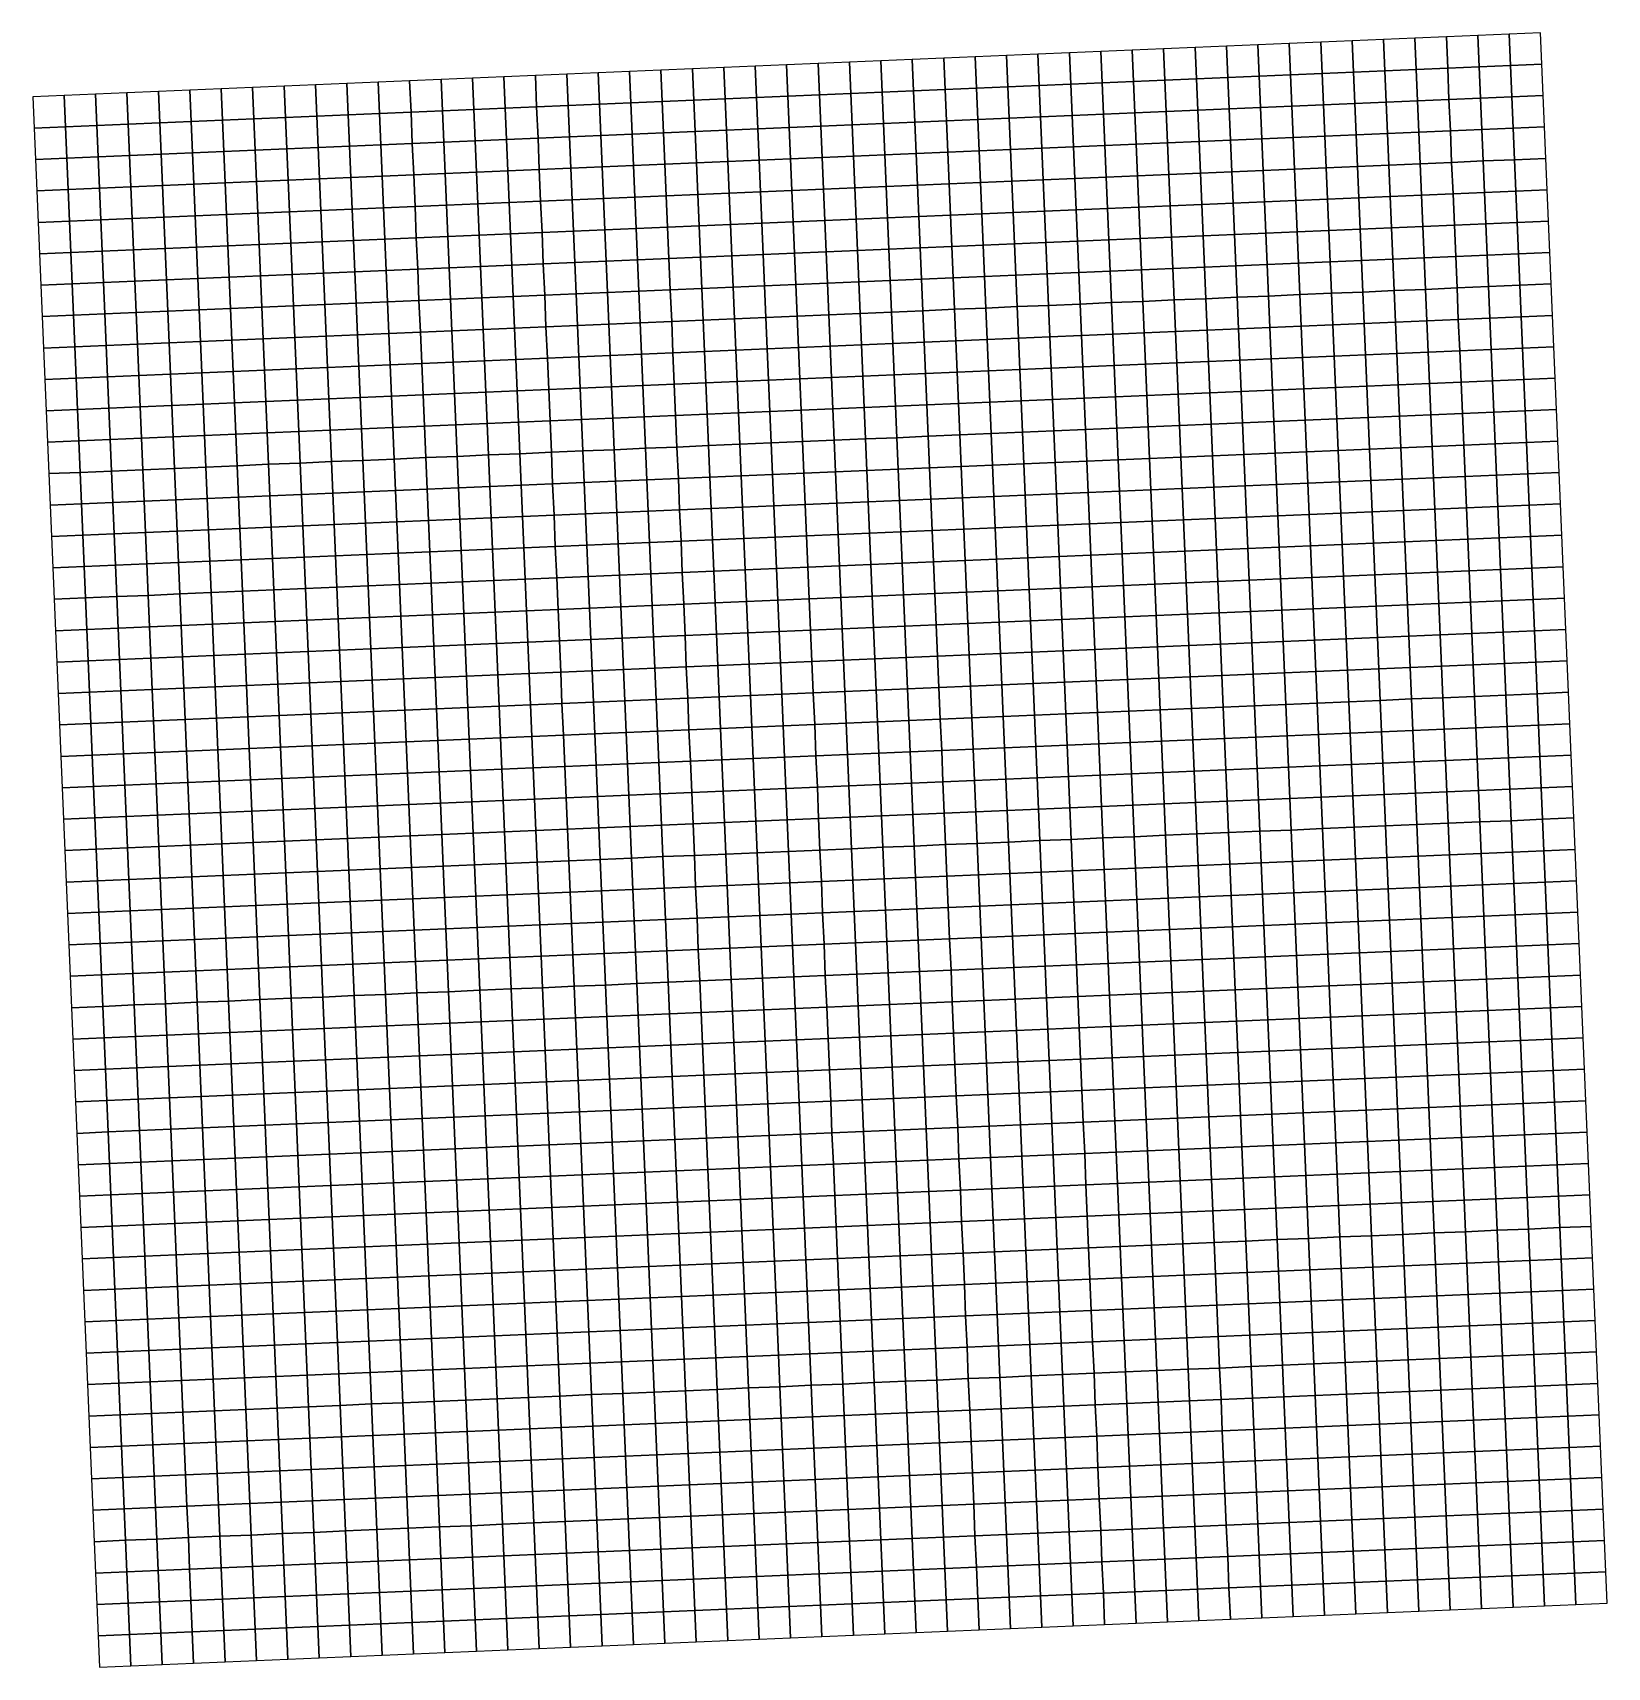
# Model space of a CAD drawing. Header units: metres. Extents: x -1.72 to 3.28, y -1.42 to 3.78.
import ezdxf

# ---------------------------------------------------------------- set-up
doc = ezdxf.new("R2010")
doc.units = ezdxf.units.M

msp = doc.modelspace()

# ---------------------------------------------------------------- linework, layer by layer
at = {"layer": 'B2'}
for points in [[(2.0729, 3.7403, -3.5456), (2.0771, 3.6404, -3.5457), (2.177, 3.6447, -3.5893), (2.1728, 3.7446, -3.5889)], [(2.1728, 3.7446, -3.5889), (2.177, 3.6447, -3.5893), (2.2769, 3.6489, -3.6316), (2.2727, 3.7488, -3.631)], [(2.2727, 3.7488, -3.631), (2.2769, 3.6489, -3.6316), (2.3769, 3.6532, -3.6727), (2.3726, 3.7531, -3.6719)], [(2.3726, 3.7531, -3.6719), (2.3769, 3.6532, -3.6727), (2.4768, 3.6574, -3.7139), (2.4725, 3.7573, -3.7133)], [(2.4725, 3.7573, -3.7133), (2.4768, 3.6574, -3.7139), (2.5767, 3.6617, -3.7541), (2.5724, 3.7616, -3.7539)], [(2.5724, 3.7616, -3.7539), (2.5767, 3.6617, -3.7541), (2.6766, 3.6659, -3.7949), (2.6723, 3.7658, -3.7948)], [(2.6723, 3.7658, -3.7948), (2.6766, 3.6659, -3.7949), (2.7765, 3.6701, -3.8363), (2.7723, 3.77, -3.8366)], [(2.7723, 3.77, -3.8366), (2.7765, 3.6701, -3.8363), (2.8764, 3.6744, -3.8704), (2.8722, 3.7743, -3.8718)], [(2.8722, 3.7743, -3.8718), (2.8764, 3.6744, -3.8704), (2.9763, 3.6786, -3.8959), (2.9721, 3.7785, -3.8979)], [(2.9721, 3.7785, -3.8979), (2.9763, 3.6786, -3.8959), (3.0762, 3.6829, -3.913), (3.072, 3.7828, -3.9156)], [(0.874, 3.6894, -3.0523), (0.8782, 3.5895, -3.0495), (0.9781, 3.5937, -3.0913), (0.9739, 3.6937, -3.0939)], [(0.9739, 3.6937, -3.0939), (0.9781, 3.5937, -3.0913), (1.078, 3.598, -3.1339), (1.0738, 3.6979, -3.1362)], [(1.0738, 3.6979, -3.1362), (1.078, 3.598, -3.1339), (1.1779, 3.6022, -3.1773), (1.1737, 3.7021, -3.1793)], [(1.1737, 3.7021, -3.1793), (1.1779, 3.6022, -3.1773), (1.2779, 3.6065, -3.2199), (1.2736, 3.7064, -3.222)], [(1.2736, 3.7064, -3.222), (1.2779, 3.6065, -3.2199), (1.3778, 3.6107, -3.2626), (1.3735, 3.7106, -3.2647)], [(1.3735, 3.7106, -3.2647), (1.3778, 3.6107, -3.2626), (1.4777, 3.615, -3.3022), (1.4734, 3.7149, -3.304)], [(1.4734, 3.7149, -3.304), (1.4777, 3.615, -3.3022), (1.5776, 3.6192, -3.3403), (1.5733, 3.7191, -3.3419)], [(1.5733, 3.7191, -3.3419), (1.5776, 3.6192, -3.3403), (1.6775, 3.6235, -3.3771), (1.6732, 3.7234, -3.3783)], [(1.6732, 3.7234, -3.3783), (1.6775, 3.6235, -3.3771), (1.7774, 3.6277, -3.4155), (1.7732, 3.7276, -3.416)], [(1.7732, 3.7276, -3.416), (1.7774, 3.6277, -3.4155), (1.8773, 3.6319, -3.4567), (1.8731, 3.7319, -3.4568)], [(1.8731, 3.7319, -3.4568), (1.8773, 3.6319, -3.4567), (1.9772, 3.6362, -3.5006), (1.973, 3.7361, -3.5006)], [(1.973, 3.7361, -3.5006), (1.9772, 3.6362, -3.5006), (2.0771, 3.6404, -3.5457), (2.0729, 3.7403, -3.5456)], [(-0.325, 3.6385, -2.5032), (-0.3207, 3.5386, -2.5006), (-0.2208, 3.5428, -2.5486), (-0.225, 3.6427, -2.5513)], [(-0.225, 3.6427, -2.5513), (-0.2208, 3.5428, -2.5486), (-0.1209, 3.5471, -2.5961), (-0.1251, 3.647, -2.5988)], [(-0.1251, 3.647, -2.5988), (-0.1209, 3.5471, -2.5961), (-0.021, 3.5513, -2.6435), (-0.0252, 3.6512, -2.6464)], [(-0.0252, 3.6512, -2.6464), (-0.021, 3.5513, -2.6435), (0.0789, 3.5556, -2.6879), (0.0747, 3.6555, -2.6909)], [(0.0747, 3.6555, -2.6909), (0.0789, 3.5556, -2.6879), (0.1788, 3.5598, -2.7322), (0.1746, 3.6597, -2.7352)], [(0.1746, 3.6597, -2.7352), (0.1788, 3.5598, -2.7322), (0.2788, 3.564, -2.7767), (0.2745, 3.664, -2.7797)], [(0.2745, 3.664, -2.7797), (0.2788, 3.564, -2.7767), (0.3787, 3.5683, -2.8207), (0.3744, 3.6682, -2.8239)], [(0.3744, 3.6682, -2.8239), (0.3787, 3.5683, -2.8207), (0.4786, 3.5725, -2.8661), (0.4743, 3.6724, -2.8692)], [(0.4743, 3.6724, -2.8692), (0.4786, 3.5725, -2.8661), (0.5785, 3.5768, -2.9133), (0.5742, 3.6767, -2.9164)], [(0.5742, 3.6767, -2.9164), (0.5785, 3.5768, -2.9133), (0.6784, 3.581, -2.9603), (0.6741, 3.6809, -2.9634)], [(0.6741, 3.6809, -2.9634), (0.6784, 3.581, -2.9603), (0.7783, 3.5853, -3.0062), (0.7741, 3.6852, -3.0093)], [(0.7741, 3.6852, -3.0093), (0.7783, 3.5853, -3.0062), (0.8782, 3.5895, -3.0495), (0.874, 3.6894, -3.0523)], [(1.9772, 3.6362, -3.5006), (1.9815, 3.5363, -3.5006), (2.0814, 3.5405, -3.546), (2.0771, 3.6404, -3.5457)], [(2.0771, 3.6404, -3.5457), (2.0814, 3.5405, -3.546), (2.1813, 3.5448, -3.5898), (2.177, 3.6447, -3.5893)], [(2.177, 3.6447, -3.5893), (2.1813, 3.5448, -3.5898), (2.2812, 3.549, -3.6324), (2.2769, 3.6489, -3.6316)], [(2.2769, 3.6489, -3.6316), (2.2812, 3.549, -3.6324), (2.3811, 3.5533, -3.6737), (2.3769, 3.6532, -3.6727)], [(2.3769, 3.6532, -3.6727), (2.3811, 3.5533, -3.6737), (2.481, 3.5575, -3.7146), (2.4768, 3.6574, -3.7139)], [(2.4768, 3.6574, -3.7139), (2.481, 3.5575, -3.7146), (2.5809, 3.5617, -3.7545), (2.5767, 3.6617, -3.7541)], [(2.5767, 3.6617, -3.7541), (2.5809, 3.5617, -3.7545), (2.6808, 3.566, -3.7949), (2.6766, 3.6659, -3.7949)], [(2.6766, 3.6659, -3.7949), (2.6808, 3.566, -3.7949), (2.7807, 3.5702, -3.8358), (2.7765, 3.6701, -3.8363)], [(2.7765, 3.6701, -3.8363), (2.7807, 3.5702, -3.8358), (2.8807, 3.5745, -3.8686), (2.8764, 3.6744, -3.8704)], [(2.8764, 3.6744, -3.8704), (2.8807, 3.5745, -3.8686), (2.9806, 3.5787, -3.8933), (2.9763, 3.6786, -3.8959)], [(2.9763, 3.6786, -3.8959), (2.9806, 3.5787, -3.8933), (3.0805, 3.583, -3.9095), (3.0762, 3.6829, -3.913)], [(-1.6238, 3.5833, -2.0172), (-1.6195, 3.4834, -2.0135), (-1.5196, 3.4877, -2.0255), (-1.5239, 3.5876, -2.0284)], [(-1.5239, 3.5876, -2.0284), (-1.5196, 3.4877, -2.0255), (-1.4197, 3.4919, -2.0417), (-1.424, 3.5918, -2.044)], [(-1.424, 3.5918, -2.044), (-1.4197, 3.4919, -2.0417), (-1.3198, 3.4961, -2.0589), (-1.3241, 3.596, -2.0605)], [(-1.3241, 3.596, -2.0605), (-1.3198, 3.4961, -2.0589), (-1.2199, 3.5004, -2.0932), (-1.2241, 3.6003, -2.0945)], [(-1.2241, 3.6003, -2.0945), (-1.2199, 3.5004, -2.0932), (-1.12, 3.5046, -2.1267), (-1.1242, 3.6045, -2.1275)], [(-1.1242, 3.6045, -2.1275), (-1.12, 3.5046, -2.1267), (-1.0201, 3.5089, -2.1688), (-1.0243, 3.6088, -2.17)], [(-1.0243, 3.6088, -2.17), (-1.0201, 3.5089, -2.1688), (-0.9202, 3.5131, -2.2159), (-0.9244, 3.613, -2.2172)], [(-0.9244, 3.613, -2.2172), (-0.9202, 3.5131, -2.2159), (-0.8203, 3.5174, -2.2639), (-0.8245, 3.6173, -2.2654)], [(-0.8245, 3.6173, -2.2654), (-0.8203, 3.5174, -2.2639), (-0.7203, 3.5216, -2.3107), (-0.7246, 3.6215, -2.3125)], [(-0.7246, 3.6215, -2.3125), (-0.7203, 3.5216, -2.3107), (-0.6204, 3.5258, -2.3586), (-0.6247, 3.6258, -2.3606)], [(-0.6247, 3.6258, -2.3606), (-0.6204, 3.5258, -2.3586), (-0.5205, 3.5301, -2.4056), (-0.5248, 3.63, -2.4078)], [(-0.5248, 3.63, -2.4078), (-0.5205, 3.5301, -2.4056), (-0.4206, 3.5343, -2.4535), (-0.4249, 3.6342, -2.4559)], [(-0.4249, 3.6342, -2.4559), (-0.4206, 3.5343, -2.4535), (-0.3207, 3.5386, -2.5006), (-0.325, 3.6385, -2.5032)], [(0.7783, 3.5853, -3.0062), (0.7825, 3.4854, -3.0021), (0.8825, 3.4896, -3.0457), (0.8782, 3.5895, -3.0495)], [(0.8782, 3.5895, -3.0495), (0.8825, 3.4896, -3.0457), (0.9824, 3.4938, -3.0879), (0.9781, 3.5937, -3.0913)], [(0.9781, 3.5937, -3.0913), (0.9824, 3.4938, -3.0879), (1.0823, 3.4981, -3.1309), (1.078, 3.598, -3.1339)], [(1.078, 3.598, -3.1339), (1.0823, 3.4981, -3.1309), (1.1822, 3.5023, -3.1746), (1.1779, 3.6022, -3.1773)], [(1.1779, 3.6022, -3.1773), (1.1822, 3.5023, -3.1746), (1.2821, 3.5066, -3.2171), (1.2779, 3.6065, -3.2199)], [(1.2779, 3.6065, -3.2199), (1.2821, 3.5066, -3.2171), (1.382, 3.5108, -3.2598), (1.3778, 3.6107, -3.2626)], [(1.3778, 3.6107, -3.2626), (1.382, 3.5108, -3.2598), (1.4819, 3.5151, -3.2997), (1.4777, 3.615, -3.3022)], [(1.4777, 3.615, -3.3022), (1.4819, 3.5151, -3.2997), (1.5818, 3.5193, -3.3382), (1.5776, 3.6192, -3.3403)], [(1.5776, 3.6192, -3.3403), (1.5818, 3.5193, -3.3382), (1.6817, 3.5235, -3.3754), (1.6775, 3.6235, -3.3771)], [(1.6775, 3.6235, -3.3771), (1.6817, 3.5235, -3.3754), (1.7816, 3.5278, -3.4148), (1.7774, 3.6277, -3.4155)], [(1.7774, 3.6277, -3.4155), (1.7816, 3.5278, -3.4148), (1.8816, 3.532, -3.4564), (1.8773, 3.6319, -3.4567)], [(1.8773, 3.6319, -3.4567), (1.8816, 3.532, -3.4564), (1.9815, 3.5363, -3.5006), (1.9772, 3.6362, -3.5006)], [(-1.7237, 3.5791, -2.0066), (-1.7194, 3.4792, -2.0028), (-1.6195, 3.4834, -2.0135), (-1.6238, 3.5833, -2.0172)], [(-0.4206, 3.5343, -2.4535), (-0.4164, 3.4344, -2.4504), (-0.3165, 3.4387, -2.4972), (-0.3207, 3.5386, -2.5006)], [(-0.3207, 3.5386, -2.5006), (-0.3165, 3.4387, -2.4972), (-0.2166, 3.4429, -2.545), (-0.2208, 3.5428, -2.5486)], [(-0.2208, 3.5428, -2.5486), (-0.2166, 3.4429, -2.545), (-0.1166, 3.4472, -2.5925), (-0.1209, 3.5471, -2.5961)], [(-0.1209, 3.5471, -2.5961), (-0.1166, 3.4472, -2.5925), (-0.0167, 3.4514, -2.6396), (-0.021, 3.5513, -2.6435)], [(-0.021, 3.5513, -2.6435), (-0.0167, 3.4514, -2.6396), (0.0832, 3.4556, -2.6839), (0.0789, 3.5556, -2.6879)], [(0.0789, 3.5556, -2.6879), (0.0832, 3.4556, -2.6839), (0.1831, 3.4599, -2.7282), (0.1788, 3.5598, -2.7322)], [(0.1788, 3.5598, -2.7322), (0.1831, 3.4599, -2.7282), (0.283, 3.4641, -2.7725), (0.2788, 3.564, -2.7767)], [(0.2788, 3.564, -2.7767), (0.283, 3.4641, -2.7725), (0.3829, 3.4684, -2.8165), (0.3787, 3.5683, -2.8207)], [(0.3787, 3.5683, -2.8207), (0.3829, 3.4684, -2.8165), (0.4828, 3.4726, -2.862), (0.4786, 3.5725, -2.8661)], [(0.4786, 3.5725, -2.8661), (0.4828, 3.4726, -2.862), (0.5827, 3.4769, -2.9092), (0.5785, 3.5768, -2.9133)], [(0.5785, 3.5768, -2.9133), (0.5827, 3.4769, -2.9092), (0.6826, 3.4811, -2.9561), (0.6784, 3.581, -2.9603)], [(0.6784, 3.581, -2.9603), (0.6826, 3.4811, -2.9561), (0.7825, 3.4854, -3.0021), (0.7783, 3.5853, -3.0062)], [(1.8816, 3.532, -3.4564), (1.8858, 3.4321, -3.4561), (1.9857, 3.4364, -3.5006), (1.9815, 3.5363, -3.5006)], [(1.9815, 3.5363, -3.5006), (1.9857, 3.4364, -3.5006), (2.0856, 3.4406, -3.5462), (2.0814, 3.5405, -3.546)], [(2.0814, 3.5405, -3.546), (2.0856, 3.4406, -3.5462), (2.1855, 3.4449, -3.5904), (2.1813, 3.5448, -3.5898)], [(2.1813, 3.5448, -3.5898), (2.1855, 3.4449, -3.5904), (2.2854, 3.4491, -3.6335), (2.2812, 3.549, -3.6324)], [(2.2812, 3.549, -3.6324), (2.2854, 3.4491, -3.6335), (2.3853, 3.4533, -3.675), (2.3811, 3.5533, -3.6737)], [(2.3811, 3.5533, -3.6737), (2.3853, 3.4533, -3.675), (2.4853, 3.4576, -3.7154), (2.481, 3.5575, -3.7146)], [(2.481, 3.5575, -3.7146), (2.4853, 3.4576, -3.7154), (2.5852, 3.4618, -3.7549), (2.5809, 3.5617, -3.7545)], [(2.5809, 3.5617, -3.7545), (2.5852, 3.4618, -3.7549), (2.6851, 3.4661, -3.795), (2.6808, 3.566, -3.7949)], [(2.6808, 3.566, -3.7949), (2.6851, 3.4661, -3.795), (2.785, 3.4703, -3.8351), (2.7807, 3.5702, -3.8358)], [(2.7807, 3.5702, -3.8358), (2.785, 3.4703, -3.8351), (2.8849, 3.4746, -3.8664), (2.8807, 3.5745, -3.8686)], [(2.8807, 3.5745, -3.8686), (2.8849, 3.4746, -3.8664), (2.9848, 3.4788, -3.89), (2.9806, 3.5787, -3.8933)], [(2.9806, 3.5787, -3.8933), (2.9848, 3.4788, -3.89), (3.0847, 3.4831, -3.9051), (3.0805, 3.583, -3.9095)], [(-1.6195, 3.4834, -2.0135), (-1.6153, 3.3835, -2.0087), (-1.5154, 3.3877, -2.0217), (-1.5196, 3.4877, -2.0255)], [(-1.5196, 3.4877, -2.0255), (-1.5154, 3.3877, -2.0217), (-1.4155, 3.392, -2.0388), (-1.4197, 3.4919, -2.0417)], [(-1.4197, 3.4919, -2.0417), (-1.4155, 3.392, -2.0388), (-1.3156, 3.3962, -2.0568), (-1.3198, 3.4961, -2.0589)], [(-1.3198, 3.4961, -2.0589), (-1.3156, 3.3962, -2.0568), (-1.2157, 3.4005, -2.0915), (-1.2199, 3.5004, -2.0932)], [(-1.2199, 3.5004, -2.0932), (-1.2157, 3.4005, -2.0915), (-1.1157, 3.4047, -2.1255), (-1.12, 3.5046, -2.1267)], [(-1.12, 3.5046, -2.1267), (-1.1157, 3.4047, -2.1255), (-1.0158, 3.409, -2.1673), (-1.0201, 3.5089, -2.1688)], [(-1.0201, 3.5089, -2.1688), (-1.0158, 3.409, -2.1673), (-0.9159, 3.4132, -2.2141), (-0.9202, 3.5131, -2.2159)], [(-0.9202, 3.5131, -2.2159), (-0.9159, 3.4132, -2.2141), (-0.816, 3.4174, -2.262), (-0.8203, 3.5174, -2.2639)], [(-0.8203, 3.5174, -2.2639), (-0.816, 3.4174, -2.262), (-0.7161, 3.4217, -2.3085), (-0.7203, 3.5216, -2.3107)], [(-0.7203, 3.5216, -2.3107), (-0.7161, 3.4217, -2.3085), (-0.6162, 3.4259, -2.3559), (-0.6204, 3.5258, -2.3586)], [(-0.6204, 3.5258, -2.3586), (-0.6162, 3.4259, -2.3559), (-0.5163, 3.4302, -2.4028), (-0.5205, 3.5301, -2.4056)], [(-0.5205, 3.5301, -2.4056), (-0.5163, 3.4302, -2.4028), (-0.4164, 3.4344, -2.4504), (-0.4206, 3.5343, -2.4535)], [(0.6826, 3.4811, -2.9561), (0.6869, 3.3812, -2.9508), (0.7868, 3.3854, -2.997), (0.7825, 3.4854, -3.0021)], [(0.7825, 3.4854, -3.0021), (0.7868, 3.3854, -2.997), (0.8867, 3.3897, -3.0411), (0.8825, 3.4896, -3.0457)], [(0.8825, 3.4896, -3.0457), (0.8867, 3.3897, -3.0411), (0.9866, 3.3939, -3.0837), (0.9824, 3.4938, -3.0879)], [(0.9824, 3.4938, -3.0879), (0.9866, 3.3939, -3.0837), (1.0865, 3.3982, -3.1271), (1.0823, 3.4981, -3.1309)], [(1.0823, 3.4981, -3.1309), (1.0865, 3.3982, -3.1271), (1.1864, 3.4024, -3.1713), (1.1822, 3.5023, -3.1746)], [(1.1822, 3.5023, -3.1746), (1.1864, 3.4024, -3.1713), (1.2863, 3.4067, -3.2136), (1.2821, 3.5066, -3.2171)], [(1.2821, 3.5066, -3.2171), (1.2863, 3.4067, -3.2136), (1.3862, 3.4109, -3.2563), (1.382, 3.5108, -3.2598)], [(1.382, 3.5108, -3.2598), (1.3862, 3.4109, -3.2563), (1.4862, 3.4151, -3.2966), (1.4819, 3.5151, -3.2997)], [(1.4819, 3.5151, -3.2997), (1.4862, 3.4151, -3.2966), (1.5861, 3.4194, -3.3356), (1.5818, 3.5193, -3.3382)], [(1.5818, 3.5193, -3.3382), (1.5861, 3.4194, -3.3356), (1.686, 3.4236, -3.3734), (1.6817, 3.5235, -3.3754)], [(1.6817, 3.5235, -3.3754), (1.686, 3.4236, -3.3734), (1.7859, 3.4279, -3.4139), (1.7816, 3.5278, -3.4148)], [(1.7816, 3.5278, -3.4148), (1.7859, 3.4279, -3.4139), (1.8858, 3.4321, -3.4561), (1.8816, 3.532, -3.4564)], [(-1.7194, 3.4792, -2.0028), (-1.7152, 3.3793, -1.9978), (-1.6153, 3.3835, -2.0087), (-1.6195, 3.4834, -2.0135)], [(-0.5163, 3.4302, -2.4028), (-0.512, 3.3303, -2.3992), (-0.4121, 3.3345, -2.4464), (-0.4164, 3.4344, -2.4504)], [(-0.4164, 3.4344, -2.4504), (-0.4121, 3.3345, -2.4464), (-0.3122, 3.3388, -2.493), (-0.3165, 3.4387, -2.4972)], [(-0.3165, 3.4387, -2.4972), (-0.3122, 3.3388, -2.493), (-0.2123, 3.343, -2.5404), (-0.2166, 3.4429, -2.545)], [(-0.2166, 3.4429, -2.545), (-0.2123, 3.343, -2.5404), (-0.1124, 3.3472, -2.5879), (-0.1166, 3.4472, -2.5925)], [(-0.1166, 3.4472, -2.5925), (-0.1124, 3.3472, -2.5879), (-0.0125, 3.3515, -2.6347), (-0.0167, 3.4514, -2.6396)], [(-0.0167, 3.4514, -2.6396), (-0.0125, 3.3515, -2.6347), (0.0874, 3.3557, -2.6788), (0.0832, 3.4556, -2.6839)], [(0.0832, 3.4556, -2.6839), (0.0874, 3.3557, -2.6788), (0.1873, 3.36, -2.7231), (0.1831, 3.4599, -2.7282)], [(0.1831, 3.4599, -2.7282), (0.1873, 3.36, -2.7231), (0.2872, 3.3642, -2.7674), (0.283, 3.4641, -2.7725)], [(0.283, 3.4641, -2.7725), (0.2872, 3.3642, -2.7674), (0.3871, 3.3685, -2.8112), (0.3829, 3.4684, -2.8165)], [(0.3829, 3.4684, -2.8165), (0.3871, 3.3685, -2.8112), (0.4871, 3.3727, -2.8569), (0.4828, 3.4726, -2.862)], [(0.4828, 3.4726, -2.862), (0.4871, 3.3727, -2.8569), (0.587, 3.377, -2.9041), (0.5827, 3.4769, -2.9092)], [(0.5827, 3.4769, -2.9092), (0.587, 3.377, -2.9041), (0.6869, 3.3812, -2.9508), (0.6826, 3.4811, -2.9561)], [(1.7859, 3.4279, -3.4139), (1.7901, 3.328, -3.413), (1.89, 3.3322, -3.4558), (1.8858, 3.4321, -3.4561)], [(1.8858, 3.4321, -3.4561), (1.89, 3.3322, -3.4558), (1.99, 3.3365, -3.5005), (1.9857, 3.4364, -3.5006)], [(1.9857, 3.4364, -3.5006), (1.99, 3.3365, -3.5005), (2.0899, 3.3407, -3.5464), (2.0856, 3.4406, -3.5462)], [(2.0856, 3.4406, -3.5462), (2.0899, 3.3407, -3.5464), (2.1898, 3.3449, -3.5911), (2.1855, 3.4449, -3.5904)], [(2.1855, 3.4449, -3.5904), (2.1898, 3.3449, -3.5911), (2.2897, 3.3492, -3.6346), (2.2854, 3.4491, -3.6335)], [(2.2854, 3.4491, -3.6335), (2.2897, 3.3492, -3.6346), (2.3896, 3.3534, -3.6762), (2.3853, 3.4533, -3.675)], [(2.3853, 3.4533, -3.675), (2.3896, 3.3534, -3.6762), (2.4895, 3.3577, -3.7163), (2.4853, 3.4576, -3.7154)], [(2.4853, 3.4576, -3.7154), (2.4895, 3.3577, -3.7163), (2.5894, 3.3619, -3.7553), (2.5852, 3.4618, -3.7549)], [(2.5852, 3.4618, -3.7549), (2.5894, 3.3619, -3.7553), (2.6893, 3.3662, -3.7949), (2.6851, 3.4661, -3.795)], [(2.6851, 3.4661, -3.795), (2.6893, 3.3662, -3.7949), (2.7892, 3.3704, -3.8343), (2.785, 3.4703, -3.8351)], [(2.785, 3.4703, -3.8351), (2.7892, 3.3704, -3.8343), (2.8891, 3.3747, -3.8642), (2.8849, 3.4746, -3.8664)], [(2.8849, 3.4746, -3.8664), (2.8891, 3.3747, -3.8642), (2.9891, 3.3789, -3.8867), (2.9848, 3.4788, -3.89)], [(2.9848, 3.4788, -3.89), (2.9891, 3.3789, -3.8867), (3.089, 3.3831, -3.9008), (3.0847, 3.4831, -3.9051)], [(-1.7152, 3.3793, -1.9978), (-1.711, 3.2793, -1.9917), (-1.611, 3.2836, -2.0028), (-1.6153, 3.3835, -2.0087)], [(-1.6153, 3.3835, -2.0087), (-1.611, 3.2836, -2.0028), (-1.5111, 3.2878, -2.017), (-1.5154, 3.3877, -2.0217)], [(-1.5154, 3.3877, -2.0217), (-1.5111, 3.2878, -2.017), (-1.4112, 3.2921, -2.0352), (-1.4155, 3.392, -2.0388)], [(-1.4155, 3.392, -2.0388), (-1.4112, 3.2921, -2.0352), (-1.3113, 3.2963, -2.0542), (-1.3156, 3.3962, -2.0568)], [(-1.3156, 3.3962, -2.0568), (-1.3113, 3.2963, -2.0542), (-1.2114, 3.3006, -2.0893), (-1.2157, 3.4005, -2.0915)], [(-1.2157, 3.4005, -2.0915), (-1.2114, 3.3006, -2.0893), (-1.1115, 3.3048, -2.124), (-1.1157, 3.4047, -2.1255)], [(-1.1157, 3.4047, -2.1255), (-1.1115, 3.3048, -2.124), (-1.0116, 3.3091, -2.1653), (-1.0158, 3.409, -2.1673)], [(-1.0158, 3.409, -2.1673), (-1.0116, 3.3091, -2.1653), (-0.9117, 3.3133, -2.212), (-0.9159, 3.4132, -2.2141)], [(-0.9159, 3.4132, -2.2141), (-0.9117, 3.3133, -2.212), (-0.8118, 3.3175, -2.2595), (-0.816, 3.4174, -2.262)], [(-0.816, 3.4174, -2.262), (-0.8118, 3.3175, -2.2595), (-0.7119, 3.3218, -2.3057), (-0.7161, 3.4217, -2.3085)], [(-0.7161, 3.4217, -2.3085), (-0.7119, 3.3218, -2.3057), (-0.612, 3.326, -2.3527), (-0.6162, 3.4259, -2.3559)], [(-0.6162, 3.4259, -2.3559), (-0.612, 3.326, -2.3527), (-0.512, 3.3303, -2.3992), (-0.5163, 3.4302, -2.4028)], [(0.587, 3.377, -2.9041), (0.5912, 3.277, -2.8991), (0.6911, 3.2813, -2.9456), (0.6869, 3.3812, -2.9508)], [(0.6869, 3.3812, -2.9508), (0.6911, 3.2813, -2.9456), (0.791, 3.2855, -2.9919), (0.7868, 3.3854, -2.997)], [(0.7868, 3.3854, -2.997), (0.791, 3.2855, -2.9919), (0.8909, 3.2898, -3.0364), (0.8867, 3.3897, -3.0411)], [(0.8867, 3.3897, -3.0411), (0.8909, 3.2898, -3.0364), (0.9909, 3.294, -3.0795), (0.9866, 3.3939, -3.0837)], [(0.9866, 3.3939, -3.0837), (0.9909, 3.294, -3.0795), (1.0908, 3.2983, -3.1233), (1.0865, 3.3982, -3.1271)], [(1.0865, 3.3982, -3.1271), (1.0908, 3.2983, -3.1233), (1.1907, 3.3025, -3.1679), (1.1864, 3.4024, -3.1713)], [(1.1864, 3.4024, -3.1713), (1.1907, 3.3025, -3.1679), (1.2906, 3.3068, -3.2101), (1.2863, 3.4067, -3.2136)], [(1.2863, 3.4067, -3.2136), (1.2906, 3.3068, -3.2101), (1.3905, 3.311, -3.2528), (1.3862, 3.4109, -3.2563)], [(1.3862, 3.4109, -3.2563), (1.3905, 3.311, -3.2528), (1.4904, 3.3152, -3.2936), (1.4862, 3.4151, -3.2966)], [(1.4862, 3.4151, -3.2966), (1.4904, 3.3152, -3.2936), (1.5903, 3.3195, -3.333), (1.5861, 3.4194, -3.3356)], [(1.5861, 3.4194, -3.3356), (1.5903, 3.3195, -3.333), (1.6902, 3.3237, -3.3714), (1.686, 3.4236, -3.3734)], [(1.686, 3.4236, -3.3734), (1.6902, 3.3237, -3.3714), (1.7901, 3.328, -3.413), (1.7859, 3.4279, -3.4139)], [(2.9891, 3.3789, -3.8867), (2.9933, 3.279, -3.8834), (3.0932, 3.2832, -3.8964), (3.089, 3.3831, -3.9008)], [(-0.612, 3.326, -2.3527), (-0.6077, 3.2261, -2.3495), (-0.5078, 3.2304, -2.3958), (-0.512, 3.3303, -2.3992)], [(-0.512, 3.3303, -2.3992), (-0.5078, 3.2304, -2.3958), (-0.4079, 3.2346, -2.4426), (-0.4121, 3.3345, -2.4464)], [(-0.4121, 3.3345, -2.4464), (-0.4079, 3.2346, -2.4426), (-0.308, 3.2388, -2.4888), (-0.3122, 3.3388, -2.493)], [(-0.3122, 3.3388, -2.493), (-0.308, 3.2388, -2.4888), (-0.2081, 3.2431, -2.5359), (-0.2123, 3.343, -2.5404)], [(-0.2123, 3.343, -2.5404), (-0.2081, 3.2431, -2.5359), (-0.1082, 3.2473, -2.5834), (-0.1124, 3.3472, -2.5879)], [(-0.1124, 3.3472, -2.5879), (-0.1082, 3.2473, -2.5834), (-0.0082, 3.2516, -2.6297), (-0.0125, 3.3515, -2.6347)], [(-0.0125, 3.3515, -2.6347), (-0.0082, 3.2516, -2.6297), (0.0917, 3.2558, -2.6738), (0.0874, 3.3557, -2.6788)], [(0.0874, 3.3557, -2.6788), (0.0917, 3.2558, -2.6738), (0.1916, 3.2601, -2.7181), (0.1873, 3.36, -2.7231)], [(0.1873, 3.36, -2.7231), (0.1916, 3.2601, -2.7181), (0.2915, 3.2643, -2.7623), (0.2872, 3.3642, -2.7674)], [(0.2872, 3.3642, -2.7674), (0.2915, 3.2643, -2.7623), (0.3914, 3.2686, -2.8059), (0.3871, 3.3685, -2.8112)], [(0.3871, 3.3685, -2.8112), (0.3914, 3.2686, -2.8059), (0.4913, 3.2728, -2.8519), (0.4871, 3.3727, -2.8569)], [(0.4871, 3.3727, -2.8569), (0.4913, 3.2728, -2.8519), (0.5912, 3.277, -2.8991), (0.587, 3.377, -2.9041)], [(1.6902, 3.3237, -3.3714), (1.6945, 3.2238, -3.3694), (1.7944, 3.2281, -3.412), (1.7901, 3.328, -3.413)], [(1.7901, 3.328, -3.413), (1.7944, 3.2281, -3.412), (1.8943, 3.2323, -3.4555), (1.89, 3.3322, -3.4558)], [(1.89, 3.3322, -3.4558), (1.8943, 3.2323, -3.4555), (1.9942, 3.2365, -3.5004), (1.99, 3.3365, -3.5005)], [(1.99, 3.3365, -3.5005), (1.9942, 3.2365, -3.5004), (2.0941, 3.2408, -3.5466), (2.0899, 3.3407, -3.5464)], [(2.0899, 3.3407, -3.5464), (2.0941, 3.2408, -3.5466), (2.194, 3.245, -3.5917), (2.1898, 3.3449, -3.5911)], [(2.1898, 3.3449, -3.5911), (2.194, 3.245, -3.5917), (2.2939, 3.2493, -3.6357), (2.2897, 3.3492, -3.6346)], [(2.2897, 3.3492, -3.6346), (2.2939, 3.2493, -3.6357), (2.3938, 3.2535, -3.6774), (2.3896, 3.3534, -3.6762)], [(2.3896, 3.3534, -3.6762), (2.3938, 3.2535, -3.6774), (2.4937, 3.2578, -3.7172), (2.4895, 3.3577, -3.7163)], [(2.4895, 3.3577, -3.7163), (2.4937, 3.2578, -3.7172), (2.5937, 3.262, -3.7558), (2.5894, 3.3619, -3.7553)], [(2.5894, 3.3619, -3.7553), (2.5937, 3.262, -3.7558), (2.6936, 3.2663, -3.7949), (2.6893, 3.3662, -3.7949)], [(2.6893, 3.3662, -3.7949), (2.6936, 3.2663, -3.7949), (2.7935, 3.2705, -3.8335), (2.7892, 3.3704, -3.8343)], [(2.7892, 3.3704, -3.8343), (2.7935, 3.2705, -3.8335), (2.8934, 3.2747, -3.8619), (2.8891, 3.3747, -3.8642)], [(2.8891, 3.3747, -3.8642), (2.8934, 3.2747, -3.8619), (2.9933, 3.279, -3.8834), (2.9891, 3.3789, -3.8867)], [(-1.711, 3.2793, -1.9917), (-1.7067, 3.1794, -1.9857), (-1.6068, 3.1837, -1.997), (-1.611, 3.2836, -2.0028)], [(-1.611, 3.2836, -2.0028), (-1.6068, 3.1837, -1.997), (-1.5069, 3.1879, -2.0124), (-1.5111, 3.2878, -2.017)], [(-1.5111, 3.2878, -2.017), (-1.5069, 3.1879, -2.0124), (-1.407, 3.1922, -2.0316), (-1.4112, 3.2921, -2.0352)], [(-1.4112, 3.2921, -2.0352), (-1.407, 3.1922, -2.0316), (-1.3071, 3.1964, -2.0517), (-1.3113, 3.2963, -2.0542)], [(-1.3113, 3.2963, -2.0542), (-1.3071, 3.1964, -2.0517), (-1.2072, 3.2007, -2.0871), (-1.2114, 3.3006, -2.0893)], [(-1.2114, 3.3006, -2.0893), (-1.2072, 3.2007, -2.0871), (-1.1073, 3.2049, -2.1225), (-1.1115, 3.3048, -2.124)], [(-1.1115, 3.3048, -2.124), (-1.1073, 3.2049, -2.1225), (-1.0073, 3.2091, -2.1634), (-1.0116, 3.3091, -2.1653)], [(-1.0116, 3.3091, -2.1653), (-1.0073, 3.2091, -2.1634), (-0.9074, 3.2134, -2.2099), (-0.9117, 3.3133, -2.212)], [(-0.9117, 3.3133, -2.212), (-0.9074, 3.2134, -2.2099), (-0.8075, 3.2176, -2.2572), (-0.8118, 3.3175, -2.2595)], [(-0.8118, 3.3175, -2.2595), (-0.8075, 3.2176, -2.2572), (-0.7076, 3.2219, -2.3029), (-0.7119, 3.3218, -2.3057)], [(-0.7119, 3.3218, -2.3057), (-0.7076, 3.2219, -2.3029), (-0.6077, 3.2261, -2.3495), (-0.612, 3.326, -2.3527)], [(0.4913, 3.2728, -2.8519), (0.4955, 3.1729, -2.8468), (0.5955, 3.1771, -2.894), (0.5912, 3.277, -2.8991)], [(0.5912, 3.277, -2.8991), (0.5955, 3.1771, -2.894), (0.6954, 3.1814, -2.9404), (0.6911, 3.2813, -2.9456)], [(0.6911, 3.2813, -2.9456), (0.6954, 3.1814, -2.9404), (0.7953, 3.1856, -2.9868), (0.791, 3.2855, -2.9919)], [(0.791, 3.2855, -2.9919), (0.7953, 3.1856, -2.9868), (0.8952, 3.1899, -3.0318), (0.8909, 3.2898, -3.0364)], [(0.8909, 3.2898, -3.0364), (0.8952, 3.1899, -3.0318), (0.9951, 3.1941, -3.0753), (0.9909, 3.294, -3.0795)], [(0.9909, 3.294, -3.0795), (0.9951, 3.1941, -3.0753), (1.095, 3.1984, -3.1196), (1.0908, 3.2983, -3.1233)], [(1.0908, 3.2983, -3.1233), (1.095, 3.1984, -3.1196), (1.1949, 3.2026, -3.1646), (1.1907, 3.3025, -3.1679)], [(1.1907, 3.3025, -3.1679), (1.1949, 3.2026, -3.1646), (1.2948, 3.2068, -3.2067), (1.2906, 3.3068, -3.2101)], [(1.2906, 3.3068, -3.2101), (1.2948, 3.2068, -3.2067), (1.3947, 3.2111, -3.2494), (1.3905, 3.311, -3.2528)], [(1.3905, 3.311, -3.2528), (1.3947, 3.2111, -3.2494), (1.4946, 3.2153, -3.2905), (1.4904, 3.3152, -3.2936)], [(1.4904, 3.3152, -3.2936), (1.4946, 3.2153, -3.2905), (1.5946, 3.2196, -3.3304), (1.5903, 3.3195, -3.333)], [(1.5903, 3.3195, -3.333), (1.5946, 3.2196, -3.3304), (1.6945, 3.2238, -3.3694), (1.6902, 3.3237, -3.3714)], [(2.8934, 3.2747, -3.8619), (2.8976, 3.1748, -3.8596), (2.9975, 3.1791, -3.8801), (2.9933, 3.279, -3.8834)], [(2.9933, 3.279, -3.8834), (2.9975, 3.1791, -3.8801), (3.0974, 3.1833, -3.892), (3.0932, 3.2832, -3.8964)], [(-0.7076, 3.2219, -2.3029), (-0.7034, 3.122, -2.3003), (-0.6035, 3.1262, -2.3465), (-0.6077, 3.2261, -2.3495)], [(-0.6077, 3.2261, -2.3495), (-0.6035, 3.1262, -2.3465), (-0.5036, 3.1305, -2.3924), (-0.5078, 3.2304, -2.3958)], [(-0.5078, 3.2304, -2.3958), (-0.5036, 3.1305, -2.3924), (-0.4036, 3.1347, -2.4388), (-0.4079, 3.2346, -2.4426)], [(-0.4079, 3.2346, -2.4426), (-0.4036, 3.1347, -2.4388), (-0.3037, 3.1389, -2.4847), (-0.308, 3.2388, -2.4888)], [(-0.308, 3.2388, -2.4888), (-0.3037, 3.1389, -2.4847), (-0.2038, 3.1432, -2.5313), (-0.2081, 3.2431, -2.5359)], [(-0.2081, 3.2431, -2.5359), (-0.2038, 3.1432, -2.5313), (-0.1039, 3.1474, -2.5788), (-0.1082, 3.2473, -2.5834)], [(-0.1082, 3.2473, -2.5834), (-0.1039, 3.1474, -2.5788), (-0.004, 3.1517, -2.6248), (-0.0082, 3.2516, -2.6297)], [(-0.0082, 3.2516, -2.6297), (-0.004, 3.1517, -2.6248), (0.0959, 3.1559, -2.6687), (0.0917, 3.2558, -2.6738)], [(0.0917, 3.2558, -2.6738), (0.0959, 3.1559, -2.6687), (0.1958, 3.1602, -2.7129), (0.1916, 3.2601, -2.7181)], [(0.1916, 3.2601, -2.7181), (0.1958, 3.1602, -2.7129), (0.2957, 3.1644, -2.7571), (0.2915, 3.2643, -2.7623)], [(0.2915, 3.2643, -2.7623), (0.2957, 3.1644, -2.7571), (0.3956, 3.1686, -2.8006), (0.3914, 3.2686, -2.8059)], [(0.3914, 3.2686, -2.8059), (0.3956, 3.1686, -2.8006), (0.4955, 3.1729, -2.8468), (0.4913, 3.2728, -2.8519)], [(1.5946, 3.2196, -3.3304), (1.5988, 3.1197, -3.3277), (1.6987, 3.1239, -3.3673), (1.6945, 3.2238, -3.3694)], [(1.6945, 3.2238, -3.3694), (1.6987, 3.1239, -3.3673), (1.7986, 3.1282, -3.4109), (1.7944, 3.2281, -3.412)], [(1.7944, 3.2281, -3.412), (1.7986, 3.1282, -3.4109), (1.8985, 3.1324, -3.455), (1.8943, 3.2323, -3.4555)], [(1.8943, 3.2323, -3.4555), (1.8985, 3.1324, -3.455), (1.9984, 3.1366, -3.5002), (1.9942, 3.2365, -3.5004)], [(1.9942, 3.2365, -3.5004), (1.9984, 3.1366, -3.5002), (2.0983, 3.1409, -3.5466), (2.0941, 3.2408, -3.5466)], [(2.0941, 3.2408, -3.5466), (2.0983, 3.1409, -3.5466), (2.1983, 3.1451, -3.5924), (2.194, 3.245, -3.5917)], [(2.194, 3.245, -3.5917), (2.1983, 3.1451, -3.5924), (2.2982, 3.1494, -3.6368), (2.2939, 3.2493, -3.6357)], [(2.2939, 3.2493, -3.6357), (2.2982, 3.1494, -3.6368), (2.3981, 3.1536, -3.6785), (2.3938, 3.2535, -3.6774)], [(2.3938, 3.2535, -3.6774), (2.3981, 3.1536, -3.6785), (2.498, 3.1579, -3.718), (2.4937, 3.2578, -3.7172)], [(2.4937, 3.2578, -3.7172), (2.498, 3.1579, -3.718), (2.5979, 3.1621, -3.7562), (2.5937, 3.262, -3.7558)], [(2.5937, 3.262, -3.7558), (2.5979, 3.1621, -3.7562), (2.6978, 3.1663, -3.7947), (2.6936, 3.2663, -3.7949)], [(2.6936, 3.2663, -3.7949), (2.6978, 3.1663, -3.7947), (2.7977, 3.1706, -3.8326), (2.7935, 3.2705, -3.8335)], [(2.7935, 3.2705, -3.8335), (2.7977, 3.1706, -3.8326), (2.8976, 3.1748, -3.8596), (2.8934, 3.2747, -3.8619)], [(-1.7067, 3.1794, -1.9857), (-1.7025, 3.0795, -1.9798), (-1.6026, 3.0838, -1.9913), (-1.6068, 3.1837, -1.997)], [(-1.6068, 3.1837, -1.997), (-1.6026, 3.0838, -1.9913), (-1.5027, 3.088, -2.0079), (-1.5069, 3.1879, -2.0124)], [(-1.5069, 3.1879, -2.0124), (-1.5027, 3.088, -2.0079), (-1.4027, 3.0923, -2.0282), (-1.407, 3.1922, -2.0316)], [(-1.407, 3.1922, -2.0316), (-1.4027, 3.0923, -2.0282), (-1.3028, 3.0965, -2.0493), (-1.3071, 3.1964, -2.0517)], [(-1.3071, 3.1964, -2.0517), (-1.3028, 3.0965, -2.0493), (-1.2029, 3.1007, -2.0849), (-1.2072, 3.2007, -2.0871)], [(-1.2072, 3.2007, -2.0871), (-1.2029, 3.1007, -2.0849), (-1.103, 3.105, -2.1211), (-1.1073, 3.2049, -2.1225)], [(-1.1073, 3.2049, -2.1225), (-1.103, 3.105, -2.1211), (-1.0031, 3.1092, -2.1615), (-1.0073, 3.2091, -2.1634)], [(-1.0073, 3.2091, -2.1634), (-1.0031, 3.1092, -2.1615), (-0.9032, 3.1135, -2.2079), (-0.9074, 3.2134, -2.2099)], [(-0.9074, 3.2134, -2.2099), (-0.9032, 3.1135, -2.2079), (-0.8033, 3.1177, -2.2548), (-0.8075, 3.2176, -2.2572)], [(-0.8075, 3.2176, -2.2572), (-0.8033, 3.1177, -2.2548), (-0.7034, 3.122, -2.3003), (-0.7076, 3.2219, -2.3029)], [(0.3956, 3.1686, -2.8006), (0.3999, 3.0687, -2.7953), (0.4998, 3.073, -2.8417), (0.4955, 3.1729, -2.8468)], [(0.4955, 3.1729, -2.8468), (0.4998, 3.073, -2.8417), (0.5997, 3.0772, -2.8889), (0.5955, 3.1771, -2.894)], [(0.5955, 3.1771, -2.894), (0.5997, 3.0772, -2.8889), (0.6996, 3.0815, -2.9352), (0.6954, 3.1814, -2.9404)], [(0.6954, 3.1814, -2.9404), (0.6996, 3.0815, -2.9352), (0.7995, 3.0857, -2.9817), (0.7953, 3.1856, -2.9868)], [(0.7953, 3.1856, -2.9868), (0.7995, 3.0857, -2.9817), (0.8994, 3.09, -3.0271), (0.8952, 3.1899, -3.0318)], [(0.8952, 3.1899, -3.0318), (0.8994, 3.09, -3.0271), (0.9993, 3.0942, -3.0712), (0.9951, 3.1941, -3.0753)], [(0.9951, 3.1941, -3.0753), (0.9993, 3.0942, -3.0712), (1.0992, 3.0984, -3.1159), (1.095, 3.1984, -3.1196)], [(1.095, 3.1984, -3.1196), (1.0992, 3.0984, -3.1159), (1.1992, 3.1027, -3.1614), (1.1949, 3.2026, -3.1646)], [(1.1949, 3.2026, -3.1646), (1.1992, 3.1027, -3.1614), (1.2991, 3.1069, -3.2034), (1.2948, 3.2068, -3.2067)], [(1.2948, 3.2068, -3.2067), (1.2991, 3.1069, -3.2034), (1.399, 3.1112, -3.2459), (1.3947, 3.2111, -3.2494)], [(1.3947, 3.2111, -3.2494), (1.399, 3.1112, -3.2459), (1.4989, 3.1154, -3.2875), (1.4946, 3.2153, -3.2905)], [(1.4946, 3.2153, -3.2905), (1.4989, 3.1154, -3.2875), (1.5988, 3.1197, -3.3277), (1.5946, 3.2196, -3.3304)], [(2.7977, 3.1706, -3.8326), (2.802, 3.0707, -3.8316), (2.9019, 3.0749, -3.8573), (2.8976, 3.1748, -3.8596)], [(2.8976, 3.1748, -3.8596), (2.9019, 3.0749, -3.8573), (3.0018, 3.0792, -3.8767), (2.9975, 3.1791, -3.8801)], [(2.9975, 3.1791, -3.8801), (3.0018, 3.0792, -3.8767), (3.1017, 3.0834, -3.8876), (3.0974, 3.1833, -3.892)], [(-0.8033, 3.1177, -2.2548), (-0.799, 3.0178, -2.2525), (-0.6991, 3.0221, -2.2977), (-0.7034, 3.122, -2.3003)], [(-0.7034, 3.122, -2.3003), (-0.6991, 3.0221, -2.2977), (-0.5992, 3.0263, -2.3434), (-0.6035, 3.1262, -2.3465)], [(-0.6035, 3.1262, -2.3465), (-0.5992, 3.0263, -2.3434), (-0.4993, 3.0305, -2.389), (-0.5036, 3.1305, -2.3924)], [(-0.5036, 3.1305, -2.3924), (-0.4993, 3.0305, -2.389), (-0.3994, 3.0348, -2.4349), (-0.4036, 3.1347, -2.4388)], [(-0.4036, 3.1347, -2.4388), (-0.3994, 3.0348, -2.4349), (-0.2995, 3.039, -2.4806), (-0.3037, 3.1389, -2.4847)], [(-0.3037, 3.1389, -2.4847), (-0.2995, 3.039, -2.4806), (-0.1996, 3.0433, -2.5268), (-0.2038, 3.1432, -2.5313)], [(-0.2038, 3.1432, -2.5313), (-0.1996, 3.0433, -2.5268), (-0.0997, 3.0475, -2.5743), (-0.1039, 3.1474, -2.5788)], [(-0.1039, 3.1474, -2.5788), (-0.0997, 3.0475, -2.5743), (0.0002, 3.0518, -2.6198), (-0.004, 3.1517, -2.6248)], [(-0.004, 3.1517, -2.6248), (0.0002, 3.0518, -2.6198), (0.1002, 3.056, -2.6635), (0.0959, 3.1559, -2.6687)], [(0.0959, 3.1559, -2.6687), (0.1002, 3.056, -2.6635), (0.2001, 3.0602, -2.7078), (0.1958, 3.1602, -2.7129)], [(0.1958, 3.1602, -2.7129), (0.2001, 3.0602, -2.7078), (0.3, 3.0645, -2.7519), (0.2957, 3.1644, -2.7571)], [(0.2957, 3.1644, -2.7571), (0.3, 3.0645, -2.7519), (0.3999, 3.0687, -2.7953), (0.3956, 3.1686, -2.8006)], [(1.4989, 3.1154, -3.2875), (1.5031, 3.0155, -3.2844), (1.603, 3.0198, -3.3251), (1.5988, 3.1197, -3.3277)], [(1.5988, 3.1197, -3.3277), (1.603, 3.0198, -3.3251), (1.703, 3.024, -3.3653), (1.6987, 3.1239, -3.3673)], [(1.6987, 3.1239, -3.3673), (1.703, 3.024, -3.3653), (1.8029, 3.0282, -3.4099), (1.7986, 3.1282, -3.4109)], [(1.7986, 3.1282, -3.4109), (1.8029, 3.0282, -3.4099), (1.9028, 3.0325, -3.4546), (1.8985, 3.1324, -3.455)], [(1.8985, 3.1324, -3.455), (1.9028, 3.0325, -3.4546), (2.0027, 3.0367, -3.4999), (1.9984, 3.1366, -3.5002)], [(1.9984, 3.1366, -3.5002), (2.0027, 3.0367, -3.4999), (2.1026, 3.041, -3.5466), (2.0983, 3.1409, -3.5466)], [(2.0983, 3.1409, -3.5466), (2.1026, 3.041, -3.5466), (2.2025, 3.0452, -3.5929), (2.1983, 3.1451, -3.5924)], [(2.1983, 3.1451, -3.5924), (2.2025, 3.0452, -3.5929), (2.3024, 3.0495, -3.6378), (2.2982, 3.1494, -3.6368)], [(2.2982, 3.1494, -3.6368), (2.3024, 3.0495, -3.6378), (2.4023, 3.0537, -3.6796), (2.3981, 3.1536, -3.6785)], [(2.3981, 3.1536, -3.6785), (2.4023, 3.0537, -3.6796), (2.5022, 3.0579, -3.7187), (2.498, 3.1579, -3.718)], [(2.498, 3.1579, -3.718), (2.5022, 3.0579, -3.7187), (2.6021, 3.0622, -3.7566), (2.5979, 3.1621, -3.7562)], [(2.5979, 3.1621, -3.7562), (2.6021, 3.0622, -3.7566), (2.7021, 3.0664, -3.7945), (2.6978, 3.1663, -3.7947)], [(2.6978, 3.1663, -3.7947), (2.7021, 3.0664, -3.7945), (2.802, 3.0707, -3.8316), (2.7977, 3.1706, -3.8326)], [(-1.7025, 3.0795, -1.9798), (-1.6982, 2.9796, -1.9741), (-1.5983, 2.9839, -1.9858), (-1.6026, 3.0838, -1.9913)], [(-1.6026, 3.0838, -1.9913), (-1.5983, 2.9839, -1.9858), (-1.4984, 2.9881, -2.0037), (-1.5027, 3.088, -2.0079)], [(-1.5027, 3.088, -2.0079), (-1.4984, 2.9881, -2.0037), (-1.3985, 2.9923, -2.025), (-1.4027, 3.0923, -2.0282)], [(-1.4027, 3.0923, -2.0282), (-1.3985, 2.9923, -2.025), (-1.2986, 2.9966, -2.0472), (-1.3028, 3.0965, -2.0493)], [(-1.3028, 3.0965, -2.0493), (-1.2986, 2.9966, -2.0472), (-1.1987, 3.0008, -2.0827), (-1.2029, 3.1007, -2.0849)], [(-1.2029, 3.1007, -2.0849), (-1.1987, 3.0008, -2.0827), (-1.0988, 3.0051, -2.1196), (-1.103, 3.105, -2.1211)], [(-1.103, 3.105, -2.1211), (-1.0988, 3.0051, -2.1196), (-0.9989, 3.0093, -2.1596), (-1.0031, 3.1092, -2.1615)], [(-1.0031, 3.1092, -2.1615), (-0.9989, 3.0093, -2.1596), (-0.8989, 3.0136, -2.2058), (-0.9032, 3.1135, -2.2079)], [(-0.9032, 3.1135, -2.2079), (-0.8989, 3.0136, -2.2058), (-0.799, 3.0178, -2.2525), (-0.8033, 3.1177, -2.2548)], [(0.3, 3.0645, -2.7519), (0.3042, 2.9646, -2.7466), (0.4041, 2.9688, -2.7899), (0.3999, 3.0687, -2.7953)], [(0.3999, 3.0687, -2.7953), (0.4041, 2.9688, -2.7899), (0.504, 2.9731, -2.8365), (0.4998, 3.073, -2.8417)], [(0.4998, 3.073, -2.8417), (0.504, 2.9731, -2.8365), (0.6039, 2.9773, -2.8837), (0.5997, 3.0772, -2.8889)], [(0.5997, 3.0772, -2.8889), (0.6039, 2.9773, -2.8837), (0.7039, 2.9816, -2.93), (0.6996, 3.0815, -2.9352)], [(0.6996, 3.0815, -2.9352), (0.7039, 2.9816, -2.93), (0.8038, 2.9858, -2.9766), (0.7995, 3.0857, -2.9817)], [(0.7995, 3.0857, -2.9817), (0.8038, 2.9858, -2.9766), (0.9037, 2.99, -3.0225), (0.8994, 3.09, -3.0271)], [(0.8994, 3.09, -3.0271), (0.9037, 2.99, -3.0225), (1.0036, 2.9943, -3.067), (0.9993, 3.0942, -3.0712)], [(0.9993, 3.0942, -3.0712), (1.0036, 2.9943, -3.067), (1.1035, 2.9985, -3.1122), (1.0992, 3.0984, -3.1159)], [(1.0992, 3.0984, -3.1159), (1.1035, 2.9985, -3.1122), (1.2034, 3.0028, -3.1581), (1.1992, 3.1027, -3.1614)], [(1.1992, 3.1027, -3.1614), (1.2034, 3.0028, -3.1581), (1.3033, 3.007, -3.2001), (1.2991, 3.1069, -3.2034)], [(1.2991, 3.1069, -3.2034), (1.3033, 3.007, -3.2001), (1.4032, 3.0113, -3.2426), (1.399, 3.1112, -3.2459)], [(1.399, 3.1112, -3.2459), (1.4032, 3.0113, -3.2426), (1.5031, 3.0155, -3.2844), (1.4989, 3.1154, -3.2875)], [(2.7021, 3.0664, -3.7945), (2.7063, 2.9665, -3.7942), (2.8062, 2.9708, -3.8306), (2.802, 3.0707, -3.8316)], [(2.802, 3.0707, -3.8316), (2.8062, 2.9708, -3.8306), (2.9061, 2.975, -3.8549), (2.9019, 3.0749, -3.8573)], [(2.9019, 3.0749, -3.8573), (2.9061, 2.975, -3.8549), (3.006, 2.9793, -3.8734), (3.0018, 3.0792, -3.8767)], [(3.0018, 3.0792, -3.8767), (3.006, 2.9793, -3.8734), (3.1059, 2.9835, -3.8831), (3.1017, 3.0834, -3.8876)], [(-0.8989, 3.0136, -2.2058), (-0.8947, 2.9137, -2.2038), (-0.7948, 2.9179, -2.2502), (-0.799, 3.0178, -2.2525)], [(-0.799, 3.0178, -2.2525), (-0.7948, 2.9179, -2.2502), (-0.6949, 2.9221, -2.2951), (-0.6991, 3.0221, -2.2977)], [(-0.6991, 3.0221, -2.2977), (-0.6949, 2.9221, -2.2951), (-0.595, 2.9264, -2.3403), (-0.5992, 3.0263, -2.3434)], [(-0.5992, 3.0263, -2.3434), (-0.595, 2.9264, -2.3403), (-0.4951, 2.9306, -2.3857), (-0.4993, 3.0305, -2.389)], [(-0.4993, 3.0305, -2.389), (-0.4951, 2.9306, -2.3857), (-0.3952, 2.9349, -2.4312), (-0.3994, 3.0348, -2.4349)], [(-0.3994, 3.0348, -2.4349), (-0.3952, 2.9349, -2.4312), (-0.2952, 2.9391, -2.4764), (-0.2995, 3.039, -2.4806)], [(-0.2995, 3.039, -2.4806), (-0.2952, 2.9391, -2.4764), (-0.1953, 2.9434, -2.5223), (-0.1996, 3.0433, -2.5268)], [(-0.1996, 3.0433, -2.5268), (-0.1953, 2.9434, -2.5223), (-0.0954, 2.9476, -2.5697), (-0.0997, 3.0475, -2.5743)], [(-0.0997, 3.0475, -2.5743), (-0.0954, 2.9476, -2.5697), (0.0045, 2.9519, -2.6148), (0.0002, 3.0518, -2.6198)], [(0.0002, 3.0518, -2.6198), (0.0045, 2.9519, -2.6148), (0.1044, 2.9561, -2.6583), (0.1002, 3.056, -2.6635)], [(0.1002, 3.056, -2.6635), (0.1044, 2.9561, -2.6583), (0.2043, 2.9603, -2.7026), (0.2001, 3.0602, -2.7078)], [(0.2001, 3.0602, -2.7078), (0.2043, 2.9603, -2.7026), (0.3042, 2.9646, -2.7466), (0.3, 3.0645, -2.7519)], [(1.5031, 3.0155, -3.2844), (1.5074, 2.9156, -3.2814), (1.6073, 2.9198, -3.3225), (1.603, 3.0198, -3.3251)], [(1.603, 3.0198, -3.3251), (1.6073, 2.9198, -3.3225), (1.7072, 2.9241, -3.3633), (1.703, 3.024, -3.3653)], [(1.703, 3.024, -3.3653), (1.7072, 2.9241, -3.3633), (1.8071, 2.9283, -3.4087), (1.8029, 3.0282, -3.4099)], [(1.8029, 3.0282, -3.4099), (1.8071, 2.9283, -3.4087), (1.907, 2.9326, -3.454), (1.9028, 3.0325, -3.4546)], [(1.9028, 3.0325, -3.4546), (1.907, 2.9326, -3.454), (2.0069, 2.9368, -3.4997), (2.0027, 3.0367, -3.4999)], [(2.0027, 3.0367, -3.4999), (2.0069, 2.9368, -3.4997), (2.1068, 2.9411, -3.5466), (2.1026, 3.041, -3.5466)], [(2.1026, 3.041, -3.5466), (2.1068, 2.9411, -3.5466), (2.2067, 2.9453, -3.5934), (2.2025, 3.0452, -3.5929)], [(2.2025, 3.0452, -3.5929), (2.2067, 2.9453, -3.5934), (2.3067, 2.9496, -3.6387), (2.3024, 3.0495, -3.6378)], [(2.3024, 3.0495, -3.6378), (2.3067, 2.9496, -3.6387), (2.4066, 2.9538, -3.6807), (2.4023, 3.0537, -3.6796)], [(2.4023, 3.0537, -3.6796), (2.4066, 2.9538, -3.6807), (2.5065, 2.958, -3.7194), (2.5022, 3.0579, -3.7187)], [(2.5022, 3.0579, -3.7187), (2.5065, 2.958, -3.7194), (2.6064, 2.9623, -3.7571), (2.6021, 3.0622, -3.7566)], [(2.6021, 3.0622, -3.7566), (2.6064, 2.9623, -3.7571), (2.7063, 2.9665, -3.7942), (2.7021, 3.0664, -3.7945)], [(-1.6982, 2.9796, -1.9741), (-1.694, 2.8797, -1.9684), (-1.5941, 2.8839, -1.9805), (-1.5983, 2.9839, -1.9858)], [(-1.5983, 2.9839, -1.9858), (-1.5941, 2.8839, -1.9805), (-1.4942, 2.8882, -1.9995), (-1.4984, 2.9881, -2.0037)], [(-1.4984, 2.9881, -2.0037), (-1.4942, 2.8882, -1.9995), (-1.3943, 2.8924, -2.0219), (-1.3985, 2.9923, -2.025)], [(-1.3985, 2.9923, -2.025), (-1.3943, 2.8924, -2.0219), (-1.2943, 2.8967, -2.0452), (-1.2986, 2.9966, -2.0472)], [(-1.2986, 2.9966, -2.0472), (-1.2943, 2.8967, -2.0452), (-1.1944, 2.9009, -2.0807), (-1.1987, 3.0008, -2.0827)], [(-1.1987, 3.0008, -2.0827), (-1.1944, 2.9009, -2.0807), (-1.0945, 2.9052, -2.1181), (-1.0988, 3.0051, -2.1196)], [(-1.0988, 3.0051, -2.1196), (-1.0945, 2.9052, -2.1181), (-0.9946, 2.9094, -2.1577), (-0.9989, 3.0093, -2.1596)], [(-0.9989, 3.0093, -2.1596), (-0.9946, 2.9094, -2.1577), (-0.8947, 2.9137, -2.2038), (-0.8989, 3.0136, -2.2058)], [(0.2043, 2.9603, -2.7026), (0.2085, 2.8604, -2.6973), (0.3085, 2.8647, -2.7413), (0.3042, 2.9646, -2.7466)], [(0.3042, 2.9646, -2.7466), (0.3085, 2.8647, -2.7413), (0.4084, 2.8689, -2.7846), (0.4041, 2.9688, -2.7899)], [(0.4041, 2.9688, -2.7899), (0.4084, 2.8689, -2.7846), (0.5083, 2.8732, -2.8313), (0.504, 2.9731, -2.8365)], [(0.504, 2.9731, -2.8365), (0.5083, 2.8732, -2.8313), (0.6082, 2.8774, -2.8785), (0.6039, 2.9773, -2.8837)], [(0.6039, 2.9773, -2.8837), (0.6082, 2.8774, -2.8785), (0.7081, 2.8816, -2.9247), (0.7039, 2.9816, -2.93)], [(0.7039, 2.9816, -2.93), (0.7081, 2.8816, -2.9247), (0.808, 2.8859, -2.9715), (0.8038, 2.9858, -2.9766)], [(0.8038, 2.9858, -2.9766), (0.808, 2.8859, -2.9715), (0.9079, 2.8901, -3.0178), (0.9037, 2.99, -3.0225)], [(0.9037, 2.99, -3.0225), (0.9079, 2.8901, -3.0178), (1.0078, 2.8944, -3.0629), (1.0036, 2.9943, -3.067)], [(1.0036, 2.9943, -3.067), (1.0078, 2.8944, -3.0629), (1.1077, 2.8986, -3.1085), (1.1035, 2.9985, -3.1122)], [(1.1035, 2.9985, -3.1122), (1.1077, 2.8986, -3.1085), (1.2076, 2.9029, -3.1549), (1.2034, 3.0028, -3.1581)], [(1.2034, 3.0028, -3.1581), (1.2076, 2.9029, -3.1549), (1.3076, 2.9071, -3.1969), (1.3033, 3.007, -3.2001)], [(1.3033, 3.007, -3.2001), (1.3076, 2.9071, -3.1969), (1.4075, 2.9114, -3.2392), (1.4032, 3.0113, -3.2426)], [(1.4032, 3.0113, -3.2426), (1.4075, 2.9114, -3.2392), (1.5074, 2.9156, -3.2814), (1.5031, 3.0155, -3.2844)], [(2.6064, 2.9623, -3.7571), (2.6106, 2.8624, -3.7582), (2.7105, 2.8666, -3.795), (2.7063, 2.9665, -3.7942)], [(2.7063, 2.9665, -3.7942), (2.7105, 2.8666, -3.795), (2.8104, 2.8709, -3.8272), (2.8062, 2.9708, -3.8306)], [(2.8062, 2.9708, -3.8306), (2.8104, 2.8709, -3.8272), (2.9104, 2.8751, -3.85), (2.9061, 2.975, -3.8549)], [(2.9061, 2.975, -3.8549), (2.9104, 2.8751, -3.85), (3.0103, 2.8793, -3.8671), (3.006, 2.9793, -3.8734)], [(3.006, 2.9793, -3.8734), (3.0103, 2.8793, -3.8671), (3.1102, 2.8836, -3.8754), (3.1059, 2.9835, -3.8831)], [(-0.9946, 2.9094, -2.1577), (-0.9904, 2.8095, -2.1559), (-0.8905, 2.8137, -2.2018), (-0.8947, 2.9137, -2.2038)], [(-0.8947, 2.9137, -2.2038), (-0.8905, 2.8137, -2.2018), (-0.7906, 2.818, -2.2479), (-0.7948, 2.9179, -2.2502)], [(-0.7948, 2.9179, -2.2502), (-0.7906, 2.818, -2.2479), (-0.6906, 2.8222, -2.2925), (-0.6949, 2.9221, -2.2951)], [(-0.6949, 2.9221, -2.2951), (-0.6906, 2.8222, -2.2925), (-0.5907, 2.8265, -2.3374), (-0.595, 2.9264, -2.3403)], [(-0.595, 2.9264, -2.3403), (-0.5907, 2.8265, -2.3374), (-0.4908, 2.8307, -2.3824), (-0.4951, 2.9306, -2.3857)], [(-0.4951, 2.9306, -2.3857), (-0.4908, 2.8307, -2.3824), (-0.3909, 2.835, -2.4274), (-0.3952, 2.9349, -2.4312)], [(-0.3952, 2.9349, -2.4312), (-0.3909, 2.835, -2.4274), (-0.291, 2.8392, -2.4723), (-0.2952, 2.9391, -2.4764)], [(-0.2952, 2.9391, -2.4764), (-0.291, 2.8392, -2.4723), (-0.1911, 2.8435, -2.5177), (-0.1953, 2.9434, -2.5223)], [(-0.1953, 2.9434, -2.5223), (-0.1911, 2.8435, -2.5177), (-0.0912, 2.8477, -2.565), (-0.0954, 2.9476, -2.5697)], [(-0.0954, 2.9476, -2.5697), (-0.0912, 2.8477, -2.565), (0.0087, 2.8519, -2.6097), (0.0045, 2.9519, -2.6148)], [(0.0045, 2.9519, -2.6148), (0.0087, 2.8519, -2.6097), (0.1086, 2.8562, -2.6531), (0.1044, 2.9561, -2.6583)], [(0.1044, 2.9561, -2.6583), (0.1086, 2.8562, -2.6531), (0.2085, 2.8604, -2.6973), (0.2043, 2.9603, -2.7026)], [(1.4075, 2.9114, -3.2392), (1.4117, 2.8114, -3.2356), (1.5116, 2.8157, -3.2782), (1.5074, 2.9156, -3.2814)], [(1.5074, 2.9156, -3.2814), (1.5116, 2.8157, -3.2782), (1.6115, 2.8199, -3.3199), (1.6073, 2.9198, -3.3225)], [(1.6073, 2.9198, -3.3225), (1.6115, 2.8199, -3.3199), (1.7114, 2.8242, -3.3613), (1.7072, 2.9241, -3.3633)], [(1.7072, 2.9241, -3.3633), (1.7114, 2.8242, -3.3613), (1.8114, 2.8284, -3.4076), (1.8071, 2.9283, -3.4087)], [(1.8071, 2.9283, -3.4087), (1.8114, 2.8284, -3.4076), (1.9113, 2.8327, -3.4534), (1.907, 2.9326, -3.454)], [(1.907, 2.9326, -3.454), (1.9113, 2.8327, -3.4534), (2.0112, 2.8369, -3.4994), (2.0069, 2.9368, -3.4997)], [(2.0069, 2.9368, -3.4997), (2.0112, 2.8369, -3.4994), (2.1111, 2.8412, -3.5464), (2.1068, 2.9411, -3.5466)], [(2.1068, 2.9411, -3.5466), (2.1111, 2.8412, -3.5464), (2.211, 2.8454, -3.5938), (2.2067, 2.9453, -3.5934)], [(2.2067, 2.9453, -3.5934), (2.211, 2.8454, -3.5938), (2.3109, 2.8496, -3.6396), (2.3067, 2.9496, -3.6387)], [(2.3067, 2.9496, -3.6387), (2.3109, 2.8496, -3.6396), (2.4108, 2.8539, -3.6818), (2.4066, 2.9538, -3.6807)], [(2.4066, 2.9538, -3.6807), (2.4108, 2.8539, -3.6818), (2.5107, 2.8581, -3.7204), (2.5065, 2.958, -3.7194)], [(2.5065, 2.958, -3.7194), (2.5107, 2.8581, -3.7204), (2.6106, 2.8624, -3.7582), (2.6064, 2.9623, -3.7571)], [(-1.694, 2.8797, -1.9684), (-1.6897, 2.7798, -1.9627), (-1.5898, 2.784, -1.9753), (-1.5941, 2.8839, -1.9805)], [(-1.5941, 2.8839, -1.9805), (-1.5898, 2.784, -1.9753), (-1.4899, 2.7883, -1.9955), (-1.4942, 2.8882, -1.9995)], [(-1.4942, 2.8882, -1.9995), (-1.4899, 2.7883, -1.9955), (-1.39, 2.7925, -2.019), (-1.3943, 2.8924, -2.0219)], [(-1.3943, 2.8924, -2.0219), (-1.39, 2.7925, -2.019), (-1.2901, 2.7968, -2.0434), (-1.2943, 2.8967, -2.0452)], [(-1.2943, 2.8967, -2.0452), (-1.2901, 2.7968, -2.0434), (-1.1902, 2.801, -2.0788), (-1.1944, 2.9009, -2.0807)], [(-1.1944, 2.9009, -2.0807), (-1.1902, 2.801, -2.0788), (-1.0903, 2.8053, -2.1167), (-1.0945, 2.9052, -2.1181)], [(-1.0945, 2.9052, -2.1181), (-1.0903, 2.8053, -2.1167), (-0.9904, 2.8095, -2.1559), (-0.9946, 2.9094, -2.1577)], [(0.1086, 2.8562, -2.6531), (0.1129, 2.7563, -2.6482), (0.2128, 2.7605, -2.6923), (0.2085, 2.8604, -2.6973)], [(0.2085, 2.8604, -2.6973), (0.2128, 2.7605, -2.6923), (0.3127, 2.7648, -2.7361), (0.3085, 2.8647, -2.7413)], [(0.3085, 2.8647, -2.7413), (0.3127, 2.7648, -2.7361), (0.4126, 2.769, -2.7791), (0.4084, 2.8689, -2.7846)], [(0.4084, 2.8689, -2.7846), (0.4126, 2.769, -2.7791), (0.5125, 2.7733, -2.8258), (0.5083, 2.8732, -2.8313)], [(0.5083, 2.8732, -2.8313), (0.5125, 2.7733, -2.8258), (0.6124, 2.7775, -2.8728), (0.6082, 2.8774, -2.8785)], [(0.6082, 2.8774, -2.8785), (0.6124, 2.7775, -2.8728), (0.7123, 2.7817, -2.9188), (0.7081, 2.8816, -2.9247)], [(0.7081, 2.8816, -2.9247), (0.7123, 2.7817, -2.9188), (0.8123, 2.786, -2.9658), (0.808, 2.8859, -2.9715)], [(0.808, 2.8859, -2.9715), (0.8123, 2.786, -2.9658), (0.9122, 2.7902, -3.0125), (0.9079, 2.8901, -3.0178)], [(0.9079, 2.8901, -3.0178), (0.9122, 2.7902, -3.0125), (1.0121, 2.7945, -3.0581), (1.0078, 2.8944, -3.0629)], [(1.0078, 2.8944, -3.0629), (1.0121, 2.7945, -3.0581), (1.112, 2.7987, -3.1042), (1.1077, 2.8986, -3.1085)], [(1.1077, 2.8986, -3.1085), (1.112, 2.7987, -3.1042), (1.2119, 2.803, -3.151), (1.2076, 2.9029, -3.1549)], [(1.2076, 2.9029, -3.1549), (1.2119, 2.803, -3.151), (1.3118, 2.8072, -3.1932), (1.3076, 2.9071, -3.1969)], [(1.3076, 2.9071, -3.1969), (1.3118, 2.8072, -3.1932), (1.4117, 2.8114, -3.2356), (1.4075, 2.9114, -3.2392)], [(2.5107, 2.8581, -3.7204), (2.515, 2.7582, -3.7219), (2.6149, 2.7625, -3.7601), (2.6106, 2.8624, -3.7582)], [(2.6106, 2.8624, -3.7582), (2.6149, 2.7625, -3.7601), (2.7148, 2.7667, -3.7968), (2.7105, 2.8666, -3.795)], [(2.7105, 2.8666, -3.795), (2.7148, 2.7667, -3.7968), (2.8147, 2.771, -3.8247), (2.8104, 2.8709, -3.8272)], [(2.8104, 2.8709, -3.8272), (2.8147, 2.771, -3.8247), (2.9146, 2.7752, -3.8457), (2.9104, 2.8751, -3.85)], [(2.9104, 2.8751, -3.85), (2.9146, 2.7752, -3.8457), (3.0145, 2.7794, -3.8612), (3.0103, 2.8793, -3.8671)], [(3.0103, 2.8793, -3.8671), (3.0145, 2.7794, -3.8612), (3.1144, 2.7837, -3.8677), (3.1102, 2.8836, -3.8754)], [(-1.0903, 2.8053, -2.1167), (-1.086, 2.7053, -2.1146), (-0.9861, 2.7096, -2.1537), (-0.9904, 2.8095, -2.1559)], [(-0.9904, 2.8095, -2.1559), (-0.9861, 2.7096, -2.1537), (-0.8862, 2.7138, -2.1995), (-0.8905, 2.8137, -2.2018)], [(-0.8905, 2.8137, -2.2018), (-0.8862, 2.7138, -2.1995), (-0.7863, 2.7181, -2.2456), (-0.7906, 2.818, -2.2479)], [(-0.7906, 2.818, -2.2479), (-0.7863, 2.7181, -2.2456), (-0.6864, 2.7223, -2.2901), (-0.6906, 2.8222, -2.2925)], [(-0.6906, 2.8222, -2.2925), (-0.6864, 2.7223, -2.2901), (-0.5865, 2.7266, -2.3347), (-0.5907, 2.8265, -2.3374)], [(-0.5907, 2.8265, -2.3374), (-0.5865, 2.7266, -2.3347), (-0.4866, 2.7308, -2.3794), (-0.4908, 2.8307, -2.3824)], [(-0.4908, 2.8307, -2.3824), (-0.4866, 2.7308, -2.3794), (-0.3867, 2.7351, -2.4241), (-0.3909, 2.835, -2.4274)], [(-0.3909, 2.835, -2.4274), (-0.3867, 2.7351, -2.4241), (-0.2868, 2.7393, -2.4685), (-0.291, 2.8392, -2.4723)], [(-0.291, 2.8392, -2.4723), (-0.2868, 2.7393, -2.4685), (-0.1868, 2.7435, -2.5135), (-0.1911, 2.8435, -2.5177)], [(-0.1911, 2.8435, -2.5177), (-0.1868, 2.7435, -2.5135), (-0.0869, 2.7478, -2.5606), (-0.0912, 2.8477, -2.565)], [(-0.0912, 2.8477, -2.565), (-0.0869, 2.7478, -2.5606), (0.013, 2.752, -2.6049), (0.0087, 2.8519, -2.6097)], [(0.0087, 2.8519, -2.6097), (0.013, 2.752, -2.6049), (0.1129, 2.7563, -2.6482), (0.1086, 2.8562, -2.6531)], [(1.3118, 2.8072, -3.1932), (1.316, 2.7073, -3.189), (1.416, 2.7115, -3.2317), (1.4117, 2.8114, -3.2356)], [(1.4117, 2.8114, -3.2356), (1.416, 2.7115, -3.2317), (1.5159, 2.7158, -3.2749), (1.5116, 2.8157, -3.2782)], [(1.5116, 2.8157, -3.2782), (1.5159, 2.7158, -3.2749), (1.6158, 2.72, -3.3174), (1.6115, 2.8199, -3.3199)], [(1.6115, 2.8199, -3.3199), (1.6158, 2.72, -3.3174), (1.7157, 2.7243, -3.3595), (1.7114, 2.8242, -3.3613)], [(1.7114, 2.8242, -3.3613), (1.7157, 2.7243, -3.3595), (1.8156, 2.7285, -3.4064), (1.8114, 2.8284, -3.4076)], [(1.8114, 2.8284, -3.4076), (1.8156, 2.7285, -3.4064), (1.9155, 2.7328, -3.4528), (1.9113, 2.8327, -3.4534)], [(1.9113, 2.8327, -3.4534), (1.9155, 2.7328, -3.4528), (2.0154, 2.737, -3.4991), (2.0112, 2.8369, -3.4994)], [(2.0112, 2.8369, -3.4994), (2.0154, 2.737, -3.4991), (2.1153, 2.7412, -3.5463), (2.1111, 2.8412, -3.5464)], [(2.1111, 2.8412, -3.5464), (2.1153, 2.7412, -3.5463), (2.2152, 2.7455, -3.5942), (2.211, 2.8454, -3.5938)], [(2.211, 2.8454, -3.5938), (2.2152, 2.7455, -3.5942), (2.3151, 2.7497, -3.6403), (2.3109, 2.8496, -3.6396)], [(2.3109, 2.8496, -3.6396), (2.3151, 2.7497, -3.6403), (2.4151, 2.754, -3.6829), (2.4108, 2.8539, -3.6818)], [(2.4108, 2.8539, -3.6818), (2.4151, 2.754, -3.6829), (2.515, 2.7582, -3.7219), (2.5107, 2.8581, -3.7204)], [(-1.6897, 2.7798, -1.9627), (-1.6855, 2.6799, -1.957), (-1.5856, 2.6841, -1.9703), (-1.5898, 2.784, -1.9753)], [(-1.5898, 2.784, -1.9753), (-1.5856, 2.6841, -1.9703), (-1.4857, 2.6884, -1.9915), (-1.4899, 2.7883, -1.9955)], [(-1.4899, 2.7883, -1.9955), (-1.4857, 2.6884, -1.9915), (-1.3858, 2.6926, -2.0159), (-1.39, 2.7925, -2.019)], [(-1.39, 2.7925, -2.019), (-1.3858, 2.6926, -2.0159), (-1.2859, 2.6969, -2.0412), (-1.2901, 2.7968, -2.0434)], [(-1.2901, 2.7968, -2.0434), (-1.2859, 2.6969, -2.0412), (-1.1859, 2.7011, -2.0766), (-1.1902, 2.801, -2.0788)], [(-1.1902, 2.801, -2.0788), (-1.1859, 2.7011, -2.0766), (-1.086, 2.7053, -2.1146), (-1.0903, 2.8053, -2.1167)], [(0.013, 2.752, -2.6049), (0.0172, 2.6521, -2.6002), (0.1171, 2.6564, -2.6434), (0.1129, 2.7563, -2.6482)], [(0.1129, 2.7563, -2.6482), (0.1171, 2.6564, -2.6434), (0.217, 2.6606, -2.6876), (0.2128, 2.7605, -2.6923)], [(0.2128, 2.7605, -2.6923), (0.217, 2.6606, -2.6876), (0.3169, 2.6649, -2.731), (0.3127, 2.7648, -2.7361)], [(0.3127, 2.7648, -2.7361), (0.3169, 2.6649, -2.731), (0.4169, 2.6691, -2.7737), (0.4126, 2.769, -2.7791)], [(0.4126, 2.769, -2.7791), (0.4169, 2.6691, -2.7737), (0.5168, 2.6733, -2.8201), (0.5125, 2.7733, -2.8258)], [(0.5125, 2.7733, -2.8258), (0.5168, 2.6733, -2.8201), (0.6167, 2.6776, -2.8665), (0.6124, 2.7775, -2.8728)], [(0.6124, 2.7775, -2.8728), (0.6167, 2.6776, -2.8665), (0.7166, 2.6818, -2.9123), (0.7123, 2.7817, -2.9188)], [(0.7123, 2.7817, -2.9188), (0.7166, 2.6818, -2.9123), (0.8165, 2.6861, -2.9595), (0.8123, 2.786, -2.9658)], [(0.8123, 2.786, -2.9658), (0.8165, 2.6861, -2.9595), (0.9164, 2.6903, -3.0065), (0.9122, 2.7902, -3.0125)], [(0.9122, 2.7902, -3.0125), (0.9164, 2.6903, -3.0065), (1.0163, 2.6946, -3.0526), (1.0121, 2.7945, -3.0581)], [(1.0121, 2.7945, -3.0581), (1.0163, 2.6946, -3.0526), (1.1162, 2.6988, -3.0991), (1.112, 2.7987, -3.1042)], [(1.112, 2.7987, -3.1042), (1.1162, 2.6988, -3.0991), (1.2161, 2.703, -3.1464), (1.2119, 2.803, -3.151)], [(1.2119, 2.803, -3.151), (1.2161, 2.703, -3.1464), (1.316, 2.7073, -3.189), (1.3118, 2.8072, -3.1932)], [(2.4151, 2.754, -3.6829), (2.4193, 2.6541, -3.6841), (2.5192, 2.6583, -3.7237), (2.515, 2.7582, -3.7219)], [(2.515, 2.7582, -3.7219), (2.5192, 2.6583, -3.7237), (2.6191, 2.6626, -3.7626), (2.6149, 2.7625, -3.7601)], [(2.6149, 2.7625, -3.7601), (2.6191, 2.6626, -3.7626), (2.719, 2.6668, -3.7998), (2.7148, 2.7667, -3.7968)], [(2.7148, 2.7667, -3.7968), (2.719, 2.6668, -3.7998), (2.8189, 2.671, -3.823), (2.8147, 2.771, -3.8247)], [(2.8147, 2.771, -3.8247), (2.8189, 2.671, -3.823), (2.9188, 2.6753, -3.8422), (2.9146, 2.7752, -3.8457)], [(2.9146, 2.7752, -3.8457), (2.9188, 2.6753, -3.8422), (3.0188, 2.6795, -3.8558), (3.0145, 2.7794, -3.8612)], [(3.0145, 2.7794, -3.8612), (3.0188, 2.6795, -3.8558), (3.1187, 2.6838, -3.8601), (3.1144, 2.7837, -3.8677)], [(-1.1859, 2.7011, -2.0766), (-1.1817, 2.6012, -2.0739), (-1.0818, 2.6054, -2.1119), (-1.086, 2.7053, -2.1146)], [(-1.086, 2.7053, -2.1146), (-1.0818, 2.6054, -2.1119), (-0.9819, 2.6097, -2.1511), (-0.9861, 2.7096, -2.1537)], [(-0.9861, 2.7096, -2.1537), (-0.9819, 2.6097, -2.1511), (-0.882, 2.6139, -2.197), (-0.8862, 2.7138, -2.1995)], [(-0.8862, 2.7138, -2.1995), (-0.882, 2.6139, -2.197), (-0.7821, 2.6182, -2.2432), (-0.7863, 2.7181, -2.2456)], [(-0.7863, 2.7181, -2.2456), (-0.7821, 2.6182, -2.2432), (-0.6822, 2.6224, -2.2877), (-0.6864, 2.7223, -2.2901)], [(-0.6864, 2.7223, -2.2901), (-0.6822, 2.6224, -2.2877), (-0.5822, 2.6267, -2.3323), (-0.5865, 2.7266, -2.3347)], [(-0.5865, 2.7266, -2.3347), (-0.5822, 2.6267, -2.3323), (-0.4823, 2.6309, -2.3769), (-0.4866, 2.7308, -2.3794)], [(-0.4866, 2.7308, -2.3794), (-0.4823, 2.6309, -2.3769), (-0.3824, 2.6351, -2.4213), (-0.3867, 2.7351, -2.4241)], [(-0.3867, 2.7351, -2.4241), (-0.3824, 2.6351, -2.4213), (-0.2825, 2.6394, -2.4651), (-0.2868, 2.7393, -2.4685)], [(-0.2868, 2.7393, -2.4685), (-0.2825, 2.6394, -2.4651), (-0.1826, 2.6436, -2.5097), (-0.1868, 2.7435, -2.5135)], [(-0.1868, 2.7435, -2.5135), (-0.1826, 2.6436, -2.5097), (-0.0827, 2.6479, -2.5563), (-0.0869, 2.7478, -2.5606)], [(-0.0869, 2.7478, -2.5606), (-0.0827, 2.6479, -2.5563), (0.0172, 2.6521, -2.6002), (0.013, 2.752, -2.6049)], [(1.2161, 2.703, -3.1464), (1.2204, 2.6031, -3.1412), (1.3203, 2.6074, -3.1844), (1.316, 2.7073, -3.189)], [(1.316, 2.7073, -3.189), (1.3203, 2.6074, -3.1844), (1.4202, 2.6116, -3.2277), (1.416, 2.7115, -3.2317)], [(1.416, 2.7115, -3.2317), (1.4202, 2.6116, -3.2277), (1.5201, 2.6159, -3.2716), (1.5159, 2.7158, -3.2749)], [(1.5159, 2.7158, -3.2749), (1.5201, 2.6159, -3.2716), (1.62, 2.6201, -3.3149), (1.6158, 2.72, -3.3174)], [(1.6158, 2.72, -3.3174), (1.62, 2.6201, -3.3149), (1.7199, 2.6244, -3.3578), (1.7157, 2.7243, -3.3595)], [(1.7157, 2.7243, -3.3595), (1.7199, 2.6244, -3.3578), (1.8198, 2.6286, -3.4054), (1.8156, 2.7285, -3.4064)], [(1.8156, 2.7285, -3.4064), (1.8198, 2.6286, -3.4054), (1.9197, 2.6328, -3.4523), (1.9155, 2.7328, -3.4528)], [(1.9155, 2.7328, -3.4528), (1.9197, 2.6328, -3.4523), (2.0197, 2.6371, -3.4988), (2.0154, 2.737, -3.4991)], [(2.0154, 2.737, -3.4991), (2.0197, 2.6371, -3.4988), (2.1196, 2.6413, -3.5461), (2.1153, 2.7412, -3.5463)], [(2.1153, 2.7412, -3.5463), (2.1196, 2.6413, -3.5461), (2.2195, 2.6456, -3.5944), (2.2152, 2.7455, -3.5942)], [(2.2152, 2.7455, -3.5942), (2.2195, 2.6456, -3.5944), (2.3194, 2.6498, -3.6409), (2.3151, 2.7497, -3.6403)], [(2.3151, 2.7497, -3.6403), (2.3194, 2.6498, -3.6409), (2.4193, 2.6541, -3.6841), (2.4151, 2.754, -3.6829)], [(-1.6855, 2.6799, -1.957), (-1.6813, 2.58, -1.9513), (-1.5813, 2.5842, -1.9655), (-1.5856, 2.6841, -1.9703)], [(-1.5856, 2.6841, -1.9703), (-1.5813, 2.5842, -1.9655), (-1.4814, 2.5885, -1.9875), (-1.4857, 2.6884, -1.9915)], [(-1.4857, 2.6884, -1.9915), (-1.4814, 2.5885, -1.9875), (-1.3815, 2.5927, -2.0127), (-1.3858, 2.6926, -2.0159)], [(-1.3858, 2.6926, -2.0159), (-1.3815, 2.5927, -2.0127), (-1.2816, 2.597, -2.0388), (-1.2859, 2.6969, -2.0412)], [(-1.2859, 2.6969, -2.0412), (-1.2816, 2.597, -2.0388), (-1.1817, 2.6012, -2.0739), (-1.1859, 2.7011, -2.0766)], [(-0.0827, 2.6479, -2.5563), (-0.0784, 2.548, -2.5522), (0.0215, 2.5522, -2.5958), (0.0172, 2.6521, -2.6002)], [(0.0172, 2.6521, -2.6002), (0.0215, 2.5522, -2.5958), (0.1214, 2.5565, -2.6389), (0.1171, 2.6564, -2.6434)], [(0.1171, 2.6564, -2.6434), (0.1214, 2.5565, -2.6389), (0.2213, 2.5607, -2.6831), (0.217, 2.6606, -2.6876)], [(0.217, 2.6606, -2.6876), (0.2213, 2.5607, -2.6831), (0.3212, 2.5649, -2.726), (0.3169, 2.6649, -2.731)], [(0.3169, 2.6649, -2.731), (0.3212, 2.5649, -2.726), (0.4211, 2.5692, -2.7683), (0.4169, 2.6691, -2.7737)], [(0.4169, 2.6691, -2.7737), (0.4211, 2.5692, -2.7683), (0.521, 2.5734, -2.8141), (0.5168, 2.6733, -2.8201)], [(0.5168, 2.6733, -2.8201), (0.521, 2.5734, -2.8141), (0.6209, 2.5777, -2.8597), (0.6167, 2.6776, -2.8665)], [(0.6167, 2.6776, -2.8665), (0.6209, 2.5777, -2.8597), (0.7208, 2.5819, -2.9052), (0.7166, 2.6818, -2.9123)], [(0.7166, 2.6818, -2.9123), (0.7208, 2.5819, -2.9052), (0.8207, 2.5862, -2.9526), (0.8165, 2.6861, -2.9595)], [(0.8165, 2.6861, -2.9595), (0.8207, 2.5862, -2.9526), (0.9206, 2.5904, -2.9999), (0.9164, 2.6903, -3.0065)], [(0.9164, 2.6903, -3.0065), (0.9206, 2.5904, -2.9999), (1.0206, 2.5947, -3.0464), (1.0163, 2.6946, -3.0526)], [(1.0163, 2.6946, -3.0526), (1.0206, 2.5947, -3.0464), (1.1205, 2.5989, -3.0933), (1.1162, 2.6988, -3.0991)], [(1.1162, 2.6988, -3.0991), (1.1205, 2.5989, -3.0933), (1.2204, 2.6031, -3.1412), (1.2161, 2.703, -3.1464)], [(2.3194, 2.6498, -3.6409), (2.3236, 2.5499, -3.6414), (2.4235, 2.5542, -3.6854), (2.4193, 2.6541, -3.6841)], [(2.4193, 2.6541, -3.6841), (2.4235, 2.5542, -3.6854), (2.5235, 2.5584, -3.7259), (2.5192, 2.6583, -3.7237)], [(2.5192, 2.6583, -3.7237), (2.5235, 2.5584, -3.7259), (2.6234, 2.5626, -3.7659), (2.6191, 2.6626, -3.7626)], [(2.6191, 2.6626, -3.7626), (2.6234, 2.5626, -3.7659), (2.7233, 2.5669, -3.8039), (2.719, 2.6668, -3.7998)], [(2.719, 2.6668, -3.7998), (2.7233, 2.5669, -3.8039), (2.8232, 2.5711, -3.8224), (2.8189, 2.671, -3.823)], [(2.8189, 2.671, -3.823), (2.8232, 2.5711, -3.8224), (2.9231, 2.5754, -3.8395), (2.9188, 2.6753, -3.8422)], [(2.9188, 2.6753, -3.8422), (2.9231, 2.5754, -3.8395), (3.023, 2.5796, -3.8507), (3.0188, 2.6795, -3.8558)], [(3.0188, 2.6795, -3.8558), (3.023, 2.5796, -3.8507), (3.1229, 2.5839, -3.8526), (3.1187, 2.6838, -3.8601)], [(-1.2816, 2.597, -2.0388), (-1.2774, 2.497, -2.036), (-1.1775, 2.5013, -2.0707), (-1.1817, 2.6012, -2.0739)], [(-1.1817, 2.6012, -2.0739), (-1.1775, 2.5013, -2.0707), (-1.0775, 2.5055, -2.1086), (-1.0818, 2.6054, -2.1119)], [(-1.0818, 2.6054, -2.1119), (-1.0775, 2.5055, -2.1086), (-0.9776, 2.5098, -2.1481), (-0.9819, 2.6097, -2.1511)], [(-0.9819, 2.6097, -2.1511), (-0.9776, 2.5098, -2.1481), (-0.8777, 2.514, -2.1943), (-0.882, 2.6139, -2.197)], [(-0.882, 2.6139, -2.197), (-0.8777, 2.514, -2.1943), (-0.7778, 2.5183, -2.2407), (-0.7821, 2.6182, -2.2432)], [(-0.7821, 2.6182, -2.2432), (-0.7778, 2.5183, -2.2407), (-0.6779, 2.5225, -2.2855), (-0.6822, 2.6224, -2.2877)], [(-0.6822, 2.6224, -2.2877), (-0.6779, 2.5225, -2.2855), (-0.578, 2.5267, -2.3302), (-0.5822, 2.6267, -2.3323)], [(-0.5822, 2.6267, -2.3323), (-0.578, 2.5267, -2.3302), (-0.4781, 2.531, -2.3747), (-0.4823, 2.6309, -2.3769)], [(-0.4823, 2.6309, -2.3769), (-0.4781, 2.531, -2.3747), (-0.3782, 2.5352, -2.4189), (-0.3824, 2.6351, -2.4213)], [(-0.3824, 2.6351, -2.4213), (-0.3782, 2.5352, -2.4189), (-0.2783, 2.5395, -2.4622), (-0.2825, 2.6394, -2.4651)], [(-0.2825, 2.6394, -2.4651), (-0.2783, 2.5395, -2.4622), (-0.1784, 2.5437, -2.5062), (-0.1826, 2.6436, -2.5097)], [(-0.1826, 2.6436, -2.5097), (-0.1784, 2.5437, -2.5062), (-0.0784, 2.548, -2.5522), (-0.0827, 2.6479, -2.5563)], [(1.1205, 2.5989, -3.0933), (1.1247, 2.499, -3.0868), (1.2246, 2.5032, -3.1352), (1.2204, 2.6031, -3.1412)], [(1.2204, 2.6031, -3.1412), (1.2246, 2.5032, -3.1352), (1.3245, 2.5075, -3.1793), (1.3203, 2.6074, -3.1844)], [(1.3203, 2.6074, -3.1844), (1.3245, 2.5075, -3.1793), (1.4244, 2.5117, -3.2233), (1.4202, 2.6116, -3.2277)], [(1.4202, 2.6116, -3.2277), (1.4244, 2.5117, -3.2233), (1.5244, 2.516, -3.2682), (1.5201, 2.6159, -3.2716)], [(1.5201, 2.6159, -3.2716), (1.5244, 2.516, -3.2682), (1.6243, 2.5202, -3.3125), (1.62, 2.6201, -3.3149)], [(1.62, 2.6201, -3.3149), (1.6243, 2.5202, -3.3125), (1.7242, 2.5244, -3.3562), (1.7199, 2.6244, -3.3578)], [(1.7199, 2.6244, -3.3578), (1.7242, 2.5244, -3.3562), (1.8241, 2.5287, -3.4043), (1.8198, 2.6286, -3.4054)], [(1.8198, 2.6286, -3.4054), (1.8241, 2.5287, -3.4043), (1.924, 2.5329, -3.4517), (1.9197, 2.6328, -3.4523)], [(1.9197, 2.6328, -3.4523), (1.924, 2.5329, -3.4517), (2.0239, 2.5372, -3.4985), (2.0197, 2.6371, -3.4988)], [(2.0197, 2.6371, -3.4988), (2.0239, 2.5372, -3.4985), (2.1238, 2.5414, -3.546), (2.1196, 2.6413, -3.5461)], [(2.1196, 2.6413, -3.5461), (2.1238, 2.5414, -3.546), (2.2237, 2.5457, -3.5946), (2.2195, 2.6456, -3.5944)], [(2.2195, 2.6456, -3.5944), (2.2237, 2.5457, -3.5946), (2.3236, 2.5499, -3.6414), (2.3194, 2.6498, -3.6409)], [(-1.6813, 2.58, -1.9513), (-1.677, 2.4801, -1.9456), (-1.5771, 2.4843, -1.9608), (-1.5813, 2.5842, -1.9655)], [(-1.5813, 2.5842, -1.9655), (-1.5771, 2.4843, -1.9608), (-1.4772, 2.4886, -1.9833), (-1.4814, 2.5885, -1.9875)], [(-1.4814, 2.5885, -1.9875), (-1.4772, 2.4886, -1.9833), (-1.3773, 2.4928, -2.0092), (-1.3815, 2.5927, -2.0127)], [(-1.3815, 2.5927, -2.0127), (-1.3773, 2.4928, -2.0092), (-1.2774, 2.497, -2.036), (-1.2816, 2.597, -2.0388)], [(-0.1784, 2.5437, -2.5062), (-0.1741, 2.4438, -2.5031), (-0.0742, 2.4481, -2.5484), (-0.0784, 2.548, -2.5522)], [(-0.0784, 2.548, -2.5522), (-0.0742, 2.4481, -2.5484), (0.0257, 2.4523, -2.5916), (0.0215, 2.5522, -2.5958)], [(0.0215, 2.5522, -2.5958), (0.0257, 2.4523, -2.5916), (0.1256, 2.4565, -2.6347), (0.1214, 2.5565, -2.6389)], [(0.1214, 2.5565, -2.6389), (0.1256, 2.4565, -2.6347), (0.2255, 2.4608, -2.6789), (0.2213, 2.5607, -2.6831)], [(0.2213, 2.5607, -2.6831), (0.2255, 2.4608, -2.6789), (0.3254, 2.465, -2.7211), (0.3212, 2.5649, -2.726)], [(0.3212, 2.5649, -2.726), (0.3254, 2.465, -2.7211), (0.4253, 2.4693, -2.7629), (0.4211, 2.5692, -2.7683)], [(0.4211, 2.5692, -2.7683), (0.4253, 2.4693, -2.7629), (0.5253, 2.4735, -2.8079), (0.521, 2.5734, -2.8141)], [(0.521, 2.5734, -2.8141), (0.5253, 2.4735, -2.8079), (0.6252, 2.4778, -2.8525), (0.6209, 2.5777, -2.8597)], [(0.6209, 2.5777, -2.8597), (0.6252, 2.4778, -2.8525), (0.7251, 2.482, -2.8974), (0.7208, 2.5819, -2.9052)], [(0.7208, 2.5819, -2.9052), (0.7251, 2.482, -2.8974), (0.825, 2.4863, -2.9451), (0.8207, 2.5862, -2.9526)], [(0.8207, 2.5862, -2.9526), (0.825, 2.4863, -2.9451), (0.9249, 2.4905, -2.9926), (0.9206, 2.5904, -2.9999)], [(0.9206, 2.5904, -2.9999), (0.9249, 2.4905, -2.9926), (1.0248, 2.4947, -3.0395), (1.0206, 2.5947, -3.0464)], [(1.0206, 2.5947, -3.0464), (1.0248, 2.4947, -3.0395), (1.1247, 2.499, -3.0868), (1.1205, 2.5989, -3.0933)], [(2.2237, 2.5457, -3.5946), (2.228, 2.4458, -3.5948), (2.3279, 2.45, -3.6418), (2.3236, 2.5499, -3.6414)], [(2.3236, 2.5499, -3.6414), (2.3279, 2.45, -3.6418), (2.4278, 2.4542, -3.6867), (2.4235, 2.5542, -3.6854)], [(2.4235, 2.5542, -3.6854), (2.4278, 2.4542, -3.6867), (2.5277, 2.4585, -3.7285), (2.5235, 2.5584, -3.7259)], [(2.5235, 2.5584, -3.7259), (2.5277, 2.4585, -3.7285), (2.6276, 2.4627, -3.7699), (2.6234, 2.5626, -3.7659)], [(2.6234, 2.5626, -3.7659), (2.6276, 2.4627, -3.7699), (2.7275, 2.467, -3.8091), (2.7233, 2.5669, -3.8039)], [(2.7233, 2.5669, -3.8039), (2.7275, 2.467, -3.8091), (2.8274, 2.4712, -3.8226), (2.8232, 2.5711, -3.8224)], [(2.8232, 2.5711, -3.8224), (2.8274, 2.4712, -3.8226), (2.9273, 2.4755, -3.8375), (2.9231, 2.5754, -3.8395)], [(2.9231, 2.5754, -3.8395), (2.9273, 2.4755, -3.8375), (3.0272, 2.4797, -3.846), (3.023, 2.5796, -3.8507)], [(3.023, 2.5796, -3.8507), (3.0272, 2.4797, -3.846), (3.1272, 2.484, -3.8452), (3.1229, 2.5839, -3.8526)], [(-1.3773, 2.4928, -2.0092), (-1.373, 2.3929, -2.0055), (-1.2731, 2.3971, -2.0329), (-1.2774, 2.497, -2.036)], [(-1.2774, 2.497, -2.036), (-1.2731, 2.3971, -2.0329), (-1.1732, 2.4014, -2.0671), (-1.1775, 2.5013, -2.0707)], [(-1.1775, 2.5013, -2.0707), (-1.1732, 2.4014, -2.0671), (-1.0733, 2.4056, -2.1046), (-1.0775, 2.5055, -2.1086)], [(-1.0775, 2.5055, -2.1086), (-1.0733, 2.4056, -2.1046), (-0.9734, 2.4099, -2.1447), (-0.9776, 2.5098, -2.1481)], [(-0.9776, 2.5098, -2.1481), (-0.9734, 2.4099, -2.1447), (-0.8735, 2.4141, -2.1914), (-0.8777, 2.514, -2.1943)], [(-0.8777, 2.514, -2.1943), (-0.8735, 2.4141, -2.1914), (-0.7736, 2.4184, -2.2381), (-0.7778, 2.5183, -2.2407)], [(-0.7778, 2.5183, -2.2407), (-0.7736, 2.4184, -2.2381), (-0.6737, 2.4226, -2.2833), (-0.6779, 2.5225, -2.2855)], [(-0.6779, 2.5225, -2.2855), (-0.6737, 2.4226, -2.2833), (-0.5738, 2.4268, -2.3284), (-0.578, 2.5267, -2.3302)], [(-0.578, 2.5267, -2.3302), (-0.5738, 2.4268, -2.3284), (-0.4738, 2.4311, -2.373), (-0.4781, 2.531, -2.3747)], [(-0.4781, 2.531, -2.3747), (-0.4738, 2.4311, -2.373), (-0.3739, 2.4353, -2.4171), (-0.3782, 2.5352, -2.4189)], [(-0.3782, 2.5352, -2.4189), (-0.3739, 2.4353, -2.4171), (-0.274, 2.4396, -2.4596), (-0.2783, 2.5395, -2.4622)], [(-0.2783, 2.5395, -2.4622), (-0.274, 2.4396, -2.4596), (-0.1741, 2.4438, -2.5031), (-0.1784, 2.5437, -2.5062)], [(1.0248, 2.4947, -3.0395), (1.029, 2.3948, -3.0319), (1.129, 2.3991, -3.0796), (1.1247, 2.499, -3.0868)], [(1.1247, 2.499, -3.0868), (1.129, 2.3991, -3.0796), (1.2289, 2.4033, -3.1286), (1.2246, 2.5032, -3.1352)], [(1.2246, 2.5032, -3.1352), (1.2289, 2.4033, -3.1286), (1.3288, 2.4076, -3.1737), (1.3245, 2.5075, -3.1793)], [(1.3245, 2.5075, -3.1793), (1.3288, 2.4076, -3.1737), (1.4287, 2.4118, -3.2188), (1.4244, 2.5117, -3.2233)], [(1.4244, 2.5117, -3.2233), (1.4287, 2.4118, -3.2188), (1.5286, 2.416, -3.2647), (1.5244, 2.516, -3.2682)], [(1.5244, 2.516, -3.2682), (1.5286, 2.416, -3.2647), (1.6285, 2.4203, -3.3102), (1.6243, 2.5202, -3.3125)], [(1.6243, 2.5202, -3.3125), (1.6285, 2.4203, -3.3102), (1.7284, 2.4245, -3.3548), (1.7242, 2.5244, -3.3562)], [(1.7242, 2.5244, -3.3562), (1.7284, 2.4245, -3.3548), (1.8283, 2.4288, -3.4033), (1.8241, 2.5287, -3.4043)], [(1.8241, 2.5287, -3.4043), (1.8283, 2.4288, -3.4033), (1.9282, 2.433, -3.4511), (1.924, 2.5329, -3.4517)], [(1.924, 2.5329, -3.4517), (1.9282, 2.433, -3.4511), (2.0281, 2.4373, -3.4983), (2.0239, 2.5372, -3.4985)], [(2.0239, 2.5372, -3.4985), (2.0281, 2.4373, -3.4983), (2.1281, 2.4415, -3.5459), (2.1238, 2.5414, -3.546)], [(2.1238, 2.5414, -3.546), (2.1281, 2.4415, -3.5459), (2.228, 2.4458, -3.5948), (2.2237, 2.5457, -3.5946)], [(-1.677, 2.4801, -1.9456), (-1.6728, 2.3802, -1.94), (-1.5729, 2.3844, -1.9562), (-1.5771, 2.4843, -1.9608)], [(-1.5771, 2.4843, -1.9608), (-1.5729, 2.3844, -1.9562), (-1.4729, 2.3886, -1.9791), (-1.4772, 2.4886, -1.9833)], [(-1.4772, 2.4886, -1.9833), (-1.4729, 2.3886, -1.9791), (-1.373, 2.3929, -2.0055), (-1.3773, 2.4928, -2.0092)], [(-0.274, 2.4396, -2.4596), (-0.2698, 2.3397, -2.4575), (-0.1699, 2.3439, -2.5003), (-0.1741, 2.4438, -2.5031)], [(-0.1741, 2.4438, -2.5031), (-0.1699, 2.3439, -2.5003), (-0.07, 2.3481, -2.5447), (-0.0742, 2.4481, -2.5484)], [(-0.0742, 2.4481, -2.5484), (-0.07, 2.3481, -2.5447), (0.0299, 2.3524, -2.5876), (0.0257, 2.4523, -2.5916)], [(0.0257, 2.4523, -2.5916), (0.0299, 2.3524, -2.5876), (0.1299, 2.3566, -2.6309), (0.1256, 2.4565, -2.6347)], [(0.1256, 2.4565, -2.6347), (0.1299, 2.3566, -2.6309), (0.2298, 2.3609, -2.6751), (0.2255, 2.4608, -2.6789)], [(0.2255, 2.4608, -2.6789), (0.2298, 2.3609, -2.6751), (0.3297, 2.3651, -2.7165), (0.3254, 2.465, -2.7211)], [(0.3254, 2.465, -2.7211), (0.3297, 2.3651, -2.7165), (0.4296, 2.3694, -2.7575), (0.4253, 2.4693, -2.7629)], [(0.4253, 2.4693, -2.7629), (0.4296, 2.3694, -2.7575), (0.5295, 2.3736, -2.8015), (0.5253, 2.4735, -2.8079)], [(0.5253, 2.4735, -2.8079), (0.5295, 2.3736, -2.8015), (0.6294, 2.3779, -2.8447), (0.6252, 2.4778, -2.8525)], [(0.6252, 2.4778, -2.8525), (0.6294, 2.3779, -2.8447), (0.7293, 2.3821, -2.8891), (0.7251, 2.482, -2.8974)], [(0.7251, 2.482, -2.8974), (0.7293, 2.3821, -2.8891), (0.8292, 2.3863, -2.937), (0.825, 2.4863, -2.9451)], [(0.825, 2.4863, -2.9451), (0.8292, 2.3863, -2.937), (0.9291, 2.3906, -2.9847), (0.9249, 2.4905, -2.9926)], [(0.9249, 2.4905, -2.9926), (0.9291, 2.3906, -2.9847), (1.029, 2.3948, -3.0319), (1.0248, 2.4947, -3.0395)], [(2.1281, 2.4415, -3.5459), (2.1323, 2.3416, -3.5459), (2.2322, 2.3458, -3.5949), (2.228, 2.4458, -3.5948)], [(2.228, 2.4458, -3.5948), (2.2322, 2.3458, -3.5949), (2.3321, 2.3501, -3.6423), (2.3279, 2.45, -3.6418)], [(2.3279, 2.45, -3.6418), (2.3321, 2.3501, -3.6423), (2.432, 2.3543, -3.688), (2.4278, 2.4542, -3.6867)], [(2.4278, 2.4542, -3.6867), (2.432, 2.3543, -3.688), (2.5319, 2.3586, -3.7311), (2.5277, 2.4585, -3.7285)], [(2.5277, 2.4585, -3.7285), (2.5319, 2.3586, -3.7311), (2.6318, 2.3628, -3.7739), (2.6276, 2.4627, -3.7699)], [(2.6276, 2.4627, -3.7699), (2.6318, 2.3628, -3.7739), (2.7318, 2.3671, -3.8143), (2.7275, 2.467, -3.8091)], [(2.7275, 2.467, -3.8091), (2.7318, 2.3671, -3.8143), (2.8317, 2.3713, -3.8261), (2.8274, 2.4712, -3.8226)], [(2.8274, 2.4712, -3.8226), (2.8317, 2.3713, -3.8261), (2.9316, 2.3756, -3.8388), (2.9273, 2.4755, -3.8375)], [(2.9273, 2.4755, -3.8375), (2.9316, 2.3756, -3.8388), (3.0315, 2.3798, -3.8446), (3.0272, 2.4797, -3.846)], [(3.0272, 2.4797, -3.846), (3.0315, 2.3798, -3.8446), (3.1314, 2.384, -3.8411), (3.1272, 2.484, -3.8452)], [(-1.4729, 2.3886, -1.9791), (-1.4687, 2.2887, -1.9746), (-1.3688, 2.293, -2.0013), (-1.373, 2.3929, -2.0055)], [(-1.373, 2.3929, -2.0055), (-1.3688, 2.293, -2.0013), (-1.2689, 2.2972, -2.0292), (-1.2731, 2.3971, -2.0329)], [(-1.2731, 2.3971, -2.0329), (-1.2689, 2.2972, -2.0292), (-1.169, 2.3015, -2.0628), (-1.1732, 2.4014, -2.0671)], [(-1.1732, 2.4014, -2.0671), (-1.169, 2.3015, -2.0628), (-1.0691, 2.3057, -2.1001), (-1.0733, 2.4056, -2.1046)], [(-1.0733, 2.4056, -2.1046), (-1.0691, 2.3057, -2.1001), (-0.9692, 2.31, -2.1409), (-0.9734, 2.4099, -2.1447)], [(-0.9734, 2.4099, -2.1447), (-0.9692, 2.31, -2.1409), (-0.8692, 2.3142, -2.1881), (-0.8735, 2.4141, -2.1914)], [(-0.8735, 2.4141, -2.1914), (-0.8692, 2.3142, -2.1881), (-0.7693, 2.3184, -2.2354), (-0.7736, 2.4184, -2.2381)], [(-0.7736, 2.4184, -2.2381), (-0.7693, 2.3184, -2.2354), (-0.6694, 2.3227, -2.2812), (-0.6737, 2.4226, -2.2833)], [(-0.6737, 2.4226, -2.2833), (-0.6694, 2.3227, -2.2812), (-0.5695, 2.3269, -2.3269), (-0.5738, 2.4268, -2.3284)], [(-0.5738, 2.4268, -2.3284), (-0.5695, 2.3269, -2.3269), (-0.4696, 2.3312, -2.3716), (-0.4738, 2.4311, -2.373)], [(-0.4738, 2.4311, -2.373), (-0.4696, 2.3312, -2.3716), (-0.3697, 2.3354, -2.4156), (-0.3739, 2.4353, -2.4171)], [(-0.3739, 2.4353, -2.4171), (-0.3697, 2.3354, -2.4156), (-0.2698, 2.3397, -2.4575), (-0.274, 2.4396, -2.4596)], [(0.9291, 2.3906, -2.9847), (0.9334, 2.2907, -2.9767), (1.0333, 2.2949, -3.0243), (1.029, 2.3948, -3.0319)], [(1.029, 2.3948, -3.0319), (1.0333, 2.2949, -3.0243), (1.1332, 2.2992, -3.0725), (1.129, 2.3991, -3.0796)], [(1.129, 2.3991, -3.0796), (1.1332, 2.2992, -3.0725), (1.2331, 2.3034, -3.122), (1.2289, 2.4033, -3.1286)], [(1.2289, 2.4033, -3.1286), (1.2331, 2.3034, -3.122), (1.333, 2.3077, -3.1681), (1.3288, 2.4076, -3.1737)], [(1.3288, 2.4076, -3.1737), (1.333, 2.3077, -3.1681), (1.4329, 2.3119, -3.2143), (1.4287, 2.4118, -3.2188)], [(1.4287, 2.4118, -3.2188), (1.4329, 2.3119, -3.2143), (1.5328, 2.3161, -3.2612), (1.5286, 2.416, -3.2647)], [(1.5286, 2.416, -3.2647), (1.5328, 2.3161, -3.2612), (1.6328, 2.3204, -3.3079), (1.6285, 2.4203, -3.3102)], [(1.6285, 2.4203, -3.3102), (1.6328, 2.3204, -3.3079), (1.7327, 2.3246, -3.3534), (1.7284, 2.4245, -3.3548)], [(1.7284, 2.4245, -3.3548), (1.7327, 2.3246, -3.3534), (1.8326, 2.3289, -3.4024), (1.8283, 2.4288, -3.4033)], [(1.8283, 2.4288, -3.4033), (1.8326, 2.3289, -3.4024), (1.9325, 2.3331, -3.4506), (1.9282, 2.433, -3.4511)], [(1.9282, 2.433, -3.4511), (1.9325, 2.3331, -3.4506), (2.0324, 2.3374, -3.4981), (2.0281, 2.4373, -3.4983)], [(2.0281, 2.4373, -3.4983), (2.0324, 2.3374, -3.4981), (2.1323, 2.3416, -3.5459), (2.1281, 2.4415, -3.5459)], [(-1.6728, 2.3802, -1.94), (-1.6685, 2.2802, -1.9343), (-1.5686, 2.2845, -1.9515), (-1.5729, 2.3844, -1.9562)], [(-1.5729, 2.3844, -1.9562), (-1.5686, 2.2845, -1.9515), (-1.4687, 2.2887, -1.9746), (-1.4729, 2.3886, -1.9791)], [(-0.3697, 2.3354, -2.4156), (-0.3654, 2.2355, -2.4142), (-0.2655, 2.2398, -2.4553), (-0.2698, 2.3397, -2.4575)], [(-0.2698, 2.3397, -2.4575), (-0.2655, 2.2398, -2.4553), (-0.1656, 2.244, -2.4975), (-0.1699, 2.3439, -2.5003)], [(-0.1699, 2.3439, -2.5003), (-0.1656, 2.244, -2.4975), (-0.0657, 2.2482, -2.541), (-0.07, 2.3481, -2.5447)], [(-0.07, 2.3481, -2.5447), (-0.0657, 2.2482, -2.541), (0.0342, 2.2525, -2.5836), (0.0299, 2.3524, -2.5876)], [(0.0299, 2.3524, -2.5876), (0.0342, 2.2525, -2.5836), (0.1341, 2.2567, -2.627), (0.1299, 2.3566, -2.6309)], [(0.1299, 2.3566, -2.6309), (0.1341, 2.2567, -2.627), (0.234, 2.261, -2.6713), (0.2298, 2.3609, -2.6751)], [(0.2298, 2.3609, -2.6751), (0.234, 2.261, -2.6713), (0.3339, 2.2652, -2.7119), (0.3297, 2.3651, -2.7165)], [(0.3297, 2.3651, -2.7165), (0.3339, 2.2652, -2.7119), (0.4338, 2.2695, -2.7522), (0.4296, 2.3694, -2.7575)], [(0.4296, 2.3694, -2.7575), (0.4338, 2.2695, -2.7522), (0.5337, 2.2737, -2.795), (0.5295, 2.3736, -2.8015)], [(0.5295, 2.3736, -2.8015), (0.5337, 2.2737, -2.795), (0.6337, 2.2779, -2.837), (0.6294, 2.3779, -2.8447)], [(0.6294, 2.3779, -2.8447), (0.6337, 2.2779, -2.837), (0.7336, 2.2822, -2.8808), (0.7293, 2.3821, -2.8891)], [(0.7293, 2.3821, -2.8891), (0.7336, 2.2822, -2.8808), (0.8335, 2.2864, -2.929), (0.8292, 2.3863, -2.937)], [(0.8292, 2.3863, -2.937), (0.8335, 2.2864, -2.929), (0.9334, 2.2907, -2.9767), (0.9291, 2.3906, -2.9847)], [(2.0324, 2.3374, -3.4981), (2.0366, 2.2374, -3.498), (2.1365, 2.2417, -3.5459), (2.1323, 2.3416, -3.5459)], [(2.1323, 2.3416, -3.5459), (2.1365, 2.2417, -3.5459), (2.2365, 2.2459, -3.5951), (2.2322, 2.3458, -3.5949)], [(2.2322, 2.3458, -3.5949), (2.2365, 2.2459, -3.5951), (2.3364, 2.2502, -3.6427), (2.3321, 2.3501, -3.6423)], [(2.3321, 2.3501, -3.6423), (2.3364, 2.2502, -3.6427), (2.4363, 2.2544, -3.6894), (2.432, 2.3543, -3.688)], [(2.432, 2.3543, -3.688), (2.4363, 2.2544, -3.6894), (2.5362, 2.2587, -3.7336), (2.5319, 2.3586, -3.7311)], [(2.5319, 2.3586, -3.7311), (2.5362, 2.2587, -3.7336), (2.6361, 2.2629, -3.7778), (2.6318, 2.3628, -3.7739)], [(2.6318, 2.3628, -3.7739), (2.6361, 2.2629, -3.7778), (2.736, 2.2672, -3.8195), (2.7318, 2.3671, -3.8143)], [(2.7318, 2.3671, -3.8143), (2.736, 2.2672, -3.8195), (2.8359, 2.2714, -3.8297), (2.8317, 2.3713, -3.8261)], [(2.8317, 2.3713, -3.8261), (2.8359, 2.2714, -3.8297), (2.9358, 2.2756, -3.8401), (2.9316, 2.3756, -3.8388)], [(2.9316, 2.3756, -3.8388), (2.9358, 2.2756, -3.8401), (3.0357, 2.2799, -3.8433), (3.0315, 2.3798, -3.8446)], [(3.0315, 2.3798, -3.8446), (3.0357, 2.2799, -3.8433), (3.1356, 2.2841, -3.8369), (3.1314, 2.384, -3.8411)], [(-1.5686, 2.2845, -1.9515), (-1.5644, 2.1846, -1.9469), (-1.4645, 2.1888, -1.9701), (-1.4687, 2.2887, -1.9746)], [(-1.4687, 2.2887, -1.9746), (-1.4645, 2.1888, -1.9701), (-1.3645, 2.1931, -1.9972), (-1.3688, 2.293, -2.0013)], [(-1.3688, 2.293, -2.0013), (-1.3645, 2.1931, -1.9972), (-1.2646, 2.1973, -2.0255), (-1.2689, 2.2972, -2.0292)], [(-1.2689, 2.2972, -2.0292), (-1.2646, 2.1973, -2.0255), (-1.1647, 2.2016, -2.0585), (-1.169, 2.3015, -2.0628)], [(-1.169, 2.3015, -2.0628), (-1.1647, 2.2016, -2.0585), (-1.0648, 2.2058, -2.0955), (-1.0691, 2.3057, -2.1001)], [(-1.0691, 2.3057, -2.1001), (-1.0648, 2.2058, -2.0955), (-0.9649, 2.21, -2.1371), (-0.9692, 2.31, -2.1409)], [(-0.9692, 2.31, -2.1409), (-0.9649, 2.21, -2.1371), (-0.865, 2.2143, -2.1849), (-0.8692, 2.3142, -2.1881)], [(-0.8692, 2.3142, -2.1881), (-0.865, 2.2143, -2.1849), (-0.7651, 2.2185, -2.2328), (-0.7693, 2.3184, -2.2354)], [(-0.7693, 2.3184, -2.2354), (-0.7651, 2.2185, -2.2328), (-0.6652, 2.2228, -2.2791), (-0.6694, 2.3227, -2.2812)], [(-0.6694, 2.3227, -2.2812), (-0.6652, 2.2228, -2.2791), (-0.5653, 2.227, -2.3254), (-0.5695, 2.3269, -2.3269)], [(-0.5695, 2.3269, -2.3269), (-0.5653, 2.227, -2.3254), (-0.4654, 2.2313, -2.3703), (-0.4696, 2.3312, -2.3716)], [(-0.4696, 2.3312, -2.3716), (-0.4654, 2.2313, -2.3703), (-0.3654, 2.2355, -2.4142), (-0.3697, 2.3354, -2.4156)], [(0.8335, 2.2864, -2.929), (0.8377, 2.1865, -2.9209), (0.9376, 2.1908, -2.9688), (0.9334, 2.2907, -2.9767)], [(0.9334, 2.2907, -2.9767), (0.9376, 2.1908, -2.9688), (1.0375, 2.195, -3.0168), (1.0333, 2.2949, -3.0243)], [(1.0333, 2.2949, -3.0243), (1.0375, 2.195, -3.0168), (1.1374, 2.1993, -3.0654), (1.1332, 2.2992, -3.0725)], [(1.1332, 2.2992, -3.0725), (1.1374, 2.1993, -3.0654), (1.2374, 2.2035, -3.1154), (1.2331, 2.3034, -3.122)], [(1.2331, 2.3034, -3.122), (1.2374, 2.2035, -3.1154), (1.3373, 2.2077, -3.1626), (1.333, 2.3077, -3.1681)], [(1.333, 2.3077, -3.1681), (1.3373, 2.2077, -3.1626), (1.4372, 2.212, -3.2099), (1.4329, 2.3119, -3.2143)], [(1.4329, 2.3119, -3.2143), (1.4372, 2.212, -3.2099), (1.5371, 2.2162, -3.2578), (1.5328, 2.3161, -3.2612)], [(1.5328, 2.3161, -3.2612), (1.5371, 2.2162, -3.2578), (1.637, 2.2205, -3.3056), (1.6328, 2.3204, -3.3079)], [(1.6328, 2.3204, -3.3079), (1.637, 2.2205, -3.3056), (1.7369, 2.2247, -3.3522), (1.7327, 2.3246, -3.3534)], [(1.7327, 2.3246, -3.3534), (1.7369, 2.2247, -3.3522), (1.8368, 2.229, -3.4015), (1.8326, 2.3289, -3.4024)], [(1.8326, 2.3289, -3.4024), (1.8368, 2.229, -3.4015), (1.9367, 2.2332, -3.4501), (1.9325, 2.3331, -3.4506)], [(1.9325, 2.3331, -3.4506), (1.9367, 2.2332, -3.4501), (2.0366, 2.2374, -3.498), (2.0324, 2.3374, -3.4981)], [(-1.6685, 2.2802, -1.9343), (-1.6643, 2.1803, -1.9286), (-1.5644, 2.1846, -1.9469), (-1.5686, 2.2845, -1.9515)], [(-0.3654, 2.2355, -2.4142), (-0.3612, 2.1356, -2.4127), (-0.2613, 2.1398, -2.4532), (-0.2655, 2.2398, -2.4553)], [(-0.2655, 2.2398, -2.4553), (-0.2613, 2.1398, -2.4532), (-0.1614, 2.1441, -2.4947), (-0.1656, 2.244, -2.4975)], [(-0.1656, 2.244, -2.4975), (-0.1614, 2.1441, -2.4947), (-0.0615, 2.1483, -2.5373), (-0.0657, 2.2482, -2.541)], [(-0.0657, 2.2482, -2.541), (-0.0615, 2.1483, -2.5373), (0.0384, 2.1526, -2.5796), (0.0342, 2.2525, -2.5836)], [(0.0342, 2.2525, -2.5836), (0.0384, 2.1526, -2.5796), (0.1383, 2.1568, -2.6231), (0.1341, 2.2567, -2.627)], [(0.1341, 2.2567, -2.627), (0.1383, 2.1568, -2.6231), (0.2383, 2.1611, -2.6676), (0.234, 2.261, -2.6713)], [(0.234, 2.261, -2.6713), (0.2383, 2.1611, -2.6676), (0.3382, 2.1653, -2.7073), (0.3339, 2.2652, -2.7119)], [(0.3339, 2.2652, -2.7119), (0.3382, 2.1653, -2.7073), (0.4381, 2.1695, -2.7469), (0.4338, 2.2695, -2.7522)], [(0.4338, 2.2695, -2.7522), (0.4381, 2.1695, -2.7469), (0.538, 2.1738, -2.7886), (0.5337, 2.2737, -2.795)], [(0.5337, 2.2737, -2.795), (0.538, 2.1738, -2.7886), (0.6379, 2.178, -2.8294), (0.6337, 2.2779, -2.837)], [(0.6337, 2.2779, -2.837), (0.6379, 2.178, -2.8294), (0.7378, 2.1823, -2.8725), (0.7336, 2.2822, -2.8808)], [(0.7336, 2.2822, -2.8808), (0.7378, 2.1823, -2.8725), (0.8377, 2.1865, -2.9209), (0.8335, 2.2864, -2.929)], [(1.9367, 2.2332, -3.4501), (1.941, 2.1333, -3.4497), (2.0409, 2.1375, -3.498), (2.0366, 2.2374, -3.498)], [(2.0366, 2.2374, -3.498), (2.0409, 2.1375, -3.498), (2.1408, 2.1418, -3.5461), (2.1365, 2.2417, -3.5459)], [(2.1365, 2.2417, -3.5459), (2.1408, 2.1418, -3.5461), (2.2407, 2.146, -3.5952), (2.2365, 2.2459, -3.5951)], [(2.2365, 2.2459, -3.5951), (2.2407, 2.146, -3.5952), (2.3406, 2.1503, -3.6432), (2.3364, 2.2502, -3.6427)], [(2.3364, 2.2502, -3.6427), (2.3406, 2.1503, -3.6432), (2.4405, 2.1545, -3.6906), (2.4363, 2.2544, -3.6894)], [(2.4363, 2.2544, -3.6894), (2.4405, 2.1545, -3.6906), (2.5404, 2.1588, -3.7361), (2.5362, 2.2587, -3.7336)], [(2.5362, 2.2587, -3.7336), (2.5404, 2.1588, -3.7361), (2.6403, 2.163, -3.7817), (2.6361, 2.2629, -3.7778)], [(2.6361, 2.2629, -3.7778), (2.6403, 2.163, -3.7817), (2.7402, 2.1672, -3.8247), (2.736, 2.2672, -3.8195)], [(2.736, 2.2672, -3.8195), (2.7402, 2.1672, -3.8247), (2.8402, 2.1715, -3.8333), (2.8359, 2.2714, -3.8297)], [(2.8359, 2.2714, -3.8297), (2.8402, 2.1715, -3.8333), (2.9401, 2.1757, -3.8415), (2.9358, 2.2756, -3.8401)], [(2.9358, 2.2756, -3.8401), (2.9401, 2.1757, -3.8415), (3.04, 2.18, -3.842), (3.0357, 2.2799, -3.8433)], [(3.0357, 2.2799, -3.8433), (3.04, 2.18, -3.842), (3.1399, 2.1842, -3.8328), (3.1356, 2.2841, -3.8369)], [(-1.6643, 2.1803, -1.9286), (-1.66, 2.0804, -1.9229), (-1.5601, 2.0847, -1.9421), (-1.5644, 2.1846, -1.9469)], [(-1.5644, 2.1846, -1.9469), (-1.5601, 2.0847, -1.9421), (-1.4602, 2.0889, -1.9656), (-1.4645, 2.1888, -1.9701)], [(-1.4645, 2.1888, -1.9701), (-1.4602, 2.0889, -1.9656), (-1.3603, 2.0932, -1.9929), (-1.3645, 2.1931, -1.9972)], [(-1.3645, 2.1931, -1.9972), (-1.3603, 2.0932, -1.9929), (-1.2604, 2.0974, -2.0218), (-1.2646, 2.1973, -2.0255)], [(-1.2646, 2.1973, -2.0255), (-1.2604, 2.0974, -2.0218), (-1.1605, 2.1016, -2.0541), (-1.1647, 2.2016, -2.0585)], [(-1.1647, 2.2016, -2.0585), (-1.1605, 2.1016, -2.0541), (-1.0606, 2.1059, -2.091), (-1.0648, 2.2058, -2.0955)], [(-1.0648, 2.2058, -2.0955), (-1.0606, 2.1059, -2.091), (-0.9607, 2.1101, -2.1333), (-0.9649, 2.21, -2.1371)], [(-0.9649, 2.21, -2.1371), (-0.9607, 2.1101, -2.1333), (-0.8608, 2.1144, -2.1817), (-0.865, 2.2143, -2.1849)], [(-0.865, 2.2143, -2.1849), (-0.8608, 2.1144, -2.1817), (-0.7608, 2.1186, -2.2301), (-0.7651, 2.2185, -2.2328)], [(-0.7651, 2.2185, -2.2328), (-0.7608, 2.1186, -2.2301), (-0.6609, 2.1229, -2.2771), (-0.6652, 2.2228, -2.2791)], [(-0.6652, 2.2228, -2.2791), (-0.6609, 2.1229, -2.2771), (-0.561, 2.1271, -2.324), (-0.5653, 2.227, -2.3254)], [(-0.5653, 2.227, -2.3254), (-0.561, 2.1271, -2.324), (-0.4611, 2.1314, -2.3689), (-0.4654, 2.2313, -2.3703)], [(-0.4654, 2.2313, -2.3703), (-0.4611, 2.1314, -2.3689), (-0.3612, 2.1356, -2.4127), (-0.3654, 2.2355, -2.4142)], [(0.7378, 2.1823, -2.8725), (0.742, 2.0824, -2.8643), (0.842, 2.0866, -2.9129), (0.8377, 2.1865, -2.9209)], [(0.8377, 2.1865, -2.9209), (0.842, 2.0866, -2.9129), (0.9419, 2.0909, -2.9609), (0.9376, 2.1908, -2.9688)], [(0.9376, 2.1908, -2.9688), (0.9419, 2.0909, -2.9609), (1.0418, 2.0951, -3.0093), (1.0375, 2.195, -3.0168)], [(1.0375, 2.195, -3.0168), (1.0418, 2.0951, -3.0093), (1.1417, 2.0993, -3.0583), (1.1374, 2.1993, -3.0654)], [(1.1374, 2.1993, -3.0654), (1.1417, 2.0993, -3.0583), (1.2416, 2.1036, -3.1087), (1.2374, 2.2035, -3.1154)], [(1.2374, 2.2035, -3.1154), (1.2416, 2.1036, -3.1087), (1.3415, 2.1078, -3.1571), (1.3373, 2.2077, -3.1626)], [(1.3373, 2.2077, -3.1626), (1.3415, 2.1078, -3.1571), (1.4414, 2.1121, -3.2055), (1.4372, 2.212, -3.2099)], [(1.4372, 2.212, -3.2099), (1.4414, 2.1121, -3.2055), (1.5413, 2.1163, -3.2546), (1.5371, 2.2162, -3.2578)], [(1.5371, 2.2162, -3.2578), (1.5413, 2.1163, -3.2546), (1.6412, 2.1206, -3.3035), (1.637, 2.2205, -3.3056)], [(1.637, 2.2205, -3.3056), (1.6412, 2.1206, -3.3035), (1.7411, 2.1248, -3.351), (1.7369, 2.2247, -3.3522)], [(1.7369, 2.2247, -3.3522), (1.7411, 2.1248, -3.351), (1.8411, 2.1291, -3.4008), (1.8368, 2.229, -3.4015)], [(1.8368, 2.229, -3.4015), (1.8411, 2.1291, -3.4008), (1.941, 2.1333, -3.4497), (1.9367, 2.2332, -3.4501)], [(3.04, 2.18, -3.842), (3.0442, 2.0801, -3.8325), (3.1441, 2.0843, -3.8205), (3.1399, 2.1842, -3.8328)], [(-0.4611, 2.1314, -2.3689), (-0.4569, 2.0314, -2.3676), (-0.357, 2.0357, -2.4112), (-0.3612, 2.1356, -2.4127)], [(-0.3612, 2.1356, -2.4127), (-0.357, 2.0357, -2.4112), (-0.257, 2.0399, -2.4509), (-0.2613, 2.1398, -2.4532)], [(-0.2613, 2.1398, -2.4532), (-0.257, 2.0399, -2.4509), (-0.1571, 2.0442, -2.4919), (-0.1614, 2.1441, -2.4947)], [(-0.1614, 2.1441, -2.4947), (-0.1571, 2.0442, -2.4919), (-0.0572, 2.0484, -2.5336), (-0.0615, 2.1483, -2.5373)], [(-0.0615, 2.1483, -2.5373), (-0.0572, 2.0484, -2.5336), (0.0427, 2.0527, -2.5757), (0.0384, 2.1526, -2.5796)], [(0.0384, 2.1526, -2.5796), (0.0427, 2.0527, -2.5757), (0.1426, 2.0569, -2.6194), (0.1383, 2.1568, -2.6231)], [(0.1383, 2.1568, -2.6231), (0.1426, 2.0569, -2.6194), (0.2425, 2.0611, -2.6639), (0.2383, 2.1611, -2.6676)], [(0.2383, 2.1611, -2.6676), (0.2425, 2.0611, -2.6639), (0.3424, 2.0654, -2.7028), (0.3382, 2.1653, -2.7073)], [(0.3382, 2.1653, -2.7073), (0.3424, 2.0654, -2.7028), (0.4423, 2.0696, -2.7416), (0.4381, 2.1695, -2.7469)], [(0.4381, 2.1695, -2.7469), (0.4423, 2.0696, -2.7416), (0.5422, 2.0739, -2.7822), (0.538, 2.1738, -2.7886)], [(0.538, 2.1738, -2.7886), (0.5422, 2.0739, -2.7822), (0.6421, 2.0781, -2.8218), (0.6379, 2.178, -2.8294)], [(0.6379, 2.178, -2.8294), (0.6421, 2.0781, -2.8218), (0.742, 2.0824, -2.8643), (0.7378, 2.1823, -2.8725)], [(1.8411, 2.1291, -3.4008), (1.8453, 2.0291, -3.4001), (1.9452, 2.0334, -3.4494), (1.941, 2.1333, -3.4497)], [(1.941, 2.1333, -3.4497), (1.9452, 2.0334, -3.4494), (2.0451, 2.0376, -3.498), (2.0409, 2.1375, -3.498)], [(2.0409, 2.1375, -3.498), (2.0451, 2.0376, -3.498), (2.145, 2.0419, -3.5463), (2.1408, 2.1418, -3.5461)], [(2.1408, 2.1418, -3.5461), (2.145, 2.0419, -3.5463), (2.2449, 2.0461, -3.5955), (2.2407, 2.146, -3.5952)], [(2.2407, 2.146, -3.5952), (2.2449, 2.0461, -3.5955), (2.3449, 2.0504, -3.6437), (2.3406, 2.1503, -3.6432)], [(2.3406, 2.1503, -3.6432), (2.3449, 2.0504, -3.6437), (2.4448, 2.0546, -3.6919), (2.4405, 2.1545, -3.6906)], [(2.4405, 2.1545, -3.6906), (2.4448, 2.0546, -3.6919), (2.5447, 2.0588, -3.7385), (2.5404, 2.1588, -3.7361)], [(2.5404, 2.1588, -3.7361), (2.5447, 2.0588, -3.7385), (2.6446, 2.0631, -3.7856), (2.6403, 2.163, -3.7817)], [(2.6403, 2.163, -3.7817), (2.6446, 2.0631, -3.7856), (2.7445, 2.0673, -3.8216), (2.7402, 2.1672, -3.8247)], [(2.7402, 2.1672, -3.8247), (2.7445, 2.0673, -3.8216), (2.8444, 2.0716, -3.8285), (2.8402, 2.1715, -3.8333)], [(2.8402, 2.1715, -3.8333), (2.8444, 2.0716, -3.8285), (2.9443, 2.0758, -3.8346), (2.9401, 2.1757, -3.8415)], [(2.9401, 2.1757, -3.8415), (2.9443, 2.0758, -3.8346), (3.0442, 2.0801, -3.8325), (3.04, 2.18, -3.842)], [(-1.66, 2.0804, -1.9229), (-1.6558, 1.9805, -1.9172), (-1.5559, 1.9848, -1.9373), (-1.5601, 2.0847, -1.9421)], [(-1.5601, 2.0847, -1.9421), (-1.5559, 1.9848, -1.9373), (-1.456, 1.989, -1.961), (-1.4602, 2.0889, -1.9656)], [(-1.4602, 2.0889, -1.9656), (-1.456, 1.989, -1.961), (-1.3561, 1.9932, -1.9887), (-1.3603, 2.0932, -1.9929)], [(-1.3603, 2.0932, -1.9929), (-1.3561, 1.9932, -1.9887), (-1.2561, 1.9975, -2.018), (-1.2604, 2.0974, -2.0218)], [(-1.2604, 2.0974, -2.0218), (-1.2561, 1.9975, -2.018), (-1.1562, 2.0017, -2.0497), (-1.1605, 2.1016, -2.0541)], [(-1.1605, 2.1016, -2.0541), (-1.1562, 2.0017, -2.0497), (-1.0563, 2.006, -2.0864), (-1.0606, 2.1059, -2.091)], [(-1.0606, 2.1059, -2.091), (-1.0563, 2.006, -2.0864), (-0.9564, 2.0102, -2.1294), (-0.9607, 2.1101, -2.1333)], [(-0.9607, 2.1101, -2.1333), (-0.9564, 2.0102, -2.1294), (-0.8565, 2.0145, -2.1785), (-0.8608, 2.1144, -2.1817)], [(-0.8608, 2.1144, -2.1817), (-0.8565, 2.0145, -2.1785), (-0.7566, 2.0187, -2.2275), (-0.7608, 2.1186, -2.2301)], [(-0.7608, 2.1186, -2.2301), (-0.7566, 2.0187, -2.2275), (-0.6567, 2.023, -2.275), (-0.6609, 2.1229, -2.2771)], [(-0.6609, 2.1229, -2.2771), (-0.6567, 2.023, -2.275), (-0.5568, 2.0272, -2.3225), (-0.561, 2.1271, -2.324)], [(-0.561, 2.1271, -2.324), (-0.5568, 2.0272, -2.3225), (-0.4569, 2.0314, -2.3676), (-0.4611, 2.1314, -2.3689)], [(0.6421, 2.0781, -2.8218), (0.6464, 1.9782, -2.8142), (0.7463, 1.9825, -2.8562), (0.742, 2.0824, -2.8643)], [(0.742, 2.0824, -2.8643), (0.7463, 1.9825, -2.8562), (0.8462, 1.9867, -2.9048), (0.842, 2.0866, -2.9129)], [(0.842, 2.0866, -2.9129), (0.8462, 1.9867, -2.9048), (0.9461, 1.9909, -2.953), (0.9419, 2.0909, -2.9609)], [(0.9419, 2.0909, -2.9609), (0.9461, 1.9909, -2.953), (1.046, 1.9952, -3.0018), (1.0418, 2.0951, -3.0093)], [(1.0418, 2.0951, -3.0093), (1.046, 1.9952, -3.0018), (1.1459, 1.9994, -3.0512), (1.1417, 2.0993, -3.0583)], [(1.1417, 2.0993, -3.0583), (1.1459, 1.9994, -3.0512), (1.2458, 2.0037, -3.1021), (1.2416, 2.1036, -3.1087)], [(1.2416, 2.1036, -3.1087), (1.2458, 2.0037, -3.1021), (1.3458, 2.0079, -3.1517), (1.3415, 2.1078, -3.1571)], [(1.3415, 2.1078, -3.1571), (1.3458, 2.0079, -3.1517), (1.4457, 2.0122, -3.2012), (1.4414, 2.1121, -3.2055)], [(1.4414, 2.1121, -3.2055), (1.4457, 2.0122, -3.2012), (1.5456, 2.0164, -3.2514), (1.5413, 2.1163, -3.2546)], [(1.5413, 2.1163, -3.2546), (1.5456, 2.0164, -3.2514), (1.6455, 2.0207, -3.3013), (1.6412, 2.1206, -3.3035)], [(1.6412, 2.1206, -3.3035), (1.6455, 2.0207, -3.3013), (1.7454, 2.0249, -3.3499), (1.7411, 2.1248, -3.351)], [(1.7411, 2.1248, -3.351), (1.7454, 2.0249, -3.3499), (1.8453, 2.0291, -3.4001), (1.8411, 2.1291, -3.4008)], [(2.9443, 2.0758, -3.8346), (2.9486, 1.9759, -3.8272), (3.0485, 1.9802, -3.8224), (3.0442, 2.0801, -3.8325)], [(3.0442, 2.0801, -3.8325), (3.0485, 1.9802, -3.8224), (3.1484, 1.9844, -3.8076), (3.1441, 2.0843, -3.8205)], [(-0.5568, 2.0272, -2.3225), (-0.5525, 1.9273, -2.3211), (-0.4526, 1.9315, -2.3663), (-0.4569, 2.0314, -2.3676)], [(-0.4569, 2.0314, -2.3676), (-0.4526, 1.9315, -2.3663), (-0.3527, 1.9358, -2.4097), (-0.357, 2.0357, -2.4112)], [(-0.357, 2.0357, -2.4112), (-0.3527, 1.9358, -2.4097), (-0.2528, 1.94, -2.4488), (-0.257, 2.0399, -2.4509)], [(-0.257, 2.0399, -2.4509), (-0.2528, 1.94, -2.4488), (-0.1529, 1.9443, -2.489), (-0.1571, 2.0442, -2.4919)], [(-0.1571, 2.0442, -2.4919), (-0.1529, 1.9443, -2.489), (-0.053, 1.9485, -2.5299), (-0.0572, 2.0484, -2.5336)], [(-0.0572, 2.0484, -2.5336), (-0.053, 1.9485, -2.5299), (0.0469, 1.9528, -2.5719), (0.0427, 2.0527, -2.5757)], [(0.0427, 2.0527, -2.5757), (0.0469, 1.9528, -2.5719), (0.1468, 1.957, -2.6157), (0.1426, 2.0569, -2.6194)], [(0.1426, 2.0569, -2.6194), (0.1468, 1.957, -2.6157), (0.2467, 1.9612, -2.6603), (0.2425, 2.0611, -2.6639)], [(0.2425, 2.0611, -2.6639), (0.2467, 1.9612, -2.6603), (0.3467, 1.9655, -2.6984), (0.3424, 2.0654, -2.7028)], [(0.3424, 2.0654, -2.7028), (0.3467, 1.9655, -2.6984), (0.4466, 1.9697, -2.7365), (0.4423, 2.0696, -2.7416)], [(0.4423, 2.0696, -2.7416), (0.4466, 1.9697, -2.7365), (0.5465, 1.974, -2.7758), (0.5422, 2.0739, -2.7822)], [(0.5422, 2.0739, -2.7822), (0.5465, 1.974, -2.7758), (0.6464, 1.9782, -2.8142), (0.6421, 2.0781, -2.8218)], [(1.7454, 2.0249, -3.3499), (1.7496, 1.925, -3.3488), (1.8495, 1.9292, -3.3995), (1.8453, 2.0291, -3.4001)], [(1.8453, 2.0291, -3.4001), (1.8495, 1.9292, -3.3995), (1.9495, 1.9335, -3.4491), (1.9452, 2.0334, -3.4494)], [(1.9452, 2.0334, -3.4494), (1.9495, 1.9335, -3.4491), (2.0494, 1.9377, -3.498), (2.0451, 2.0376, -3.498)], [(2.0451, 2.0376, -3.498), (2.0494, 1.9377, -3.498), (2.1493, 1.942, -3.5466), (2.145, 2.0419, -3.5463)], [(2.145, 2.0419, -3.5463), (2.1493, 1.942, -3.5466), (2.2492, 1.9462, -3.5957), (2.2449, 2.0461, -3.5955)], [(2.2449, 2.0461, -3.5955), (2.2492, 1.9462, -3.5957), (2.3491, 1.9505, -3.6443), (2.3449, 2.0504, -3.6437)], [(2.3449, 2.0504, -3.6437), (2.3491, 1.9505, -3.6443), (2.449, 1.9547, -3.6932), (2.4448, 2.0546, -3.6919)], [(2.4448, 2.0546, -3.6919), (2.449, 1.9547, -3.6932), (2.5489, 1.9589, -3.7409), (2.5447, 2.0588, -3.7385)], [(2.5447, 2.0588, -3.7385), (2.5489, 1.9589, -3.7409), (2.6488, 1.9632, -3.7894), (2.6446, 2.0631, -3.7856)], [(2.6446, 2.0631, -3.7856), (2.6488, 1.9632, -3.7894), (2.7487, 1.9674, -3.8179), (2.7445, 2.0673, -3.8216)], [(2.7445, 2.0673, -3.8216), (2.7487, 1.9674, -3.8179), (2.8486, 1.9717, -3.8231), (2.8444, 2.0716, -3.8285)], [(2.8444, 2.0716, -3.8285), (2.8486, 1.9717, -3.8231), (2.9486, 1.9759, -3.8272), (2.9443, 2.0758, -3.8346)], [(-1.6558, 1.9805, -1.9172), (-1.6515, 1.8806, -1.9115), (-1.5516, 1.8848, -1.9325), (-1.5559, 1.9848, -1.9373)], [(-1.5559, 1.9848, -1.9373), (-1.5516, 1.8848, -1.9325), (-1.4517, 1.8891, -1.9563), (-1.456, 1.989, -1.961)], [(-1.456, 1.989, -1.961), (-1.4517, 1.8891, -1.9563), (-1.3518, 1.8933, -1.9843), (-1.3561, 1.9932, -1.9887)], [(-1.3561, 1.9932, -1.9887), (-1.3518, 1.8933, -1.9843), (-1.2519, 1.8976, -2.0141), (-1.2561, 1.9975, -2.018)], [(-1.2561, 1.9975, -2.018), (-1.2519, 1.8976, -2.0141), (-1.152, 1.9018, -2.0453), (-1.1562, 2.0017, -2.0497)], [(-1.1562, 2.0017, -2.0497), (-1.152, 1.9018, -2.0453), (-1.0521, 1.9061, -2.0819), (-1.0563, 2.006, -2.0864)], [(-1.0563, 2.006, -2.0864), (-1.0521, 1.9061, -2.0819), (-0.9522, 1.9103, -2.1256), (-0.9564, 2.0102, -2.1294)], [(-0.9564, 2.0102, -2.1294), (-0.9522, 1.9103, -2.1256), (-0.8523, 1.9146, -2.1752), (-0.8565, 2.0145, -2.1785)], [(-0.8565, 2.0145, -2.1785), (-0.8523, 1.9146, -2.1752), (-0.7524, 1.9188, -2.2248), (-0.7566, 2.0187, -2.2275)], [(-0.7566, 2.0187, -2.2275), (-0.7524, 1.9188, -2.2248), (-0.6524, 1.923, -2.273), (-0.6567, 2.023, -2.275)], [(-0.6567, 2.023, -2.275), (-0.6524, 1.923, -2.273), (-0.5525, 1.9273, -2.3211), (-0.5568, 2.0272, -2.3225)], [(0.5465, 1.974, -2.7758), (0.5507, 1.8741, -2.7695), (0.6506, 1.8783, -2.8067), (0.6464, 1.9782, -2.8142)], [(0.6464, 1.9782, -2.8142), (0.6506, 1.8783, -2.8067), (0.7505, 1.8825, -2.8481), (0.7463, 1.9825, -2.8562)], [(0.7463, 1.9825, -2.8562), (0.7505, 1.8825, -2.8481), (0.8504, 1.8868, -2.8967), (0.8462, 1.9867, -2.9048)], [(0.8462, 1.9867, -2.9048), (0.8504, 1.8868, -2.8967), (0.9504, 1.891, -2.9451), (0.9461, 1.9909, -2.953)], [(0.9461, 1.9909, -2.953), (0.9504, 1.891, -2.9451), (1.0503, 1.8953, -2.9943), (1.046, 1.9952, -3.0018)], [(1.046, 1.9952, -3.0018), (1.0503, 1.8953, -2.9943), (1.1502, 1.8995, -3.0442), (1.1459, 1.9994, -3.0512)], [(1.1459, 1.9994, -3.0512), (1.1502, 1.8995, -3.0442), (1.2501, 1.9038, -3.0955), (1.2458, 2.0037, -3.1021)], [(1.2458, 2.0037, -3.1021), (1.2501, 1.9038, -3.0955), (1.35, 1.908, -3.1462), (1.3458, 2.0079, -3.1517)], [(1.3458, 2.0079, -3.1517), (1.35, 1.908, -3.1462), (1.4499, 1.9123, -3.1969), (1.4457, 2.0122, -3.2012)], [(1.4457, 2.0122, -3.2012), (1.4499, 1.9123, -3.1969), (1.5498, 1.9165, -3.2483), (1.5456, 2.0164, -3.2514)], [(1.5456, 2.0164, -3.2514), (1.5498, 1.9165, -3.2483), (1.6497, 1.9207, -3.2993), (1.6455, 2.0207, -3.3013)], [(1.6455, 2.0207, -3.3013), (1.6497, 1.9207, -3.2993), (1.7496, 1.925, -3.3488), (1.7454, 2.0249, -3.3499)], [(2.8486, 1.9717, -3.8231), (2.8529, 1.8718, -3.8118), (2.9528, 1.876, -3.8156), (2.9486, 1.9759, -3.8272)], [(2.9486, 1.9759, -3.8272), (2.9528, 1.876, -3.8156), (3.0527, 1.8802, -3.8099), (3.0485, 1.9802, -3.8224)], [(3.0485, 1.9802, -3.8224), (3.0527, 1.8802, -3.8099), (3.1526, 1.8845, -3.7942), (3.1484, 1.9844, -3.8076)], [(-0.6524, 1.923, -2.273), (-0.6482, 1.8231, -2.2711), (-0.5483, 1.8274, -2.3198), (-0.5525, 1.9273, -2.3211)], [(-0.5525, 1.9273, -2.3211), (-0.5483, 1.8274, -2.3198), (-0.4484, 1.8316, -2.365), (-0.4526, 1.9315, -2.3663)], [(-0.4526, 1.9315, -2.3663), (-0.4484, 1.8316, -2.365), (-0.3485, 1.8359, -2.4083), (-0.3527, 1.9358, -2.4097)], [(-0.3527, 1.9358, -2.4097), (-0.3485, 1.8359, -2.4083), (-0.2486, 1.8401, -2.4467), (-0.2528, 1.94, -2.4488)], [(-0.2528, 1.94, -2.4488), (-0.2486, 1.8401, -2.4467), (-0.1487, 1.8444, -2.4862), (-0.1529, 1.9443, -2.489)], [(-0.1529, 1.9443, -2.489), (-0.1487, 1.8444, -2.4862), (-0.0487, 1.8486, -2.5262), (-0.053, 1.9485, -2.5299)], [(-0.053, 1.9485, -2.5299), (-0.0487, 1.8486, -2.5262), (0.0512, 1.8528, -2.5681), (0.0469, 1.9528, -2.5719)], [(0.0469, 1.9528, -2.5719), (0.0512, 1.8528, -2.5681), (0.1511, 1.8571, -2.612), (0.1468, 1.957, -2.6157)], [(0.1468, 1.957, -2.6157), (0.1511, 1.8571, -2.612), (0.251, 1.8613, -2.6567), (0.2467, 1.9612, -2.6603)], [(0.2467, 1.9612, -2.6603), (0.251, 1.8613, -2.6567), (0.3509, 1.8656, -2.6941), (0.3467, 1.9655, -2.6984)], [(0.3467, 1.9655, -2.6984), (0.3509, 1.8656, -2.6941), (0.4508, 1.8698, -2.7314), (0.4466, 1.9697, -2.7365)], [(0.4466, 1.9697, -2.7365), (0.4508, 1.8698, -2.7314), (0.5507, 1.8741, -2.7695), (0.5465, 1.974, -2.7758)], [(1.6497, 1.9207, -3.2993), (1.654, 1.8208, -3.2925), (1.7539, 1.8251, -3.3427), (1.7496, 1.925, -3.3488)], [(1.7496, 1.925, -3.3488), (1.7539, 1.8251, -3.3427), (1.8538, 1.8293, -3.3935), (1.8495, 1.9292, -3.3995)], [(1.8495, 1.9292, -3.3995), (1.8538, 1.8293, -3.3935), (1.9537, 1.8336, -3.4431), (1.9495, 1.9335, -3.4491)], [(1.9495, 1.9335, -3.4491), (1.9537, 1.8336, -3.4431), (2.0536, 1.8378, -3.492), (2.0494, 1.9377, -3.498)], [(2.0494, 1.9377, -3.498), (2.0536, 1.8378, -3.492), (2.1535, 1.8421, -3.5405), (2.1493, 1.942, -3.5466)], [(2.1493, 1.942, -3.5466), (2.1535, 1.8421, -3.5405), (2.2534, 1.8463, -3.5894), (2.2492, 1.9462, -3.5957)], [(2.2492, 1.9462, -3.5957), (2.2534, 1.8463, -3.5894), (2.3533, 1.8505, -3.6378), (2.3491, 1.9505, -3.6443)], [(2.3491, 1.9505, -3.6443), (2.3533, 1.8505, -3.6378), (2.4532, 1.8548, -3.6868), (2.449, 1.9547, -3.6932)], [(2.449, 1.9547, -3.6932), (2.4532, 1.8548, -3.6868), (2.5532, 1.859, -3.7353), (2.5489, 1.9589, -3.7409)], [(2.5489, 1.9589, -3.7409), (2.5532, 1.859, -3.7353), (2.6531, 1.8633, -3.7846), (2.6488, 1.9632, -3.7894)], [(2.6488, 1.9632, -3.7894), (2.6531, 1.8633, -3.7846), (2.753, 1.8675, -3.8066), (2.7487, 1.9674, -3.8179)], [(2.7487, 1.9674, -3.8179), (2.753, 1.8675, -3.8066), (2.8529, 1.8718, -3.8118), (2.8486, 1.9717, -3.8231)], [(-1.6515, 1.8806, -1.9115), (-1.6473, 1.7807, -1.9058), (-1.5474, 1.7849, -1.9276), (-1.5516, 1.8848, -1.9325)], [(-1.5516, 1.8848, -1.9325), (-1.5474, 1.7849, -1.9276), (-1.4475, 1.7892, -1.9516), (-1.4517, 1.8891, -1.9563)], [(-1.4517, 1.8891, -1.9563), (-1.4475, 1.7892, -1.9516), (-1.3476, 1.7934, -1.9799), (-1.3518, 1.8933, -1.9843)], [(-1.3518, 1.8933, -1.9843), (-1.3476, 1.7934, -1.9799), (-1.2477, 1.7977, -2.0102), (-1.2519, 1.8976, -2.0141)], [(-1.2519, 1.8976, -2.0141), (-1.2477, 1.7977, -2.0102), (-1.1478, 1.8019, -2.0408), (-1.152, 1.9018, -2.0453)], [(-1.152, 1.9018, -2.0453), (-1.1478, 1.8019, -2.0408), (-1.0478, 1.8062, -2.0774), (-1.0521, 1.9061, -2.0819)], [(-1.0521, 1.9061, -2.0819), (-1.0478, 1.8062, -2.0774), (-0.9479, 1.8104, -2.1219), (-0.9522, 1.9103, -2.1256)], [(-0.9522, 1.9103, -2.1256), (-0.9479, 1.8104, -2.1219), (-0.848, 1.8146, -2.1721), (-0.8523, 1.9146, -2.1752)], [(-0.8523, 1.9146, -2.1752), (-0.848, 1.8146, -2.1721), (-0.7481, 1.8189, -2.2223), (-0.7524, 1.9188, -2.2248)], [(-0.7524, 1.9188, -2.2248), (-0.7481, 1.8189, -2.2223), (-0.6482, 1.8231, -2.2711), (-0.6524, 1.923, -2.273)], [(0.4508, 1.8698, -2.7314), (0.4551, 1.7699, -2.7241), (0.555, 1.7742, -2.7613), (0.5507, 1.8741, -2.7695)], [(0.5507, 1.8741, -2.7695), (0.555, 1.7742, -2.7613), (0.6549, 1.7784, -2.7977), (0.6506, 1.8783, -2.8067)], [(0.6506, 1.8783, -2.8067), (0.6549, 1.7784, -2.7977), (0.7548, 1.7826, -2.8386), (0.7505, 1.8825, -2.8481)], [(0.7505, 1.8825, -2.8481), (0.7548, 1.7826, -2.8386), (0.8547, 1.7869, -2.8871), (0.8504, 1.8868, -2.8967)], [(0.8504, 1.8868, -2.8967), (0.8547, 1.7869, -2.8871), (0.9546, 1.7911, -2.9354), (0.9504, 1.891, -2.9451)], [(0.9504, 1.891, -2.9451), (0.9546, 1.7911, -2.9354), (1.0545, 1.7954, -2.9848), (1.0503, 1.8953, -2.9943)], [(1.0503, 1.8953, -2.9943), (1.0545, 1.7954, -2.9848), (1.1544, 1.7996, -3.0347), (1.1502, 1.8995, -3.0442)], [(1.1502, 1.8995, -3.0442), (1.1544, 1.7996, -3.0347), (1.2543, 1.8039, -3.0861), (1.2501, 1.9038, -3.0955)], [(1.2501, 1.9038, -3.0955), (1.2543, 1.8039, -3.0861), (1.3542, 1.8081, -3.1375), (1.35, 1.908, -3.1462)], [(1.35, 1.908, -3.1462), (1.3542, 1.8081, -3.1375), (1.4542, 1.8123, -3.1889), (1.4499, 1.9123, -3.1969)], [(1.4499, 1.9123, -3.1969), (1.4542, 1.8123, -3.1889), (1.5541, 1.8166, -3.2409), (1.5498, 1.9165, -3.2483)], [(1.5498, 1.9165, -3.2483), (1.5541, 1.8166, -3.2409), (1.654, 1.8208, -3.2925), (1.6497, 1.9207, -3.2993)], [(2.753, 1.8675, -3.8066), (2.7572, 1.7676, -3.7878), (2.8571, 1.7719, -3.7945), (2.8529, 1.8718, -3.8118)], [(2.8529, 1.8718, -3.8118), (2.8571, 1.7719, -3.7945), (2.957, 1.7761, -3.7997), (2.9528, 1.876, -3.8156)], [(2.9528, 1.876, -3.8156), (2.957, 1.7761, -3.7997), (3.057, 1.7803, -3.795), (3.0527, 1.8802, -3.8099)], [(3.0527, 1.8802, -3.8099), (3.057, 1.7803, -3.795), (3.1569, 1.7846, -3.7802), (3.1526, 1.8845, -3.7942)], [(-0.7481, 1.8189, -2.2223), (-0.7439, 1.719, -2.2182), (-0.644, 1.7232, -2.267), (-0.6482, 1.8231, -2.2711)], [(-0.6482, 1.8231, -2.2711), (-0.644, 1.7232, -2.267), (-0.544, 1.7275, -2.3158), (-0.5483, 1.8274, -2.3198)], [(-0.5483, 1.8274, -2.3198), (-0.544, 1.7275, -2.3158), (-0.4441, 1.7317, -2.3606), (-0.4484, 1.8316, -2.365)], [(-0.4484, 1.8316, -2.365), (-0.4441, 1.7317, -2.3606), (-0.3442, 1.736, -2.4036), (-0.3485, 1.8359, -2.4083)], [(-0.3485, 1.8359, -2.4083), (-0.3442, 1.736, -2.4036), (-0.2443, 1.7402, -2.4416), (-0.2486, 1.8401, -2.4467)], [(-0.2486, 1.8401, -2.4467), (-0.2443, 1.7402, -2.4416), (-0.1444, 1.7444, -2.4806), (-0.1487, 1.8444, -2.4862)], [(-0.1487, 1.8444, -2.4862), (-0.1444, 1.7444, -2.4806), (-0.0445, 1.7487, -2.5199), (-0.0487, 1.8486, -2.5262)], [(-0.0487, 1.8486, -2.5262), (-0.0445, 1.7487, -2.5199), (0.0554, 1.7529, -2.5617), (0.0512, 1.8528, -2.5681)], [(0.0512, 1.8528, -2.5681), (0.0554, 1.7529, -2.5617), (0.1553, 1.7572, -2.6057), (0.1511, 1.8571, -2.612)], [(0.1511, 1.8571, -2.612), (0.1553, 1.7572, -2.6057), (0.2552, 1.7614, -2.6504), (0.251, 1.8613, -2.6567)], [(0.251, 1.8613, -2.6567), (0.2552, 1.7614, -2.6504), (0.3551, 1.7657, -2.6873), (0.3509, 1.8656, -2.6941)], [(0.3509, 1.8656, -2.6941), (0.3551, 1.7657, -2.6873), (0.4551, 1.7699, -2.7241), (0.4508, 1.8698, -2.7314)], [(1.5541, 1.8166, -3.2409), (1.5583, 1.7167, -3.2293), (1.6582, 1.7209, -3.281), (1.654, 1.8208, -3.2925)], [(1.654, 1.8208, -3.2925), (1.6582, 1.7209, -3.281), (1.7581, 1.7252, -3.3314), (1.7539, 1.8251, -3.3427)], [(1.7539, 1.8251, -3.3427), (1.7581, 1.7252, -3.3314), (1.858, 1.7294, -3.3821), (1.8538, 1.8293, -3.3935)], [(1.8538, 1.8293, -3.3935), (1.858, 1.7294, -3.3821), (1.9579, 1.7337, -3.4316), (1.9537, 1.8336, -3.4431)], [(1.9537, 1.8336, -3.4431), (1.9579, 1.7337, -3.4316), (2.0579, 1.7379, -3.4802), (2.0536, 1.8378, -3.492)], [(2.0536, 1.8378, -3.492), (2.0579, 1.7379, -3.4802), (2.1578, 1.7421, -3.5282), (2.1535, 1.8421, -3.5405)], [(2.1535, 1.8421, -3.5405), (2.1578, 1.7421, -3.5282), (2.2577, 1.7464, -3.5764), (2.2534, 1.8463, -3.5894)], [(2.2534, 1.8463, -3.5894), (2.2577, 1.7464, -3.5764), (2.3576, 1.7506, -3.6243), (2.3533, 1.8505, -3.6378)], [(2.3533, 1.8505, -3.6378), (2.3576, 1.7506, -3.6243), (2.4575, 1.7549, -3.6729), (2.4532, 1.8548, -3.6868)], [(2.4532, 1.8548, -3.6868), (2.4575, 1.7549, -3.6729), (2.5574, 1.7591, -3.7215), (2.5532, 1.859, -3.7353)], [(2.5532, 1.859, -3.7353), (2.5574, 1.7591, -3.7215), (2.6573, 1.7634, -3.7714), (2.6531, 1.8633, -3.7846)], [(2.6531, 1.8633, -3.7846), (2.6573, 1.7634, -3.7714), (2.7572, 1.7676, -3.7878), (2.753, 1.8675, -3.8066)], [(-1.6473, 1.7807, -1.9058), (-1.6431, 1.6808, -1.8991), (-1.5431, 1.685, -1.9217), (-1.5474, 1.7849, -1.9276)], [(-1.5474, 1.7849, -1.9276), (-1.5431, 1.685, -1.9217), (-1.4432, 1.6893, -1.9463), (-1.4475, 1.7892, -1.9516)], [(-1.4475, 1.7892, -1.9516), (-1.4432, 1.6893, -1.9463), (-1.3433, 1.6935, -1.9753), (-1.3476, 1.7934, -1.9799)], [(-1.3476, 1.7934, -1.9799), (-1.3433, 1.6935, -1.9753), (-1.2434, 1.6978, -2.0061), (-1.2477, 1.7977, -2.0102)], [(-1.2477, 1.7977, -2.0102), (-1.2434, 1.6978, -2.0061), (-1.1435, 1.702, -2.0371), (-1.1478, 1.8019, -2.0408)], [(-1.1478, 1.8019, -2.0408), (-1.1435, 1.702, -2.0371), (-1.0436, 1.7062, -2.0736), (-1.0478, 1.8062, -2.0774)], [(-1.0478, 1.8062, -2.0774), (-1.0436, 1.7062, -2.0736), (-0.9437, 1.7105, -2.1182), (-0.9479, 1.8104, -2.1219)], [(-0.9479, 1.8104, -2.1219), (-0.9437, 1.7105, -2.1182), (-0.8438, 1.7147, -2.1682), (-0.848, 1.8146, -2.1721)], [(-0.848, 1.8146, -2.1721), (-0.8438, 1.7147, -2.1682), (-0.7439, 1.719, -2.2182), (-0.7481, 1.8189, -2.2223)], [(0.3551, 1.7657, -2.6873), (0.3594, 1.6658, -2.678), (0.4593, 1.67, -2.7145), (0.4551, 1.7699, -2.7241)], [(0.4551, 1.7699, -2.7241), (0.4593, 1.67, -2.7145), (0.5592, 1.6742, -2.7511), (0.555, 1.7742, -2.7613)], [(0.555, 1.7742, -2.7613), (0.5592, 1.6742, -2.7511), (0.6591, 1.6785, -2.7871), (0.6549, 1.7784, -2.7977)], [(0.6549, 1.7784, -2.7977), (0.6591, 1.6785, -2.7871), (0.759, 1.6827, -2.8276), (0.7548, 1.7826, -2.8386)], [(0.7548, 1.7826, -2.8386), (0.759, 1.6827, -2.8276), (0.8589, 1.687, -2.8759), (0.8547, 1.7869, -2.8871)], [(0.8547, 1.7869, -2.8871), (0.8589, 1.687, -2.8759), (0.9588, 1.6912, -2.9239), (0.9546, 1.7911, -2.9354)], [(0.9546, 1.7911, -2.9354), (0.9588, 1.6912, -2.9239), (1.0588, 1.6955, -2.9732), (1.0545, 1.7954, -2.9848)], [(1.0545, 1.7954, -2.9848), (1.0588, 1.6955, -2.9732), (1.1587, 1.6997, -3.0228), (1.1544, 1.7996, -3.0347)], [(1.1544, 1.7996, -3.0347), (1.1587, 1.6997, -3.0228), (1.2586, 1.7039, -3.074), (1.2543, 1.8039, -3.0861)], [(1.2543, 1.8039, -3.0861), (1.2586, 1.7039, -3.074), (1.3585, 1.7082, -3.1255), (1.3542, 1.8081, -3.1375)], [(1.3542, 1.8081, -3.1375), (1.3585, 1.7082, -3.1255), (1.4584, 1.7124, -3.1771), (1.4542, 1.8123, -3.1889)], [(1.4542, 1.8123, -3.1889), (1.4584, 1.7124, -3.1771), (1.5583, 1.7167, -3.2293), (1.5541, 1.8166, -3.2409)], [(2.7572, 1.7676, -3.7878), (2.7615, 1.6677, -3.7613), (2.8614, 1.6719, -3.7711), (2.8571, 1.7719, -3.7945)], [(2.8571, 1.7719, -3.7945), (2.8614, 1.6719, -3.7711), (2.9613, 1.6762, -3.7794), (2.957, 1.7761, -3.7997)], [(2.957, 1.7761, -3.7997), (2.9613, 1.6762, -3.7794), (3.0612, 1.6804, -3.7776), (3.057, 1.7803, -3.795)], [(3.057, 1.7803, -3.795), (3.0612, 1.6804, -3.7776), (3.1611, 1.6847, -3.7656), (3.1569, 1.7846, -3.7802)], [(-0.8438, 1.7147, -2.1682), (-0.8395, 1.6148, -2.1637), (-0.7396, 1.6191, -2.2128), (-0.7439, 1.719, -2.2182)], [(-0.7439, 1.719, -2.2182), (-0.7396, 1.6191, -2.2128), (-0.6397, 1.6233, -2.2609), (-0.644, 1.7232, -2.267)], [(-0.644, 1.7232, -2.267), (-0.6397, 1.6233, -2.2609), (-0.5398, 1.6276, -2.3091), (-0.544, 1.7275, -2.3158)], [(-0.544, 1.7275, -2.3158), (-0.5398, 1.6276, -2.3091), (-0.4399, 1.6318, -2.3531), (-0.4441, 1.7317, -2.3606)], [(-0.4441, 1.7317, -2.3606), (-0.4399, 1.6318, -2.3531), (-0.34, 1.636, -2.3957), (-0.3442, 1.736, -2.4036)], [(-0.3442, 1.736, -2.4036), (-0.34, 1.636, -2.3957), (-0.2401, 1.6403, -2.4334), (-0.2443, 1.7402, -2.4416)], [(-0.2443, 1.7402, -2.4416), (-0.2401, 1.6403, -2.4334), (-0.1402, 1.6445, -2.4722), (-0.1444, 1.7444, -2.4806)], [(-0.1444, 1.7444, -2.4806), (-0.1402, 1.6445, -2.4722), (-0.0403, 1.6488, -2.511), (-0.0445, 1.7487, -2.5199)], [(-0.0445, 1.7487, -2.5199), (-0.0403, 1.6488, -2.511), (0.0597, 1.653, -2.5528), (0.0554, 1.7529, -2.5617)], [(0.0554, 1.7529, -2.5617), (0.0597, 1.653, -2.5528), (0.1596, 1.6573, -2.5967), (0.1553, 1.7572, -2.6057)], [(0.1553, 1.7572, -2.6057), (0.1596, 1.6573, -2.5967), (0.2595, 1.6615, -2.6414), (0.2552, 1.7614, -2.6504)], [(0.2552, 1.7614, -2.6504), (0.2595, 1.6615, -2.6414), (0.3594, 1.6658, -2.678), (0.3551, 1.7657, -2.6873)], [(1.4584, 1.7124, -3.1771), (1.4626, 1.6125, -3.1614), (1.5625, 1.6168, -3.2133), (1.5583, 1.7167, -3.2293)], [(1.5583, 1.7167, -3.2293), (1.5625, 1.6168, -3.2133), (1.6625, 1.621, -3.2648), (1.6582, 1.7209, -3.281)], [(1.6582, 1.7209, -3.281), (1.6625, 1.621, -3.2648), (1.7624, 1.6253, -3.3149), (1.7581, 1.7252, -3.3314)], [(1.7581, 1.7252, -3.3314), (1.7624, 1.6253, -3.3149), (1.8623, 1.6295, -3.3652), (1.858, 1.7294, -3.3821)], [(1.858, 1.7294, -3.3821), (1.8623, 1.6295, -3.3652), (1.9622, 1.6337, -3.4144), (1.9579, 1.7337, -3.4316)], [(1.9579, 1.7337, -3.4316), (1.9622, 1.6337, -3.4144), (2.0621, 1.638, -3.4624), (2.0579, 1.7379, -3.4802)], [(2.0579, 1.7379, -3.4802), (2.0621, 1.638, -3.4624), (2.162, 1.6422, -3.5096), (2.1578, 1.7421, -3.5282)], [(2.1578, 1.7421, -3.5282), (2.162, 1.6422, -3.5096), (2.2619, 1.6465, -3.5568), (2.2577, 1.7464, -3.5764)], [(2.2577, 1.7464, -3.5764), (2.2619, 1.6465, -3.5568), (2.3618, 1.6507, -3.6038), (2.3576, 1.7506, -3.6243)], [(2.3576, 1.7506, -3.6243), (2.3618, 1.6507, -3.6038), (2.4617, 1.655, -3.6515), (2.4575, 1.7549, -3.6729)], [(2.4575, 1.7549, -3.6729), (2.4617, 1.655, -3.6515), (2.5616, 1.6592, -3.6998), (2.5574, 1.7591, -3.7215)], [(2.5574, 1.7591, -3.7215), (2.5616, 1.6592, -3.6998), (2.6616, 1.6635, -3.7497), (2.6573, 1.7634, -3.7714)], [(2.6573, 1.7634, -3.7714), (2.6616, 1.6635, -3.7497), (2.7615, 1.6677, -3.7613), (2.7572, 1.7676, -3.7878)], [(-1.6431, 1.6808, -1.8991), (-1.6388, 1.5809, -1.8922), (-1.5389, 1.5851, -1.9156), (-1.5431, 1.685, -1.9217)], [(-1.5431, 1.685, -1.9217), (-1.5389, 1.5851, -1.9156), (-1.439, 1.5894, -1.9412), (-1.4432, 1.6893, -1.9463)], [(-1.4432, 1.6893, -1.9463), (-1.439, 1.5894, -1.9412), (-1.3391, 1.5936, -1.9711), (-1.3433, 1.6935, -1.9753)], [(-1.3433, 1.6935, -1.9753), (-1.3391, 1.5936, -1.9711), (-1.2392, 1.5979, -2.0027), (-1.2434, 1.6978, -2.0061)], [(-1.2434, 1.6978, -2.0061), (-1.2392, 1.5979, -2.0027), (-1.1393, 1.6021, -2.0343), (-1.1435, 1.702, -2.0371)], [(-1.1435, 1.702, -2.0371), (-1.1393, 1.6021, -2.0343), (-1.0394, 1.6063, -2.0704), (-1.0436, 1.7062, -2.0736)], [(-1.0436, 1.7062, -2.0736), (-1.0394, 1.6063, -2.0704), (-0.9394, 1.6106, -2.1145), (-0.9437, 1.7105, -2.1182)], [(-0.9437, 1.7105, -2.1182), (-0.9394, 1.6106, -2.1145), (-0.8395, 1.6148, -2.1637), (-0.8438, 1.7147, -2.1682)], [(0.2595, 1.6615, -2.6414), (0.2637, 1.5616, -2.6296), (0.3636, 1.5658, -2.6661), (0.3594, 1.6658, -2.678)], [(0.3594, 1.6658, -2.678), (0.3636, 1.5658, -2.6661), (0.4635, 1.5701, -2.7027), (0.4593, 1.67, -2.7145)], [(0.4593, 1.67, -2.7145), (0.4635, 1.5701, -2.7027), (0.5634, 1.5743, -2.7391), (0.5592, 1.6742, -2.7511)], [(0.5592, 1.6742, -2.7511), (0.5634, 1.5743, -2.7391), (0.6634, 1.5786, -2.7751), (0.6591, 1.6785, -2.7871)], [(0.6591, 1.6785, -2.7871), (0.6634, 1.5786, -2.7751), (0.7633, 1.5828, -2.8152), (0.759, 1.6827, -2.8276)], [(0.759, 1.6827, -2.8276), (0.7633, 1.5828, -2.8152), (0.8632, 1.5871, -2.8632), (0.8589, 1.687, -2.8759)], [(0.8589, 1.687, -2.8759), (0.8632, 1.5871, -2.8632), (0.9631, 1.5913, -2.9107), (0.9588, 1.6912, -2.9239)], [(0.9588, 1.6912, -2.9239), (0.9631, 1.5913, -2.9107), (1.063, 1.5956, -2.9595), (1.0588, 1.6955, -2.9732)], [(1.0588, 1.6955, -2.9732), (1.063, 1.5956, -2.9595), (1.1629, 1.5998, -3.0086), (1.1587, 1.6997, -3.0228)], [(1.1587, 1.6997, -3.0228), (1.1629, 1.5998, -3.0086), (1.2628, 1.604, -3.0591), (1.2586, 1.7039, -3.074)], [(1.2586, 1.7039, -3.074), (1.2628, 1.604, -3.0591), (1.3627, 1.6083, -3.1102), (1.3585, 1.7082, -3.1255)], [(1.3585, 1.7082, -3.1255), (1.3627, 1.6083, -3.1102), (1.4626, 1.6125, -3.1614), (1.4584, 1.7124, -3.1771)], [(2.6616, 1.6635, -3.7497), (2.6658, 1.5635, -3.7194), (2.7657, 1.5678, -3.7355), (2.7615, 1.6677, -3.7613)], [(2.7615, 1.6677, -3.7613), (2.7657, 1.5678, -3.7355), (2.8656, 1.572, -3.75), (2.8614, 1.6719, -3.7711)], [(2.8614, 1.6719, -3.7711), (2.8656, 1.572, -3.75), (2.9655, 1.5763, -3.763), (2.9613, 1.6762, -3.7794)], [(2.9613, 1.6762, -3.7794), (2.9655, 1.5763, -3.763), (3.0654, 1.5805, -3.766), (3.0612, 1.6804, -3.7776)], [(3.0612, 1.6804, -3.7776), (3.0654, 1.5805, -3.766), (3.1654, 1.5848, -3.7588), (3.1611, 1.6847, -3.7656)], [(-0.9394, 1.6106, -2.1145), (-0.9352, 1.5107, -2.111), (-0.8353, 1.5149, -2.1585), (-0.8395, 1.6148, -2.1637)], [(-0.8395, 1.6148, -2.1637), (-0.8353, 1.5149, -2.1585), (-0.7354, 1.5192, -2.2059), (-0.7396, 1.6191, -2.2128)], [(-0.7396, 1.6191, -2.2128), (-0.7354, 1.5192, -2.2059), (-0.6355, 1.5234, -2.2528), (-0.6397, 1.6233, -2.2609)], [(-0.6397, 1.6233, -2.2609), (-0.6355, 1.5234, -2.2528), (-0.5356, 1.5276, -2.2998), (-0.5398, 1.6276, -2.3091)], [(-0.5398, 1.6276, -2.3091), (-0.5356, 1.5276, -2.2998), (-0.4357, 1.5319, -2.3425), (-0.4399, 1.6318, -2.3531)], [(-0.4399, 1.6318, -2.3531), (-0.4357, 1.5319, -2.3425), (-0.3357, 1.5361, -2.3845), (-0.34, 1.636, -2.3957)], [(-0.34, 1.636, -2.3957), (-0.3357, 1.5361, -2.3845), (-0.2358, 1.5404, -2.4223), (-0.2401, 1.6403, -2.4334)], [(-0.2401, 1.6403, -2.4334), (-0.2358, 1.5404, -2.4223), (-0.1359, 1.5446, -2.4609), (-0.1402, 1.6445, -2.4722)], [(-0.1402, 1.6445, -2.4722), (-0.1359, 1.5446, -2.4609), (-0.036, 1.5489, -2.4996), (-0.0403, 1.6488, -2.511)], [(-0.0403, 1.6488, -2.511), (-0.036, 1.5489, -2.4996), (0.0639, 1.5531, -2.5413), (0.0597, 1.653, -2.5528)], [(0.0597, 1.653, -2.5528), (0.0639, 1.5531, -2.5413), (0.1638, 1.5574, -2.585), (0.1596, 1.6573, -2.5967)], [(0.1596, 1.6573, -2.5967), (0.1638, 1.5574, -2.585), (0.2637, 1.5616, -2.6296), (0.2595, 1.6615, -2.6414)], [(1.3627, 1.6083, -3.1102), (1.367, 1.5084, -3.0916), (1.4669, 1.5126, -3.142), (1.4626, 1.6125, -3.1614)], [(1.4626, 1.6125, -3.1614), (1.4669, 1.5126, -3.142), (1.5668, 1.5169, -3.1931), (1.5625, 1.6168, -3.2133)], [(1.5625, 1.6168, -3.2133), (1.5668, 1.5169, -3.1931), (1.6667, 1.5211, -3.2438), (1.6625, 1.621, -3.2648)], [(1.6625, 1.621, -3.2648), (1.6667, 1.5211, -3.2438), (1.7666, 1.5253, -3.2934), (1.7624, 1.6253, -3.3149)], [(1.7624, 1.6253, -3.3149), (1.7666, 1.5253, -3.2934), (1.8665, 1.5296, -3.3429), (1.8623, 1.6295, -3.3652)], [(1.8623, 1.6295, -3.3652), (1.8665, 1.5296, -3.3429), (1.9664, 1.5338, -3.3915), (1.9622, 1.6337, -3.4144)], [(1.9622, 1.6337, -3.4144), (1.9664, 1.5338, -3.3915), (2.0663, 1.5381, -3.4387), (2.0621, 1.638, -3.4624)], [(2.0621, 1.638, -3.4624), (2.0663, 1.5381, -3.4387), (2.1663, 1.5423, -3.4846), (2.162, 1.6422, -3.5096)], [(2.162, 1.6422, -3.5096), (2.1663, 1.5423, -3.4846), (2.2662, 1.5466, -3.5305), (2.2619, 1.6465, -3.5568)], [(2.2619, 1.6465, -3.5568), (2.2662, 1.5466, -3.5305), (2.3661, 1.5508, -3.5761), (2.3618, 1.6507, -3.6038)], [(2.3618, 1.6507, -3.6038), (2.3661, 1.5508, -3.5761), (2.466, 1.5551, -3.6225), (2.4617, 1.655, -3.6515)], [(2.4617, 1.655, -3.6515), (2.466, 1.5551, -3.6225), (2.5659, 1.5593, -3.67), (2.5616, 1.6592, -3.6998)], [(2.5616, 1.6592, -3.6998), (2.5659, 1.5593, -3.67), (2.6658, 1.5635, -3.7194), (2.6616, 1.6635, -3.7497)], [(-1.6388, 1.5809, -1.8922), (-1.6346, 1.481, -1.8851), (-1.5347, 1.4852, -1.9093), (-1.5389, 1.5851, -1.9156)], [(-1.5389, 1.5851, -1.9156), (-1.5347, 1.4852, -1.9093), (-1.4347, 1.4895, -1.9363), (-1.439, 1.5894, -1.9412)], [(-1.439, 1.5894, -1.9412), (-1.4347, 1.4895, -1.9363), (-1.3348, 1.4937, -1.9675), (-1.3391, 1.5936, -1.9711)], [(-1.3391, 1.5936, -1.9711), (-1.3348, 1.4937, -1.9675), (-1.2349, 1.4979, -1.9999), (-1.2392, 1.5979, -2.0027)], [(-1.2392, 1.5979, -2.0027), (-1.2349, 1.4979, -1.9999), (-1.135, 1.5022, -2.0323), (-1.1393, 1.6021, -2.0343)], [(-1.1393, 1.6021, -2.0343), (-1.135, 1.5022, -2.0323), (-1.0351, 1.5064, -2.068), (-1.0394, 1.6063, -2.0704)], [(-1.0394, 1.6063, -2.0704), (-1.0351, 1.5064, -2.068), (-0.9352, 1.5107, -2.111), (-0.9394, 1.6106, -2.1145)], [(0.1638, 1.5574, -2.585), (0.1681, 1.4574, -2.5706), (0.268, 1.4617, -2.615), (0.2637, 1.5616, -2.6296)], [(0.2637, 1.5616, -2.6296), (0.268, 1.4617, -2.615), (0.3679, 1.4659, -2.6518), (0.3636, 1.5658, -2.6661)], [(0.3636, 1.5658, -2.6661), (0.3679, 1.4659, -2.6518), (0.4678, 1.4702, -2.6886), (0.4635, 1.5701, -2.7027)], [(0.4635, 1.5701, -2.7027), (0.4678, 1.4702, -2.6886), (0.5677, 1.4744, -2.7252), (0.5634, 1.5743, -2.7391)], [(0.5634, 1.5743, -2.7391), (0.5677, 1.4744, -2.7252), (0.6676, 1.4787, -2.7615), (0.6634, 1.5786, -2.7751)], [(0.6634, 1.5786, -2.7751), (0.6676, 1.4787, -2.7615), (0.7675, 1.4829, -2.8014), (0.7633, 1.5828, -2.8152)], [(0.7633, 1.5828, -2.8152), (0.7675, 1.4829, -2.8014), (0.8674, 1.4872, -2.8489), (0.8632, 1.5871, -2.8632)], [(0.8632, 1.5871, -2.8632), (0.8674, 1.4872, -2.8489), (0.9673, 1.4914, -2.8958), (0.9631, 1.5913, -2.9107)], [(0.9631, 1.5913, -2.9107), (0.9673, 1.4914, -2.8958), (1.0672, 1.4956, -2.9438), (1.063, 1.5956, -2.9595)], [(1.063, 1.5956, -2.9595), (1.0672, 1.4956, -2.9438), (1.1672, 1.4999, -2.9919), (1.1629, 1.5998, -3.0086)], [(1.1629, 1.5998, -3.0086), (1.1672, 1.4999, -2.9919), (1.2671, 1.5041, -3.0415), (1.2628, 1.604, -3.0591)], [(1.2628, 1.604, -3.0591), (1.2671, 1.5041, -3.0415), (1.367, 1.5084, -3.0916), (1.3627, 1.6083, -3.1102)], [(2.5659, 1.5593, -3.67), (2.5701, 1.4594, -3.6321), (2.67, 1.4636, -3.6805), (2.6658, 1.5635, -3.7194)], [(2.6658, 1.5635, -3.7194), (2.67, 1.4636, -3.6805), (2.77, 1.4679, -3.7026), (2.7657, 1.5678, -3.7355)], [(2.7657, 1.5678, -3.7355), (2.77, 1.4679, -3.7026), (2.8699, 1.4721, -3.7234), (2.8656, 1.572, -3.75)], [(2.8656, 1.572, -3.75), (2.8699, 1.4721, -3.7234), (2.9698, 1.4764, -3.7428), (2.9655, 1.5763, -3.763)], [(2.9655, 1.5763, -3.763), (2.9698, 1.4764, -3.7428), (3.0697, 1.4806, -3.7523), (3.0654, 1.5805, -3.766)], [(3.0654, 1.5805, -3.766), (3.0697, 1.4806, -3.7523), (3.1696, 1.4849, -3.7521), (3.1654, 1.5848, -3.7588)], [(-1.0351, 1.5064, -2.068), (-1.0309, 1.4065, -2.0663), (-0.931, 1.4108, -2.1075), (-0.9352, 1.5107, -2.111)], [(-0.9352, 1.5107, -2.111), (-0.931, 1.4108, -2.1075), (-0.831, 1.415, -2.1527), (-0.8353, 1.5149, -2.1585)], [(-0.8353, 1.5149, -2.1585), (-0.831, 1.415, -2.1527), (-0.7311, 1.4193, -2.1976), (-0.7354, 1.5192, -2.2059)], [(-0.7354, 1.5192, -2.2059), (-0.7311, 1.4193, -2.1976), (-0.6312, 1.4235, -2.2425), (-0.6355, 1.5234, -2.2528)], [(-0.6355, 1.5234, -2.2528), (-0.6312, 1.4235, -2.2425), (-0.5313, 1.4277, -2.2877), (-0.5356, 1.5276, -2.2998)], [(-0.5356, 1.5276, -2.2998), (-0.5313, 1.4277, -2.2877), (-0.4314, 1.432, -2.3288), (-0.4357, 1.5319, -2.3425)], [(-0.4357, 1.5319, -2.3425), (-0.4314, 1.432, -2.3288), (-0.3315, 1.4362, -2.37), (-0.3357, 1.5361, -2.3845)], [(-0.3357, 1.5361, -2.3845), (-0.3315, 1.4362, -2.37), (-0.2316, 1.4405, -2.4081), (-0.2358, 1.5404, -2.4223)], [(-0.2358, 1.5404, -2.4223), (-0.2316, 1.4405, -2.4081), (-0.1317, 1.4447, -2.4468), (-0.1359, 1.5446, -2.4609)], [(-0.1359, 1.5446, -2.4609), (-0.1317, 1.4447, -2.4468), (-0.0318, 1.449, -2.4856), (-0.036, 1.5489, -2.4996)], [(-0.036, 1.5489, -2.4996), (-0.0318, 1.449, -2.4856), (0.0681, 1.4532, -2.5272), (0.0639, 1.5531, -2.5413)], [(0.0639, 1.5531, -2.5413), (0.0681, 1.4532, -2.5272), (0.1681, 1.4574, -2.5706), (0.1638, 1.5574, -2.585)], [(1.2671, 1.5041, -3.0415), (1.2713, 1.4042, -3.0211), (1.3712, 1.4085, -3.0698), (1.367, 1.5084, -3.0916)], [(1.367, 1.5084, -3.0916), (1.3712, 1.4085, -3.0698), (1.4711, 1.4127, -3.1189), (1.4669, 1.5126, -3.142)], [(1.4669, 1.5126, -3.142), (1.4711, 1.4127, -3.1189), (1.571, 1.417, -3.1686), (1.5668, 1.5169, -3.1931)], [(1.5668, 1.5169, -3.1931), (1.571, 1.417, -3.1686), (1.6709, 1.4212, -3.2181), (1.6667, 1.5211, -3.2438)], [(1.6667, 1.5211, -3.2438), (1.6709, 1.4212, -3.2181), (1.7709, 1.4254, -3.2667), (1.7666, 1.5253, -3.2934)], [(1.7666, 1.5253, -3.2934), (1.7709, 1.4254, -3.2667), (1.8708, 1.4297, -3.3151), (1.8665, 1.5296, -3.3429)], [(1.8665, 1.5296, -3.3429), (1.8708, 1.4297, -3.3151), (1.9707, 1.4339, -3.363), (1.9664, 1.5338, -3.3915)], [(1.9664, 1.5338, -3.3915), (1.9707, 1.4339, -3.363), (2.0706, 1.4382, -3.4089), (2.0663, 1.5381, -3.4387)], [(2.0663, 1.5381, -3.4387), (2.0706, 1.4382, -3.4089), (2.1705, 1.4424, -3.4532), (2.1663, 1.5423, -3.4846)], [(2.1663, 1.5423, -3.4846), (2.1705, 1.4424, -3.4532), (2.2704, 1.4467, -3.4975), (2.2662, 1.5466, -3.5305)], [(2.2662, 1.5466, -3.5305), (2.2704, 1.4467, -3.4975), (2.3703, 1.4509, -3.5414), (2.3661, 1.5508, -3.5761)], [(2.3661, 1.5508, -3.5761), (2.3703, 1.4509, -3.5414), (2.4702, 1.4551, -3.5858), (2.466, 1.5551, -3.6225)], [(2.466, 1.5551, -3.6225), (2.4702, 1.4551, -3.5858), (2.5701, 1.4594, -3.6321), (2.5659, 1.5593, -3.67)], [(-1.6346, 1.481, -1.8851), (-1.6303, 1.3811, -1.8778), (-1.5304, 1.3853, -1.9027), (-1.5347, 1.4852, -1.9093)], [(-1.5347, 1.4852, -1.9093), (-1.5304, 1.3853, -1.9027), (-1.4305, 1.3895, -1.9316), (-1.4347, 1.4895, -1.9363)], [(-1.4347, 1.4895, -1.9363), (-1.4305, 1.3895, -1.9316), (-1.3306, 1.3938, -1.9644), (-1.3348, 1.4937, -1.9675)], [(-1.3348, 1.4937, -1.9675), (-1.3306, 1.3938, -1.9644), (-1.2307, 1.398, -1.9978), (-1.2349, 1.4979, -1.9999)], [(-1.2349, 1.4979, -1.9999), (-1.2307, 1.398, -1.9978), (-1.1308, 1.4023, -2.0312), (-1.135, 1.5022, -2.0323)], [(-1.135, 1.5022, -2.0323), (-1.1308, 1.4023, -2.0312), (-1.0309, 1.4065, -2.0663), (-1.0351, 1.5064, -2.068)], [(0.0681, 1.4532, -2.5272), (0.0724, 1.3533, -2.5104), (0.1723, 1.3575, -2.5534), (0.1681, 1.4574, -2.5706)], [(0.1681, 1.4574, -2.5706), (0.1723, 1.3575, -2.5534), (0.2722, 1.3618, -2.5976), (0.268, 1.4617, -2.615)], [(0.268, 1.4617, -2.615), (0.2722, 1.3618, -2.5976), (0.3721, 1.366, -2.6349), (0.3679, 1.4659, -2.6518)], [(0.3679, 1.4659, -2.6518), (0.3721, 1.366, -2.6349), (0.472, 1.3703, -2.6722), (0.4678, 1.4702, -2.6886)], [(0.4678, 1.4702, -2.6886), (0.472, 1.3703, -2.6722), (0.5719, 1.3745, -2.7093), (0.5677, 1.4744, -2.7252)], [(0.5677, 1.4744, -2.7252), (0.5719, 1.3745, -2.7093), (0.6718, 1.3788, -2.7463), (0.6676, 1.4787, -2.7615)], [(0.6676, 1.4787, -2.7615), (0.6718, 1.3788, -2.7463), (0.7718, 1.383, -2.7862), (0.7675, 1.4829, -2.8014)], [(0.7675, 1.4829, -2.8014), (0.7718, 1.383, -2.7862), (0.8717, 1.3872, -2.8331), (0.8674, 1.4872, -2.8489)], [(0.8674, 1.4872, -2.8489), (0.8717, 1.3872, -2.8331), (0.9716, 1.3915, -2.8791), (0.9673, 1.4914, -2.8958)], [(0.9673, 1.4914, -2.8958), (0.9716, 1.3915, -2.8791), (1.0715, 1.3957, -2.9261), (1.0672, 1.4956, -2.9438)], [(1.0672, 1.4956, -2.9438), (1.0715, 1.3957, -2.9261), (1.1714, 1.4, -2.9728), (1.1672, 1.4999, -2.9919)], [(1.1672, 1.4999, -2.9919), (1.1714, 1.4, -2.9728), (1.2713, 1.4042, -3.0211), (1.2671, 1.5041, -3.0415)], [(2.4702, 1.4551, -3.5858), (2.4745, 1.3552, -3.5492), (2.5744, 1.3595, -3.5942), (2.5701, 1.4594, -3.6321)], [(2.5701, 1.4594, -3.6321), (2.5744, 1.3595, -3.5942), (2.6743, 1.3637, -3.6408), (2.67, 1.4636, -3.6805)], [(2.67, 1.4636, -3.6805), (2.6743, 1.3637, -3.6408), (2.7742, 1.368, -3.669), (2.77, 1.4679, -3.7026)], [(2.77, 1.4679, -3.7026), (2.7742, 1.368, -3.669), (2.8741, 1.3722, -3.696), (2.8699, 1.4721, -3.7234)], [(2.8699, 1.4721, -3.7234), (2.8741, 1.3722, -3.696), (2.974, 1.3765, -3.7219), (2.9698, 1.4764, -3.7428)], [(2.9698, 1.4764, -3.7428), (2.974, 1.3765, -3.7219), (3.0739, 1.3807, -3.738), (3.0697, 1.4806, -3.7523)], [(3.0697, 1.4806, -3.7523), (3.0739, 1.3807, -3.738), (3.1738, 1.3849, -3.7453), (3.1696, 1.4849, -3.7521)], [(-1.1308, 1.4023, -2.0312), (-1.1265, 1.3024, -2.0311), (-1.0266, 1.3066, -2.0652), (-1.0309, 1.4065, -2.0663)], [(-1.0309, 1.4065, -2.0663), (-1.0266, 1.3066, -2.0652), (-0.9267, 1.3109, -2.1041), (-0.931, 1.4108, -2.1075)], [(-0.931, 1.4108, -2.1075), (-0.9267, 1.3109, -2.1041), (-0.8268, 1.3151, -2.1462), (-0.831, 1.415, -2.1527)], [(-0.831, 1.415, -2.1527), (-0.8268, 1.3151, -2.1462), (-0.7269, 1.3193, -2.1879), (-0.7311, 1.4193, -2.1976)], [(-0.7311, 1.4193, -2.1976), (-0.7269, 1.3193, -2.1879), (-0.627, 1.3236, -2.2301), (-0.6312, 1.4235, -2.2425)], [(-0.6312, 1.4235, -2.2425), (-0.627, 1.3236, -2.2301), (-0.5271, 1.3278, -2.2728), (-0.5313, 1.4277, -2.2877)], [(-0.5313, 1.4277, -2.2877), (-0.5271, 1.3278, -2.2728), (-0.4272, 1.3321, -2.3119), (-0.4314, 1.432, -2.3288)], [(-0.4314, 1.432, -2.3288), (-0.4272, 1.3321, -2.3119), (-0.3273, 1.3363, -2.3523), (-0.3315, 1.4362, -2.37)], [(-0.3315, 1.4362, -2.37), (-0.3273, 1.3363, -2.3523), (-0.2273, 1.3406, -2.3908), (-0.2316, 1.4405, -2.4081)], [(-0.2316, 1.4405, -2.4081), (-0.2273, 1.3406, -2.3908), (-0.1274, 1.3448, -2.4299), (-0.1317, 1.4447, -2.4468)], [(-0.1317, 1.4447, -2.4468), (-0.1274, 1.3448, -2.4299), (-0.0275, 1.349, -2.4691), (-0.0318, 1.449, -2.4856)], [(-0.0318, 1.449, -2.4856), (-0.0275, 1.349, -2.4691), (0.0724, 1.3533, -2.5104), (0.0681, 1.4532, -2.5272)], [(1.1714, 1.4, -2.9728), (1.1756, 1.3001, -2.9538), (1.2755, 1.3043, -3.0007), (1.2713, 1.4042, -3.0211)], [(1.2713, 1.4042, -3.0211), (1.2755, 1.3043, -3.0007), (1.3755, 1.3086, -3.0479), (1.3712, 1.4085, -3.0698)], [(1.3712, 1.4085, -3.0698), (1.3755, 1.3086, -3.0479), (1.4754, 1.3128, -3.0956), (1.4711, 1.4127, -3.1189)], [(1.4711, 1.4127, -3.1189), (1.4754, 1.3128, -3.0956), (1.5753, 1.317, -3.1442), (1.571, 1.417, -3.1686)], [(1.571, 1.417, -3.1686), (1.5753, 1.317, -3.1442), (1.6752, 1.3213, -3.1925), (1.6709, 1.4212, -3.2181)], [(1.6709, 1.4212, -3.2181), (1.6752, 1.3213, -3.1925), (1.7751, 1.3255, -3.24), (1.7709, 1.4254, -3.2667)], [(1.7709, 1.4254, -3.2667), (1.7751, 1.3255, -3.24), (1.875, 1.3298, -3.2874), (1.8708, 1.4297, -3.3151)], [(1.8708, 1.4297, -3.3151), (1.875, 1.3298, -3.2874), (1.9749, 1.334, -3.3345), (1.9707, 1.4339, -3.363)], [(1.9707, 1.4339, -3.363), (1.9749, 1.334, -3.3345), (2.0748, 1.3383, -3.379), (2.0706, 1.4382, -3.4089)], [(2.0706, 1.4382, -3.4089), (2.0748, 1.3383, -3.379), (2.1747, 1.3425, -3.4217), (2.1705, 1.4424, -3.4532)], [(2.1705, 1.4424, -3.4532), (2.1747, 1.3425, -3.4217), (2.2746, 1.3467, -3.4644), (2.2704, 1.4467, -3.4975)], [(2.2704, 1.4467, -3.4975), (2.2746, 1.3467, -3.4644), (2.3746, 1.351, -3.5066), (2.3703, 1.4509, -3.5414)], [(2.3703, 1.4509, -3.5414), (2.3746, 1.351, -3.5066), (2.4745, 1.3552, -3.5492), (2.4702, 1.4551, -3.5858)], [(-1.6303, 1.3811, -1.8778), (-1.6261, 1.2811, -1.8702), (-1.5262, 1.2854, -1.8962), (-1.5304, 1.3853, -1.9027)], [(-1.5304, 1.3853, -1.9027), (-1.5262, 1.2854, -1.8962), (-1.4263, 1.2896, -1.9272), (-1.4305, 1.3895, -1.9316)], [(-1.4305, 1.3895, -1.9316), (-1.4263, 1.2896, -1.9272), (-1.3264, 1.2939, -1.962), (-1.3306, 1.3938, -1.9644)], [(-1.3306, 1.3938, -1.9644), (-1.3264, 1.2939, -1.962), (-1.2264, 1.2981, -1.9964), (-1.2307, 1.398, -1.9978)], [(-1.2307, 1.398, -1.9978), (-1.2264, 1.2981, -1.9964), (-1.1265, 1.3024, -2.0311), (-1.1308, 1.4023, -2.0312)], [(-0.0275, 1.349, -2.4691), (-0.0233, 1.2491, -2.4524), (0.0766, 1.2534, -2.4937), (0.0724, 1.3533, -2.5104)], [(0.0724, 1.3533, -2.5104), (0.0766, 1.2534, -2.4937), (0.1765, 1.2576, -2.5363), (0.1723, 1.3575, -2.5534)], [(0.1723, 1.3575, -2.5534), (0.1765, 1.2576, -2.5363), (0.2765, 1.2619, -2.5802), (0.2722, 1.3618, -2.5976)], [(0.2722, 1.3618, -2.5976), (0.2765, 1.2619, -2.5802), (0.3764, 1.2661, -2.618), (0.3721, 1.366, -2.6349)], [(0.3721, 1.366, -2.6349), (0.3764, 1.2661, -2.618), (0.4763, 1.2704, -2.6558), (0.472, 1.3703, -2.6722)], [(0.472, 1.3703, -2.6722), (0.4763, 1.2704, -2.6558), (0.5762, 1.2746, -2.6935), (0.5719, 1.3745, -2.7093)], [(0.5719, 1.3745, -2.7093), (0.5762, 1.2746, -2.6935), (0.6761, 1.2788, -2.7312), (0.6718, 1.3788, -2.7463)], [(0.6718, 1.3788, -2.7463), (0.6761, 1.2788, -2.7312), (0.776, 1.2831, -2.7711), (0.7718, 1.383, -2.7862)], [(0.7718, 1.383, -2.7862), (0.776, 1.2831, -2.7711), (0.8759, 1.2873, -2.8173), (0.8717, 1.3872, -2.8331)], [(0.8717, 1.3872, -2.8331), (0.8759, 1.2873, -2.8173), (0.9758, 1.2916, -2.8624), (0.9716, 1.3915, -2.8791)], [(0.9716, 1.3915, -2.8791), (0.9758, 1.2916, -2.8624), (1.0757, 1.2958, -2.9083), (1.0715, 1.3957, -2.9261)], [(1.0715, 1.3957, -2.9261), (1.0757, 1.2958, -2.9083), (1.1756, 1.3001, -2.9538), (1.1714, 1.4, -2.9728)], [(2.3746, 1.351, -3.5066), (2.3788, 1.2511, -3.4716), (2.4787, 1.2553, -3.5124), (2.4745, 1.3552, -3.5492)], [(2.4745, 1.3552, -3.5492), (2.4787, 1.2553, -3.5124), (2.5786, 1.2596, -3.5564), (2.5744, 1.3595, -3.5942)], [(2.5744, 1.3595, -3.5942), (2.5786, 1.2596, -3.5564), (2.6785, 1.2638, -3.6025), (2.6743, 1.3637, -3.6408)], [(2.6743, 1.3637, -3.6408), (2.6785, 1.2638, -3.6025), (2.7784, 1.2681, -3.6366), (2.7742, 1.368, -3.669)], [(2.7742, 1.368, -3.669), (2.7784, 1.2681, -3.6366), (2.8784, 1.2723, -3.67), (2.8741, 1.3722, -3.696)], [(2.8741, 1.3722, -3.696), (2.8784, 1.2723, -3.67), (2.9783, 1.2765, -3.7023), (2.974, 1.3765, -3.7219)], [(2.974, 1.3765, -3.7219), (2.9783, 1.2765, -3.7023), (3.0782, 1.2808, -3.7249), (3.0739, 1.3807, -3.738)], [(3.0739, 1.3807, -3.738), (3.0782, 1.2808, -3.7249), (3.1781, 1.285, -3.7385), (3.1738, 1.3849, -3.7453)], [(-1.2264, 1.2981, -1.9964), (-1.2222, 1.1982, -1.9962), (-1.1223, 1.2025, -2.0313), (-1.1265, 1.3024, -2.0311)], [(-1.1265, 1.3024, -2.0311), (-1.1223, 1.2025, -2.0313), (-1.0224, 1.2067, -2.0641), (-1.0266, 1.3066, -2.0652)], [(-1.0266, 1.3066, -2.0652), (-1.0224, 1.2067, -2.0641), (-0.9225, 1.2109, -2.1007), (-0.9267, 1.3109, -2.1041)], [(-0.9267, 1.3109, -2.1041), (-0.9225, 1.2109, -2.1007), (-0.8226, 1.2152, -2.1397), (-0.8268, 1.3151, -2.1462)], [(-0.8268, 1.3151, -2.1462), (-0.8226, 1.2152, -2.1397), (-0.7226, 1.2194, -2.1782), (-0.7269, 1.3193, -2.1879)], [(-0.7269, 1.3193, -2.1879), (-0.7226, 1.2194, -2.1782), (-0.6227, 1.2237, -2.2178), (-0.627, 1.3236, -2.2301)], [(-0.627, 1.3236, -2.2301), (-0.6227, 1.2237, -2.2178), (-0.5228, 1.2279, -2.2579), (-0.5271, 1.3278, -2.2728)], [(-0.5271, 1.3278, -2.2728), (-0.5228, 1.2279, -2.2579), (-0.4229, 1.2322, -2.2951), (-0.4272, 1.3321, -2.3119)], [(-0.4272, 1.3321, -2.3119), (-0.4229, 1.2322, -2.2951), (-0.323, 1.2364, -2.3346), (-0.3273, 1.3363, -2.3523)], [(-0.3273, 1.3363, -2.3523), (-0.323, 1.2364, -2.3346), (-0.2231, 1.2407, -2.3735), (-0.2273, 1.3406, -2.3908)], [(-0.2273, 1.3406, -2.3908), (-0.2231, 1.2407, -2.3735), (-0.1232, 1.2449, -2.4129), (-0.1274, 1.3448, -2.4299)], [(-0.1274, 1.3448, -2.4299), (-0.1232, 1.2449, -2.4129), (-0.0233, 1.2491, -2.4524), (-0.0275, 1.349, -2.4691)], [(1.0757, 1.2958, -2.9083), (1.08, 1.1959, -2.8905), (1.1799, 1.2002, -2.9347), (1.1756, 1.3001, -2.9538)], [(1.1756, 1.3001, -2.9538), (1.1799, 1.2002, -2.9347), (1.2798, 1.2044, -2.9803), (1.2755, 1.3043, -3.0007)], [(1.2755, 1.3043, -3.0007), (1.2798, 1.2044, -2.9803), (1.3797, 1.2086, -3.026), (1.3755, 1.3086, -3.0479)], [(1.3755, 1.3086, -3.0479), (1.3797, 1.2086, -3.026), (1.4796, 1.2129, -3.0724), (1.4754, 1.3128, -3.0956)], [(1.4754, 1.3128, -3.0956), (1.4796, 1.2129, -3.0724), (1.5795, 1.2171, -3.1197), (1.5753, 1.317, -3.1442)], [(1.5753, 1.317, -3.1442), (1.5795, 1.2171, -3.1197), (1.6794, 1.2214, -3.1669), (1.6752, 1.3213, -3.1925)], [(1.6752, 1.3213, -3.1925), (1.6794, 1.2214, -3.1669), (1.7793, 1.2256, -3.2133), (1.7751, 1.3255, -3.24)], [(1.7751, 1.3255, -3.24), (1.7793, 1.2256, -3.2133), (1.8793, 1.2299, -3.2597), (1.875, 1.3298, -3.2874)], [(1.875, 1.3298, -3.2874), (1.8793, 1.2299, -3.2597), (1.9792, 1.2341, -3.306), (1.9749, 1.334, -3.3345)], [(1.9749, 1.334, -3.3345), (1.9792, 1.2341, -3.306), (2.0791, 1.2384, -3.349), (2.0748, 1.3383, -3.379)], [(2.0748, 1.3383, -3.379), (2.0791, 1.2384, -3.349), (2.179, 1.2426, -3.3901), (2.1747, 1.3425, -3.4217)], [(2.1747, 1.3425, -3.4217), (2.179, 1.2426, -3.3901), (2.2789, 1.2468, -3.4311), (2.2746, 1.3467, -3.4644)], [(2.2746, 1.3467, -3.4644), (2.2789, 1.2468, -3.4311), (2.3788, 1.2511, -3.4716), (2.3746, 1.351, -3.5066)], [(-1.6261, 1.2811, -1.8702), (-1.6218, 1.1812, -1.8634), (-1.5219, 1.1855, -1.8907), (-1.5262, 1.2854, -1.8962)], [(-1.5262, 1.2854, -1.8962), (-1.5219, 1.1855, -1.8907), (-1.422, 1.1897, -1.924), (-1.4263, 1.2896, -1.9272)], [(-1.4263, 1.2896, -1.9272), (-1.422, 1.1897, -1.924), (-1.3221, 1.194, -1.9607), (-1.3264, 1.2939, -1.962)], [(-1.3264, 1.2939, -1.962), (-1.3221, 1.194, -1.9607), (-1.2222, 1.1982, -1.9962), (-1.2264, 1.2981, -1.9964)], [(-0.1232, 1.2449, -2.4129), (-0.1189, 1.145, -2.3959), (-0.019, 1.1492, -2.4358), (-0.0233, 1.2491, -2.4524)], [(-0.0233, 1.2491, -2.4524), (-0.019, 1.1492, -2.4358), (0.0809, 1.1535, -2.477), (0.0766, 1.2534, -2.4937)], [(0.0766, 1.2534, -2.4937), (0.0809, 1.1535, -2.477), (0.1808, 1.1577, -2.5193), (0.1765, 1.2576, -2.5363)], [(0.1765, 1.2576, -2.5363), (0.1808, 1.1577, -2.5193), (0.2807, 1.162, -2.5628), (0.2765, 1.2619, -2.5802)], [(0.2765, 1.2619, -2.5802), (0.2807, 1.162, -2.5628), (0.3806, 1.1662, -2.6011), (0.3764, 1.2661, -2.618)], [(0.3764, 1.2661, -2.618), (0.3806, 1.1662, -2.6011), (0.4805, 1.1704, -2.6395), (0.4763, 1.2704, -2.6558)], [(0.4763, 1.2704, -2.6558), (0.4805, 1.1704, -2.6395), (0.5804, 1.1747, -2.6778), (0.5762, 1.2746, -2.6935)], [(0.5762, 1.2746, -2.6935), (0.5804, 1.1747, -2.6778), (0.6803, 1.1789, -2.716), (0.6761, 1.2788, -2.7312)], [(0.6761, 1.2788, -2.7312), (0.6803, 1.1789, -2.716), (0.7802, 1.1832, -2.756), (0.776, 1.2831, -2.7711)], [(0.776, 1.2831, -2.7711), (0.7802, 1.1832, -2.756), (0.8802, 1.1874, -2.8015), (0.8759, 1.2873, -2.8173)], [(0.8759, 1.2873, -2.8173), (0.8802, 1.1874, -2.8015), (0.9801, 1.1917, -2.8457), (0.9758, 1.2916, -2.8624)], [(0.9758, 1.2916, -2.8624), (0.9801, 1.1917, -2.8457), (1.08, 1.1959, -2.8905), (1.0757, 1.2958, -2.9083)], [(2.2789, 1.2468, -3.4311), (2.2831, 1.1469, -3.3977), (2.383, 1.1512, -3.4366), (2.3788, 1.2511, -3.4716)], [(2.3788, 1.2511, -3.4716), (2.383, 1.1512, -3.4366), (2.483, 1.1554, -3.4756), (2.4787, 1.2553, -3.5124)], [(2.4787, 1.2553, -3.5124), (2.483, 1.1554, -3.4756), (2.5829, 1.1597, -3.5185), (2.5786, 1.2596, -3.5564)], [(2.5786, 1.2596, -3.5564), (2.5829, 1.1597, -3.5185), (2.6828, 1.1639, -3.5655), (2.6785, 1.2638, -3.6025)], [(2.6785, 1.2638, -3.6025), (2.6828, 1.1639, -3.5655), (2.7827, 1.1681, -3.6057), (2.7784, 1.2681, -3.6366)], [(2.7784, 1.2681, -3.6366), (2.7827, 1.1681, -3.6057), (2.8826, 1.1724, -3.6453), (2.8784, 1.2723, -3.67)], [(2.8784, 1.2723, -3.67), (2.8826, 1.1724, -3.6453), (2.9825, 1.1766, -3.6839), (2.9783, 1.2765, -3.7023)], [(2.9783, 1.2765, -3.7023), (2.9825, 1.1766, -3.6839), (3.0824, 1.1809, -3.7131), (3.0782, 1.2808, -3.7249)], [(3.0782, 1.2808, -3.7249), (3.0824, 1.1809, -3.7131), (3.1823, 1.1851, -3.7317), (3.1781, 1.285, -3.7385)], [(-1.3221, 1.194, -1.9607), (-1.3179, 1.0941, -1.9596), (-1.218, 1.0983, -1.9962), (-1.2222, 1.1982, -1.9962)], [(-1.2222, 1.1982, -1.9962), (-1.218, 1.0983, -1.9962), (-1.118, 1.1025, -2.0318), (-1.1223, 1.2025, -2.0313)], [(-1.1223, 1.2025, -2.0313), (-1.118, 1.1025, -2.0318), (-1.0181, 1.1068, -2.0631), (-1.0224, 1.2067, -2.0641)], [(-1.0224, 1.2067, -2.0641), (-1.0181, 1.1068, -2.0631), (-0.9182, 1.111, -2.0973), (-0.9225, 1.2109, -2.1007)], [(-0.9225, 1.2109, -2.1007), (-0.9182, 1.111, -2.0973), (-0.8183, 1.1153, -2.1333), (-0.8226, 1.2152, -2.1397)], [(-0.8226, 1.2152, -2.1397), (-0.8183, 1.1153, -2.1333), (-0.7184, 1.1195, -2.1685), (-0.7226, 1.2194, -2.1782)], [(-0.7226, 1.2194, -2.1782), (-0.7184, 1.1195, -2.1685), (-0.6185, 1.1238, -2.2054), (-0.6227, 1.2237, -2.2178)], [(-0.6227, 1.2237, -2.2178), (-0.6185, 1.1238, -2.2054), (-0.5186, 1.128, -2.2431), (-0.5228, 1.2279, -2.2579)], [(-0.5228, 1.2279, -2.2579), (-0.5186, 1.128, -2.2431), (-0.4187, 1.1323, -2.2782), (-0.4229, 1.2322, -2.2951)], [(-0.4229, 1.2322, -2.2951), (-0.4187, 1.1323, -2.2782), (-0.3188, 1.1365, -2.3168), (-0.323, 1.2364, -2.3346)], [(-0.323, 1.2364, -2.3346), (-0.3188, 1.1365, -2.3168), (-0.2189, 1.1407, -2.3562), (-0.2231, 1.2407, -2.3735)], [(-0.2231, 1.2407, -2.3735), (-0.2189, 1.1407, -2.3562), (-0.1189, 1.145, -2.3959), (-0.1232, 1.2449, -2.4129)], [(0.9801, 1.1917, -2.8457), (0.9843, 1.0918, -2.8291), (1.0842, 1.096, -2.8726), (1.08, 1.1959, -2.8905)], [(1.08, 1.1959, -2.8905), (1.0842, 1.096, -2.8726), (1.1841, 1.1002, -2.9156), (1.1799, 1.2002, -2.9347)], [(1.1799, 1.2002, -2.9347), (1.1841, 1.1002, -2.9156), (1.284, 1.1045, -2.9598), (1.2798, 1.2044, -2.9803)], [(1.2798, 1.2044, -2.9803), (1.284, 1.1045, -2.9598), (1.3839, 1.1087, -3.004), (1.3797, 1.2086, -3.026)], [(1.3797, 1.2086, -3.026), (1.3839, 1.1087, -3.004), (1.4839, 1.113, -3.0491), (1.4796, 1.2129, -3.0724)], [(1.4796, 1.2129, -3.0724), (1.4839, 1.113, -3.0491), (1.5838, 1.1172, -3.0953), (1.5795, 1.2171, -3.1197)], [(1.5795, 1.2171, -3.1197), (1.5838, 1.1172, -3.0953), (1.6837, 1.1215, -3.1413), (1.6794, 1.2214, -3.1669)], [(1.6794, 1.2214, -3.1669), (1.6837, 1.1215, -3.1413), (1.7836, 1.1257, -3.1867), (1.7793, 1.2256, -3.2133)], [(1.7793, 1.2256, -3.2133), (1.7836, 1.1257, -3.1867), (1.8835, 1.13, -3.232), (1.8793, 1.2299, -3.2597)], [(1.8793, 1.2299, -3.2597), (1.8835, 1.13, -3.232), (1.9834, 1.1342, -3.2775), (1.9792, 1.2341, -3.306)], [(1.9792, 1.2341, -3.306), (1.9834, 1.1342, -3.2775), (2.0833, 1.1384, -3.319), (2.0791, 1.2384, -3.349)], [(2.0791, 1.2384, -3.349), (2.0833, 1.1384, -3.319), (2.1832, 1.1427, -3.3583), (2.179, 1.2426, -3.3901)], [(2.179, 1.2426, -3.3901), (2.1832, 1.1427, -3.3583), (2.2831, 1.1469, -3.3977), (2.2789, 1.2468, -3.4311)], [(-1.6218, 1.1812, -1.8634), (-1.6176, 1.0813, -1.8567), (-1.5177, 1.0856, -1.8854), (-1.5219, 1.1855, -1.8907)], [(-1.5219, 1.1855, -1.8907), (-1.5177, 1.0856, -1.8854), (-1.4178, 1.0898, -1.9209), (-1.422, 1.1897, -1.924)], [(-1.422, 1.1897, -1.924), (-1.4178, 1.0898, -1.9209), (-1.3179, 1.0941, -1.9596), (-1.3221, 1.194, -1.9607)], [(-0.2189, 1.1407, -2.3562), (-0.2146, 1.0408, -2.3388), (-0.1147, 1.0451, -2.3789), (-0.1189, 1.145, -2.3959)], [(-0.1189, 1.145, -2.3959), (-0.1147, 1.0451, -2.3789), (-0.0148, 1.0493, -2.419), (-0.019, 1.1492, -2.4358)], [(-0.019, 1.1492, -2.4358), (-0.0148, 1.0493, -2.419), (0.0851, 1.0536, -2.4602), (0.0809, 1.1535, -2.477)], [(0.0809, 1.1535, -2.477), (0.0851, 1.0536, -2.4602), (0.185, 1.0578, -2.5022), (0.1808, 1.1577, -2.5193)], [(0.1808, 1.1577, -2.5193), (0.185, 1.0578, -2.5022), (0.2849, 1.0621, -2.5454), (0.2807, 1.162, -2.5628)], [(0.2807, 1.162, -2.5628), (0.2849, 1.0621, -2.5454), (0.3848, 1.0663, -2.5842), (0.3806, 1.1662, -2.6011)], [(0.3806, 1.1662, -2.6011), (0.3848, 1.0663, -2.5842), (0.4848, 1.0705, -2.6232), (0.4805, 1.1704, -2.6395)], [(0.4805, 1.1704, -2.6395), (0.4848, 1.0705, -2.6232), (0.5847, 1.0748, -2.662), (0.5804, 1.1747, -2.6778)], [(0.5804, 1.1747, -2.6778), (0.5847, 1.0748, -2.662), (0.6846, 1.079, -2.7009), (0.6803, 1.1789, -2.716)], [(0.6803, 1.1789, -2.716), (0.6846, 1.079, -2.7009), (0.7845, 1.0833, -2.7411), (0.7802, 1.1832, -2.756)], [(0.7802, 1.1832, -2.756), (0.7845, 1.0833, -2.7411), (0.8844, 1.0875, -2.7857), (0.8802, 1.1874, -2.8015)], [(0.8802, 1.1874, -2.8015), (0.8844, 1.0875, -2.7857), (0.9843, 1.0918, -2.8291), (0.9801, 1.1917, -2.8457)], [(2.1832, 1.1427, -3.3583), (2.1875, 1.0428, -3.3265), (2.2874, 1.047, -3.3642), (2.2831, 1.1469, -3.3977)], [(2.2831, 1.1469, -3.3977), (2.2874, 1.047, -3.3642), (2.3873, 1.0513, -3.4015), (2.383, 1.1512, -3.4366)], [(2.383, 1.1512, -3.4366), (2.3873, 1.0513, -3.4015), (2.4872, 1.0555, -3.4388), (2.483, 1.1554, -3.4756)], [(2.483, 1.1554, -3.4756), (2.4872, 1.0555, -3.4388), (2.5871, 1.0598, -3.4807), (2.5829, 1.1597, -3.5185)], [(2.5829, 1.1597, -3.5185), (2.5871, 1.0598, -3.4807), (2.687, 1.064, -3.53), (2.6828, 1.1639, -3.5655)], [(2.6828, 1.1639, -3.5655), (2.687, 1.064, -3.53), (2.7869, 1.0682, -3.5762), (2.7827, 1.1681, -3.6057)], [(2.7827, 1.1681, -3.6057), (2.7869, 1.0682, -3.5762), (2.8868, 1.0725, -3.6221), (2.8826, 1.1724, -3.6453)], [(2.8826, 1.1724, -3.6453), (2.8868, 1.0725, -3.6221), (2.9867, 1.0767, -3.6671), (2.9825, 1.1766, -3.6839)], [(2.9825, 1.1766, -3.6839), (2.9867, 1.0767, -3.6671), (3.0867, 1.081, -3.7029), (3.0824, 1.1809, -3.7131)], [(3.0824, 1.1809, -3.7131), (3.0867, 1.081, -3.7029), (3.1866, 1.0852, -3.7249), (3.1823, 1.1851, -3.7317)], [(-1.4178, 1.0898, -1.9209), (-1.4135, 0.9899, -1.9181), (-1.3136, 0.9941, -1.9588), (-1.3179, 1.0941, -1.9596)], [(-1.3179, 1.0941, -1.9596), (-1.3136, 0.9941, -1.9588), (-1.2137, 0.9984, -1.9964), (-1.218, 1.0983, -1.9962)], [(-1.218, 1.0983, -1.9962), (-1.2137, 0.9984, -1.9964), (-1.1138, 1.0026, -2.0324), (-1.118, 1.1025, -2.0318)], [(-1.118, 1.1025, -2.0318), (-1.1138, 1.0026, -2.0324), (-1.0139, 1.0069, -2.0621), (-1.0181, 1.1068, -2.0631)], [(-1.0181, 1.1068, -2.0631), (-1.0139, 1.0069, -2.0621), (-0.914, 1.0111, -2.0939), (-0.9182, 1.111, -2.0973)], [(-0.9182, 1.111, -2.0973), (-0.914, 1.0111, -2.0939), (-0.8141, 1.0154, -2.1268), (-0.8183, 1.1153, -2.1333)], [(-0.8183, 1.1153, -2.1333), (-0.8141, 1.0154, -2.1268), (-0.7142, 1.0196, -2.1588), (-0.7184, 1.1195, -2.1685)], [(-0.7184, 1.1195, -2.1685), (-0.7142, 1.0196, -2.1588), (-0.6143, 1.0239, -2.1931), (-0.6185, 1.1238, -2.2054)], [(-0.6185, 1.1238, -2.2054), (-0.6143, 1.0239, -2.1931), (-0.5143, 1.0281, -2.2283), (-0.5186, 1.128, -2.2431)], [(-0.5186, 1.128, -2.2431), (-0.5143, 1.0281, -2.2283), (-0.4144, 1.0323, -2.2613), (-0.4187, 1.1323, -2.2782)], [(-0.4187, 1.1323, -2.2782), (-0.4144, 1.0323, -2.2613), (-0.3145, 1.0366, -2.2991), (-0.3188, 1.1365, -2.3168)], [(-0.3188, 1.1365, -2.3168), (-0.3145, 1.0366, -2.2991), (-0.2146, 1.0408, -2.3388), (-0.2189, 1.1407, -2.3562)], [(0.9843, 1.0918, -2.8291), (0.9886, 0.9918, -2.8125), (1.0885, 0.9961, -2.8547), (1.0842, 1.096, -2.8726)], [(1.0842, 1.096, -2.8726), (1.0885, 0.9961, -2.8547), (1.1884, 1.0003, -2.8965), (1.1841, 1.1002, -2.9156)], [(1.1841, 1.1002, -2.9156), (1.1884, 1.0003, -2.8965), (1.2883, 1.0046, -2.9393), (1.284, 1.1045, -2.9598)], [(1.284, 1.1045, -2.9598), (1.2883, 1.0046, -2.9393), (1.3882, 1.0088, -2.982), (1.3839, 1.1087, -3.004)], [(1.3839, 1.1087, -3.004), (1.3882, 1.0088, -2.982), (1.4881, 1.0131, -3.0258), (1.4839, 1.113, -3.0491)], [(1.4839, 1.113, -3.0491), (1.4881, 1.0131, -3.0258), (1.588, 1.0173, -3.071), (1.5838, 1.1172, -3.0953)], [(1.5838, 1.1172, -3.0953), (1.588, 1.0173, -3.071), (1.6879, 1.0216, -3.1157), (1.6837, 1.1215, -3.1413)], [(1.6837, 1.1215, -3.1413), (1.6879, 1.0216, -3.1157), (1.7878, 1.0258, -3.1601), (1.7836, 1.1257, -3.1867)], [(1.7836, 1.1257, -3.1867), (1.7878, 1.0258, -3.1601), (1.8877, 1.03, -3.2044), (1.8835, 1.13, -3.232)], [(1.8835, 1.13, -3.232), (1.8877, 1.03, -3.2044), (1.9877, 1.0343, -3.2489), (1.9834, 1.1342, -3.2775)], [(1.9834, 1.1342, -3.2775), (1.9877, 1.0343, -3.2489), (2.0876, 1.0385, -3.2888), (2.0833, 1.1384, -3.319)], [(2.0833, 1.1384, -3.319), (2.0876, 1.0385, -3.2888), (2.1875, 1.0428, -3.3265), (2.1832, 1.1427, -3.3583)], [(-1.6176, 1.0813, -1.8567), (-1.6133, 0.9814, -1.8499), (-1.5134, 0.9857, -1.8804), (-1.5177, 1.0856, -1.8854)], [(-1.5177, 1.0856, -1.8854), (-1.5134, 0.9857, -1.8804), (-1.4135, 0.9899, -1.9181), (-1.4178, 1.0898, -1.9209)], [(-0.3145, 1.0366, -2.2991), (-0.3103, 0.9367, -2.2813), (-0.2104, 0.9409, -2.3215), (-0.2146, 1.0408, -2.3388)], [(-0.2146, 1.0408, -2.3388), (-0.2104, 0.9409, -2.3215), (-0.1105, 0.9452, -2.3618), (-0.1147, 1.0451, -2.3789)], [(-0.1147, 1.0451, -2.3789), (-0.1105, 0.9452, -2.3618), (-0.0105, 0.9494, -2.4023), (-0.0148, 1.0493, -2.419)], [(-0.0148, 1.0493, -2.419), (-0.0105, 0.9494, -2.4023), (0.0894, 0.9537, -2.4435), (0.0851, 1.0536, -2.4602)], [(0.0851, 1.0536, -2.4602), (0.0894, 0.9537, -2.4435), (0.1893, 0.9579, -2.4852), (0.185, 1.0578, -2.5022)], [(0.185, 1.0578, -2.5022), (0.1893, 0.9579, -2.4852), (0.2892, 0.9621, -2.5279), (0.2849, 1.0621, -2.5454)], [(0.2849, 1.0621, -2.5454), (0.2892, 0.9621, -2.5279), (0.3891, 0.9664, -2.5673), (0.3848, 1.0663, -2.5842)], [(0.3848, 1.0663, -2.5842), (0.3891, 0.9664, -2.5673), (0.489, 0.9706, -2.6069), (0.4848, 1.0705, -2.6232)], [(0.4848, 1.0705, -2.6232), (0.489, 0.9706, -2.6069), (0.5889, 0.9749, -2.6463), (0.5847, 1.0748, -2.662)], [(0.5847, 1.0748, -2.662), (0.5889, 0.9749, -2.6463), (0.6888, 0.9791, -2.6858), (0.6846, 1.079, -2.7009)], [(0.6846, 1.079, -2.7009), (0.6888, 0.9791, -2.6858), (0.7887, 0.9834, -2.7262), (0.7845, 1.0833, -2.7411)], [(0.7845, 1.0833, -2.7411), (0.7887, 0.9834, -2.7262), (0.8886, 0.9876, -2.77), (0.8844, 1.0875, -2.7857)], [(0.8844, 1.0875, -2.7857), (0.8886, 0.9876, -2.77), (0.9886, 0.9918, -2.8125), (0.9843, 1.0918, -2.8291)], [(2.0876, 1.0385, -3.2888), (2.0918, 0.9386, -3.2587), (2.1917, 0.9429, -3.2946), (2.1875, 1.0428, -3.3265)], [(2.1875, 1.0428, -3.3265), (2.1917, 0.9429, -3.2946), (2.2916, 0.9471, -3.3307), (2.2874, 1.047, -3.3642)], [(2.2874, 1.047, -3.3642), (2.2916, 0.9471, -3.3307), (2.3915, 0.9514, -3.3663), (2.3873, 1.0513, -3.4015)], [(2.3873, 1.0513, -3.4015), (2.3915, 0.9514, -3.3663), (2.4914, 0.9556, -3.4019), (2.4872, 1.0555, -3.4388)], [(2.4872, 1.0555, -3.4388), (2.4914, 0.9556, -3.4019), (2.5914, 0.9598, -3.4428), (2.5871, 1.0598, -3.4807)], [(2.5871, 1.0598, -3.4807), (2.5914, 0.9598, -3.4428), (2.6913, 0.9641, -3.4959), (2.687, 1.064, -3.53)], [(2.687, 1.064, -3.53), (2.6913, 0.9641, -3.4959), (2.7912, 0.9683, -3.5482), (2.7869, 1.0682, -3.5762)], [(2.7869, 1.0682, -3.5762), (2.7912, 0.9683, -3.5482), (2.8911, 0.9726, -3.6003), (2.8868, 1.0725, -3.6221)], [(2.8868, 1.0725, -3.6221), (2.8911, 0.9726, -3.6003), (2.991, 0.9768, -3.6517), (2.9867, 1.0767, -3.6671)], [(2.9867, 1.0767, -3.6671), (2.991, 0.9768, -3.6517), (3.0909, 0.9811, -3.694), (3.0867, 1.081, -3.7029)], [(3.0867, 1.081, -3.7029), (3.0909, 0.9811, -3.694), (3.1908, 0.9853, -3.7182), (3.1866, 1.0852, -3.7249)], [(-1.5134, 0.9857, -1.8804), (-1.5092, 0.8858, -1.8755), (-1.4093, 0.89, -1.9155), (-1.4135, 0.9899, -1.9181)], [(-1.4135, 0.9899, -1.9181), (-1.4093, 0.89, -1.9155), (-1.3094, 0.8942, -1.9581), (-1.3136, 0.9941, -1.9588)], [(-1.3136, 0.9941, -1.9588), (-1.3094, 0.8942, -1.9581), (-1.2095, 0.8985, -1.9967), (-1.2137, 0.9984, -1.9964)], [(-1.2137, 0.9984, -1.9964), (-1.2095, 0.8985, -1.9967), (-1.1096, 0.9027, -2.0333), (-1.1138, 1.0026, -2.0324)], [(-1.1138, 1.0026, -2.0324), (-1.1096, 0.9027, -2.0333), (-1.0096, 0.907, -2.061), (-1.0139, 1.0069, -2.0621)], [(-1.0139, 1.0069, -2.0621), (-1.0096, 0.907, -2.061), (-0.9097, 0.9112, -2.0905), (-0.914, 1.0111, -2.0939)], [(-0.914, 1.0111, -2.0939), (-0.9097, 0.9112, -2.0905), (-0.8098, 0.9155, -2.1203), (-0.8141, 1.0154, -2.1268)], [(-0.8141, 1.0154, -2.1268), (-0.8098, 0.9155, -2.1203), (-0.7099, 0.9197, -2.149), (-0.7142, 1.0196, -2.1588)], [(-0.7142, 1.0196, -2.1588), (-0.7099, 0.9197, -2.149), (-0.61, 0.9239, -2.1807), (-0.6143, 1.0239, -2.1931)], [(-0.6143, 1.0239, -2.1931), (-0.61, 0.9239, -2.1807), (-0.5101, 0.9282, -2.2134), (-0.5143, 1.0281, -2.2283)], [(-0.5143, 1.0281, -2.2283), (-0.5101, 0.9282, -2.2134), (-0.4102, 0.9324, -2.2444), (-0.4144, 1.0323, -2.2613)], [(-0.4144, 1.0323, -2.2613), (-0.4102, 0.9324, -2.2444), (-0.3103, 0.9367, -2.2813), (-0.3145, 1.0366, -2.2991)], [(0.8886, 0.9876, -2.77), (0.8929, 0.8877, -2.7543), (0.9928, 0.8919, -2.7959), (0.9886, 0.9918, -2.8125)], [(0.9886, 0.9918, -2.8125), (0.9928, 0.8919, -2.7959), (1.0927, 0.8962, -2.8368), (1.0885, 0.9961, -2.8547)], [(1.0885, 0.9961, -2.8547), (1.0927, 0.8962, -2.8368), (1.1926, 0.9004, -2.8775), (1.1884, 1.0003, -2.8965)], [(1.1884, 1.0003, -2.8965), (1.1926, 0.9004, -2.8775), (1.2925, 0.9047, -2.9188), (1.2883, 1.0046, -2.9393)], [(1.2883, 1.0046, -2.9393), (1.2925, 0.9047, -2.9188), (1.3924, 0.9089, -2.96), (1.3882, 1.0088, -2.982)], [(1.3882, 1.0088, -2.982), (1.3924, 0.9089, -2.96), (1.4923, 0.9132, -3.0025), (1.4881, 1.0131, -3.0258)], [(1.4881, 1.0131, -3.0258), (1.4923, 0.9132, -3.0025), (1.5923, 0.9174, -3.0466), (1.588, 1.0173, -3.071)], [(1.588, 1.0173, -3.071), (1.5923, 0.9174, -3.0466), (1.6922, 0.9216, -3.0902), (1.6879, 1.0216, -3.1157)], [(1.6879, 1.0216, -3.1157), (1.6922, 0.9216, -3.0902), (1.7921, 0.9259, -3.1335), (1.7878, 1.0258, -3.1601)], [(1.7878, 1.0258, -3.1601), (1.7921, 0.9259, -3.1335), (1.892, 0.9301, -3.1768), (1.8877, 1.03, -3.2044)], [(1.8877, 1.03, -3.2044), (1.892, 0.9301, -3.1768), (1.9919, 0.9344, -3.2205), (1.9877, 1.0343, -3.2489)], [(1.9877, 1.0343, -3.2489), (1.9919, 0.9344, -3.2205), (2.0918, 0.9386, -3.2587), (2.0876, 1.0385, -3.2888)], [(-1.6133, 0.9814, -1.8499), (-1.6091, 0.8815, -1.8431), (-1.5092, 0.8858, -1.8755), (-1.5134, 0.9857, -1.8804)], [(-0.4102, 0.9324, -2.2444), (-0.4059, 0.8325, -2.2275), (-0.306, 0.8368, -2.2634), (-0.3103, 0.9367, -2.2813)], [(-0.3103, 0.9367, -2.2813), (-0.306, 0.8368, -2.2634), (-0.2061, 0.841, -2.3041), (-0.2104, 0.9409, -2.3215)], [(-0.2104, 0.9409, -2.3215), (-0.2061, 0.841, -2.3041), (-0.1062, 0.8453, -2.3447), (-0.1105, 0.9452, -2.3618)], [(-0.1105, 0.9452, -2.3618), (-0.1062, 0.8453, -2.3447), (-0.0063, 0.8495, -2.3855), (-0.0105, 0.9494, -2.4023)], [(-0.0105, 0.9494, -2.4023), (-0.0063, 0.8495, -2.3855), (0.0936, 0.8537, -2.4267), (0.0894, 0.9537, -2.4435)], [(0.0894, 0.9537, -2.4435), (0.0936, 0.8537, -2.4267), (0.1935, 0.858, -2.4682), (0.1893, 0.9579, -2.4852)], [(0.1893, 0.9579, -2.4852), (0.1935, 0.858, -2.4682), (0.2934, 0.8622, -2.5105), (0.2892, 0.9621, -2.5279)], [(0.2892, 0.9621, -2.5279), (0.2934, 0.8622, -2.5105), (0.3933, 0.8665, -2.5505), (0.3891, 0.9664, -2.5673)], [(0.3891, 0.9664, -2.5673), (0.3933, 0.8665, -2.5505), (0.4932, 0.8707, -2.5906), (0.489, 0.9706, -2.6069)], [(0.489, 0.9706, -2.6069), (0.4932, 0.8707, -2.5906), (0.5932, 0.875, -2.6306), (0.5889, 0.9749, -2.6463)], [(0.5889, 0.9749, -2.6463), (0.5932, 0.875, -2.6306), (0.6931, 0.8792, -2.6707), (0.6888, 0.9791, -2.6858)], [(0.6888, 0.9791, -2.6858), (0.6931, 0.8792, -2.6707), (0.793, 0.8835, -2.7114), (0.7887, 0.9834, -2.7262)], [(0.7887, 0.9834, -2.7262), (0.793, 0.8835, -2.7114), (0.8929, 0.8877, -2.7543), (0.8886, 0.9876, -2.77)], [(1.9919, 0.9344, -3.2205), (1.9961, 0.8345, -3.1957), (2.096, 0.8387, -3.2327), (2.0918, 0.9386, -3.2587)], [(2.0918, 0.9386, -3.2587), (2.096, 0.8387, -3.2327), (2.196, 0.843, -3.2673), (2.1917, 0.9429, -3.2946)], [(2.1917, 0.9429, -3.2946), (2.196, 0.843, -3.2673), (2.2959, 0.8472, -3.302), (2.2916, 0.9471, -3.3307)], [(2.2916, 0.9471, -3.3307), (2.2959, 0.8472, -3.302), (2.3958, 0.8514, -3.3365), (2.3915, 0.9514, -3.3663)], [(2.3915, 0.9514, -3.3663), (2.3958, 0.8514, -3.3365), (2.4957, 0.8557, -3.371), (2.4914, 0.9556, -3.4019)], [(2.4914, 0.9556, -3.4019), (2.4957, 0.8557, -3.371), (2.5956, 0.8599, -3.4158), (2.5914, 0.9598, -3.4428)], [(2.5914, 0.9598, -3.4428), (2.5956, 0.8599, -3.4158), (2.6955, 0.8642, -3.4736), (2.6913, 0.9641, -3.4959)], [(2.6913, 0.9641, -3.4959), (2.6955, 0.8642, -3.4736), (2.7954, 0.8684, -3.5308), (2.7912, 0.9683, -3.5482)], [(2.7912, 0.9683, -3.5482), (2.7954, 0.8684, -3.5308), (2.8953, 0.8727, -3.5879), (2.8911, 0.9726, -3.6003)], [(2.8911, 0.9726, -3.6003), (2.8953, 0.8727, -3.5879), (2.9952, 0.8769, -3.6443), (2.991, 0.9768, -3.6517)], [(2.991, 0.9768, -3.6517), (2.9952, 0.8769, -3.6443), (3.0951, 0.8811, -3.6873), (3.0909, 0.9811, -3.694)], [(3.0909, 0.9811, -3.694), (3.0951, 0.8811, -3.6873), (3.1951, 0.8854, -3.7114), (3.1908, 0.9853, -3.7182)], [(-1.6091, 0.8815, -1.8431), (-1.6049, 0.7816, -1.8363), (-1.505, 0.7858, -1.8707), (-1.5092, 0.8858, -1.8755)], [(-1.5092, 0.8858, -1.8755), (-1.505, 0.7858, -1.8707), (-1.405, 0.7901, -1.9129), (-1.4093, 0.89, -1.9155)], [(-1.4093, 0.89, -1.9155), (-1.405, 0.7901, -1.9129), (-1.3051, 0.7943, -1.9574), (-1.3094, 0.8942, -1.9581)], [(-1.3094, 0.8942, -1.9581), (-1.3051, 0.7943, -1.9574), (-1.2052, 0.7986, -1.9971), (-1.2095, 0.8985, -1.9967)], [(-1.2095, 0.8985, -1.9967), (-1.2052, 0.7986, -1.9971), (-1.1053, 0.8028, -2.0341), (-1.1096, 0.9027, -2.0333)], [(-1.1096, 0.9027, -2.0333), (-1.1053, 0.8028, -2.0341), (-1.0054, 0.8071, -2.06), (-1.0096, 0.907, -2.061)], [(-1.0096, 0.907, -2.061), (-1.0054, 0.8071, -2.06), (-0.9055, 0.8113, -2.087), (-0.9097, 0.9112, -2.0905)], [(-0.9097, 0.9112, -2.0905), (-0.9055, 0.8113, -2.087), (-0.8056, 0.8155, -2.1137), (-0.8098, 0.9155, -2.1203)], [(-0.8098, 0.9155, -2.1203), (-0.8056, 0.8155, -2.1137), (-0.7057, 0.8198, -2.1392), (-0.7099, 0.9197, -2.149)], [(-0.7099, 0.9197, -2.149), (-0.7057, 0.8198, -2.1392), (-0.6058, 0.824, -2.1683), (-0.61, 0.9239, -2.1807)], [(-0.61, 0.9239, -2.1807), (-0.6058, 0.824, -2.1683), (-0.5059, 0.8283, -2.1984), (-0.5101, 0.9282, -2.2134)], [(-0.5101, 0.9282, -2.2134), (-0.5059, 0.8283, -2.1984), (-0.4059, 0.8325, -2.2275), (-0.4102, 0.9324, -2.2444)], [(0.793, 0.8835, -2.7114), (0.7972, 0.7835, -2.6991), (0.8971, 0.7878, -2.7412), (0.8929, 0.8877, -2.7543)], [(0.8929, 0.8877, -2.7543), (0.8971, 0.7878, -2.7412), (0.997, 0.792, -2.782), (0.9928, 0.8919, -2.7959)], [(0.9928, 0.8919, -2.7959), (0.997, 0.792, -2.782), (1.0969, 0.7963, -2.8218), (1.0927, 0.8962, -2.8368)], [(1.0927, 0.8962, -2.8368), (1.0969, 0.7963, -2.8218), (1.1969, 0.8005, -2.8614), (1.1926, 0.9004, -2.8775)], [(1.1926, 0.9004, -2.8775), (1.1969, 0.8005, -2.8614), (1.2968, 0.8048, -2.9015), (1.2925, 0.9047, -2.9188)], [(1.2925, 0.9047, -2.9188), (1.2968, 0.8048, -2.9015), (1.3967, 0.809, -2.9414), (1.3924, 0.9089, -2.96)], [(1.3924, 0.9089, -2.96), (1.3967, 0.809, -2.9414), (1.4966, 0.8132, -2.9827), (1.4923, 0.9132, -3.0025)], [(1.4923, 0.9132, -3.0025), (1.4966, 0.8132, -2.9827), (1.5965, 0.8175, -3.0258), (1.5923, 0.9174, -3.0466)], [(1.5923, 0.9174, -3.0466), (1.5965, 0.8175, -3.0258), (1.6964, 0.8217, -3.0683), (1.6922, 0.9216, -3.0902)], [(1.6922, 0.9216, -3.0902), (1.6964, 0.8217, -3.0683), (1.7963, 0.826, -3.1107), (1.7921, 0.9259, -3.1335)], [(1.7921, 0.9259, -3.1335), (1.7963, 0.826, -3.1107), (1.8962, 0.8302, -3.153), (1.892, 0.9301, -3.1768)], [(1.892, 0.9301, -3.1768), (1.8962, 0.8302, -3.153), (1.9961, 0.8345, -3.1957), (1.9919, 0.9344, -3.2205)], [(3.0951, 0.8811, -3.6873), (3.0994, 0.7812, -3.6805), (3.1993, 0.7855, -3.7046), (3.1951, 0.8854, -3.7114)], [(-0.5059, 0.8283, -2.1984), (-0.5016, 0.7284, -2.1892), (-0.4017, 0.7326, -2.2168), (-0.4059, 0.8325, -2.2275)], [(-0.4059, 0.8325, -2.2275), (-0.4017, 0.7326, -2.2168), (-0.3018, 0.7369, -2.2518), (-0.306, 0.8368, -2.2634)], [(-0.306, 0.8368, -2.2634), (-0.3018, 0.7369, -2.2518), (-0.2019, 0.7411, -2.2925), (-0.2061, 0.841, -2.3041)], [(-0.2061, 0.841, -2.3041), (-0.2019, 0.7411, -2.2925), (-0.102, 0.7453, -2.3331), (-0.1062, 0.8453, -2.3447)], [(-0.1062, 0.8453, -2.3447), (-0.102, 0.7453, -2.3331), (-0.0021, 0.7496, -2.3737), (-0.0063, 0.8495, -2.3855)], [(-0.0063, 0.8495, -2.3855), (-0.0021, 0.7496, -2.3737), (0.0979, 0.7538, -2.4146), (0.0936, 0.8537, -2.4267)], [(0.0936, 0.8537, -2.4267), (0.0979, 0.7538, -2.4146), (0.1978, 0.7581, -2.4557), (0.1935, 0.858, -2.4682)], [(0.1935, 0.858, -2.4682), (0.1978, 0.7581, -2.4557), (0.2977, 0.7623, -2.4973), (0.2934, 0.8622, -2.5105)], [(0.2934, 0.8622, -2.5105), (0.2977, 0.7623, -2.4973), (0.3976, 0.7666, -2.5374), (0.3933, 0.8665, -2.5505)], [(0.3933, 0.8665, -2.5505), (0.3976, 0.7666, -2.5374), (0.4975, 0.7708, -2.5778), (0.4932, 0.8707, -2.5906)], [(0.4932, 0.8707, -2.5906), (0.4975, 0.7708, -2.5778), (0.5974, 0.7751, -2.618), (0.5932, 0.875, -2.6306)], [(0.5932, 0.875, -2.6306), (0.5974, 0.7751, -2.618), (0.6973, 0.7793, -2.6583), (0.6931, 0.8792, -2.6707)], [(0.6931, 0.8792, -2.6707), (0.6973, 0.7793, -2.6583), (0.7972, 0.7835, -2.6991), (0.793, 0.8835, -2.7114)], [(1.8962, 0.8302, -3.153), (1.9005, 0.7303, -3.1329), (2.0004, 0.7346, -3.1748), (1.9961, 0.8345, -3.1957)], [(1.9961, 0.8345, -3.1957), (2.0004, 0.7346, -3.1748), (2.1003, 0.7388, -3.2106), (2.096, 0.8387, -3.2327)], [(2.096, 0.8387, -3.2327), (2.1003, 0.7388, -3.2106), (2.2002, 0.743, -3.2444), (2.196, 0.843, -3.2673)], [(2.196, 0.843, -3.2673), (2.2002, 0.743, -3.2444), (2.3001, 0.7473, -3.2783), (2.2959, 0.8472, -3.302)], [(2.2959, 0.8472, -3.302), (2.3001, 0.7473, -3.2783), (2.4, 0.7515, -3.3123), (2.3958, 0.8514, -3.3365)], [(2.3958, 0.8514, -3.3365), (2.4, 0.7515, -3.3123), (2.4999, 0.7558, -3.3461), (2.4957, 0.8557, -3.371)], [(2.4957, 0.8557, -3.371), (2.4999, 0.7558, -3.3461), (2.5998, 0.76, -3.3953), (2.5956, 0.8599, -3.4158)], [(2.5956, 0.8599, -3.4158), (2.5998, 0.76, -3.3953), (2.6998, 0.7643, -3.4566), (2.6955, 0.8642, -3.4736)], [(2.6955, 0.8642, -3.4736), (2.6998, 0.7643, -3.4566), (2.7997, 0.7685, -3.5174), (2.7954, 0.8684, -3.5308)], [(2.7954, 0.8684, -3.5308), (2.7997, 0.7685, -3.5174), (2.8996, 0.7728, -3.5781), (2.8953, 0.8727, -3.5879)], [(2.8953, 0.8727, -3.5879), (2.8996, 0.7728, -3.5781), (2.9995, 0.777, -3.6383), (2.9952, 0.8769, -3.6443)], [(2.9952, 0.8769, -3.6443), (2.9995, 0.777, -3.6383), (3.0994, 0.7812, -3.6805), (3.0951, 0.8811, -3.6873)], [(-1.6049, 0.7816, -1.8363), (-1.6006, 0.6817, -1.8296), (-1.5007, 0.6859, -1.866), (-1.505, 0.7858, -1.8707)], [(-1.505, 0.7858, -1.8707), (-1.5007, 0.6859, -1.866), (-1.4008, 0.6902, -1.9105), (-1.405, 0.7901, -1.9129)], [(-1.405, 0.7901, -1.9129), (-1.4008, 0.6902, -1.9105), (-1.3009, 0.6944, -1.9571), (-1.3051, 0.7943, -1.9574)], [(-1.3051, 0.7943, -1.9574), (-1.3009, 0.6944, -1.9571), (-1.201, 0.6987, -1.9983), (-1.2052, 0.7986, -1.9971)], [(-1.2052, 0.7986, -1.9971), (-1.201, 0.6987, -1.9983), (-1.1011, 0.7029, -2.0364), (-1.1053, 0.8028, -2.0341)], [(-1.1053, 0.8028, -2.0341), (-1.1011, 0.7029, -2.0364), (-1.0012, 0.7072, -2.0608), (-1.0054, 0.8071, -2.06)], [(-1.0054, 0.8071, -2.06), (-1.0012, 0.7072, -2.0608), (-0.9012, 0.7114, -2.0861), (-0.9055, 0.8113, -2.087)], [(-0.9055, 0.8113, -2.087), (-0.9012, 0.7114, -2.0861), (-0.8013, 0.7156, -2.1104), (-0.8056, 0.8155, -2.1137)], [(-0.8056, 0.8155, -2.1137), (-0.8013, 0.7156, -2.1104), (-0.7014, 0.7199, -2.1337), (-0.7057, 0.8198, -2.1392)], [(-0.7057, 0.8198, -2.1392), (-0.7014, 0.7199, -2.1337), (-0.6015, 0.7241, -2.1608), (-0.6058, 0.824, -2.1683)], [(-0.6058, 0.824, -2.1683), (-0.6015, 0.7241, -2.1608), (-0.5016, 0.7284, -2.1892), (-0.5059, 0.8283, -2.1984)], [(0.6973, 0.7793, -2.6583), (0.7016, 0.6794, -2.6487), (0.8015, 0.6836, -2.6894), (0.7972, 0.7835, -2.6991)], [(0.7972, 0.7835, -2.6991), (0.8015, 0.6836, -2.6894), (0.9014, 0.6879, -2.7307), (0.8971, 0.7878, -2.7412)], [(0.8971, 0.7878, -2.7412), (0.9014, 0.6879, -2.7307), (1.0013, 0.6921, -2.7707), (0.997, 0.792, -2.782)], [(0.997, 0.792, -2.782), (1.0013, 0.6921, -2.7707), (1.1012, 0.6964, -2.8095), (1.0969, 0.7963, -2.8218)], [(1.0969, 0.7963, -2.8218), (1.1012, 0.6964, -2.8095), (1.2011, 0.7006, -2.8482), (1.1969, 0.8005, -2.8614)], [(1.1969, 0.8005, -2.8614), (1.2011, 0.7006, -2.8482), (1.301, 0.7048, -2.8873), (1.2968, 0.8048, -2.9015)], [(1.2968, 0.8048, -2.9015), (1.301, 0.7048, -2.8873), (1.4009, 0.7091, -2.9261), (1.3967, 0.809, -2.9414)], [(1.3967, 0.809, -2.9414), (1.4009, 0.7091, -2.9261), (1.5008, 0.7133, -2.9664), (1.4966, 0.8132, -2.9827)], [(1.4966, 0.8132, -2.9827), (1.5008, 0.7133, -2.9664), (1.6007, 0.7176, -3.0085), (1.5965, 0.8175, -3.0258)], [(1.5965, 0.8175, -3.0258), (1.6007, 0.7176, -3.0085), (1.7007, 0.7218, -3.05), (1.6964, 0.8217, -3.0683)], [(1.6964, 0.8217, -3.0683), (1.7007, 0.7218, -3.05), (1.8006, 0.7261, -3.0915), (1.7963, 0.826, -3.1107)], [(1.7963, 0.826, -3.1107), (1.8006, 0.7261, -3.0915), (1.9005, 0.7303, -3.1329), (1.8962, 0.8302, -3.153)], [(2.9995, 0.777, -3.6383), (3.0037, 0.6771, -3.6335), (3.1036, 0.6813, -3.6737), (3.0994, 0.7812, -3.6805)], [(3.0994, 0.7812, -3.6805), (3.1036, 0.6813, -3.6737), (3.2035, 0.6856, -3.6978), (3.1993, 0.7855, -3.7046)], [(-0.6015, 0.7241, -2.1608), (-0.5973, 0.6242, -2.1583), (-0.4974, 0.6285, -2.1856), (-0.5016, 0.7284, -2.1892)], [(-0.5016, 0.7284, -2.1892), (-0.4974, 0.6285, -2.1856), (-0.3975, 0.6327, -2.2122), (-0.4017, 0.7326, -2.2168)], [(-0.4017, 0.7326, -2.2168), (-0.3975, 0.6327, -2.2122), (-0.2975, 0.6369, -2.2464), (-0.3018, 0.7369, -2.2518)], [(-0.3018, 0.7369, -2.2518), (-0.2975, 0.6369, -2.2464), (-0.1976, 0.6412, -2.2867), (-0.2019, 0.7411, -2.2925)], [(-0.2019, 0.7411, -2.2925), (-0.1976, 0.6412, -2.2867), (-0.0977, 0.6454, -2.3268), (-0.102, 0.7453, -2.3331)], [(-0.102, 0.7453, -2.3331), (-0.0977, 0.6454, -2.3268), (0.0022, 0.6497, -2.367), (-0.0021, 0.7496, -2.3737)], [(-0.0021, 0.7496, -2.3737), (0.0022, 0.6497, -2.367), (0.1021, 0.6539, -2.4074), (0.0979, 0.7538, -2.4146)], [(0.0979, 0.7538, -2.4146), (0.1021, 0.6539, -2.4074), (0.202, 0.6582, -2.4477), (0.1978, 0.7581, -2.4557)], [(0.1978, 0.7581, -2.4557), (0.202, 0.6582, -2.4477), (0.3019, 0.6624, -2.4884), (0.2977, 0.7623, -2.4973)], [(0.2977, 0.7623, -2.4973), (0.3019, 0.6624, -2.4884), (0.4018, 0.6667, -2.5283), (0.3976, 0.7666, -2.5374)], [(0.3976, 0.7666, -2.5374), (0.4018, 0.6667, -2.5283), (0.5017, 0.6709, -2.5683), (0.4975, 0.7708, -2.5778)], [(0.4975, 0.7708, -2.5778), (0.5017, 0.6709, -2.5683), (0.6016, 0.6751, -2.6083), (0.5974, 0.7751, -2.618)], [(0.5974, 0.7751, -2.618), (0.6016, 0.6751, -2.6083), (0.7016, 0.6794, -2.6487), (0.6973, 0.7793, -2.6583)], [(1.8006, 0.7261, -3.0915), (1.8048, 0.6262, -3.0761), (1.9047, 0.6304, -3.1166), (1.9005, 0.7303, -3.1329)], [(1.9005, 0.7303, -3.1329), (1.9047, 0.6304, -3.1166), (2.0046, 0.6346, -3.1576), (2.0004, 0.7346, -3.1748)], [(2.0004, 0.7346, -3.1748), (2.0046, 0.6346, -3.1576), (2.1045, 0.6389, -3.1926), (2.1003, 0.7388, -3.2106)], [(2.1003, 0.7388, -3.2106), (2.1045, 0.6389, -3.1926), (2.2044, 0.6431, -3.2259), (2.2002, 0.743, -3.2444)], [(2.2002, 0.743, -3.2444), (2.2044, 0.6431, -3.2259), (2.3044, 0.6474, -3.2593), (2.3001, 0.7473, -3.2783)], [(2.3001, 0.7473, -3.2783), (2.3044, 0.6474, -3.2593), (2.4043, 0.6516, -3.2931), (2.4, 0.7515, -3.3123)], [(2.4, 0.7515, -3.3123), (2.4043, 0.6516, -3.2931), (2.5042, 0.6559, -3.3261), (2.4999, 0.7558, -3.3461)], [(2.4999, 0.7558, -3.3461), (2.5042, 0.6559, -3.3261), (2.6041, 0.6601, -3.3799), (2.5998, 0.76, -3.3953)], [(2.5998, 0.76, -3.3953), (2.6041, 0.6601, -3.3799), (2.704, 0.6644, -3.4436), (2.6998, 0.7643, -3.4566)], [(2.6998, 0.7643, -3.4566), (2.704, 0.6644, -3.4436), (2.8039, 0.6686, -3.5069), (2.7997, 0.7685, -3.5174)], [(2.7997, 0.7685, -3.5174), (2.8039, 0.6686, -3.5069), (2.9038, 0.6728, -3.5702), (2.8996, 0.7728, -3.5781)], [(2.8996, 0.7728, -3.5781), (2.9038, 0.6728, -3.5702), (3.0037, 0.6771, -3.6335), (2.9995, 0.777, -3.6383)], [(-1.6006, 0.6817, -1.8296), (-1.5964, 0.5818, -1.8228), (-1.4965, 0.586, -1.8613), (-1.5007, 0.6859, -1.866)], [(-1.5007, 0.6859, -1.866), (-1.4965, 0.586, -1.8613), (-1.3966, 0.5903, -1.9081), (-1.4008, 0.6902, -1.9105)], [(-1.4008, 0.6902, -1.9105), (-1.3966, 0.5903, -1.9081), (-1.2966, 0.5945, -1.9571), (-1.3009, 0.6944, -1.9571)], [(-1.3009, 0.6944, -1.9571), (-1.2966, 0.5945, -1.9571), (-1.1967, 0.5988, -2.0002), (-1.201, 0.6987, -1.9983)], [(-1.201, 0.6987, -1.9983), (-1.1967, 0.5988, -2.0002), (-1.0968, 0.603, -2.0399), (-1.1011, 0.7029, -2.0364)], [(-1.1011, 0.7029, -2.0364), (-1.0968, 0.603, -2.0399), (-0.9969, 0.6072, -2.0636), (-1.0012, 0.7072, -2.0608)], [(-1.0012, 0.7072, -2.0608), (-0.9969, 0.6072, -2.0636), (-0.897, 0.6115, -2.0878), (-0.9012, 0.7114, -2.0861)], [(-0.9012, 0.7114, -2.0861), (-0.897, 0.6115, -2.0878), (-0.7971, 0.6157, -2.1106), (-0.8013, 0.7156, -2.1104)], [(-0.8013, 0.7156, -2.1104), (-0.7971, 0.6157, -2.1106), (-0.6972, 0.62, -2.1324), (-0.7014, 0.7199, -2.1337)], [(-0.7014, 0.7199, -2.1337), (-0.6972, 0.62, -2.1324), (-0.5973, 0.6242, -2.1583), (-0.6015, 0.7241, -2.1608)], [(0.6016, 0.6751, -2.6083), (0.6059, 0.5752, -2.6017), (0.7058, 0.5795, -2.6419), (0.7016, 0.6794, -2.6487)], [(0.7016, 0.6794, -2.6487), (0.7058, 0.5795, -2.6419), (0.8057, 0.5837, -2.6822), (0.8015, 0.6836, -2.6894)], [(0.8015, 0.6836, -2.6894), (0.8057, 0.5837, -2.6822), (0.9056, 0.588, -2.7227), (0.9014, 0.6879, -2.7307)], [(0.9014, 0.6879, -2.7307), (0.9056, 0.588, -2.7227), (1.0055, 0.5922, -2.7621), (1.0013, 0.6921, -2.7707)], [(1.0013, 0.6921, -2.7707), (1.0055, 0.5922, -2.7621), (1.1054, 0.5965, -2.8001), (1.1012, 0.6964, -2.8095)], [(1.1012, 0.6964, -2.8095), (1.1054, 0.5965, -2.8001), (1.2053, 0.6007, -2.838), (1.2011, 0.7006, -2.8482)], [(1.2011, 0.7006, -2.8482), (1.2053, 0.6007, -2.838), (1.3053, 0.6049, -2.8762), (1.301, 0.7048, -2.8873)], [(1.301, 0.7048, -2.8873), (1.3053, 0.6049, -2.8762), (1.4052, 0.6092, -2.9143), (1.4009, 0.7091, -2.9261)], [(1.4009, 0.7091, -2.9261), (1.4052, 0.6092, -2.9143), (1.5051, 0.6134, -2.9537), (1.5008, 0.7133, -2.9664)], [(1.5008, 0.7133, -2.9664), (1.5051, 0.6134, -2.9537), (1.605, 0.6177, -2.9948), (1.6007, 0.7176, -3.0085)], [(1.6007, 0.7176, -3.0085), (1.605, 0.6177, -2.9948), (1.7049, 0.6219, -3.0354), (1.7007, 0.7218, -3.05)], [(1.7007, 0.7218, -3.05), (1.7049, 0.6219, -3.0354), (1.8048, 0.6262, -3.0761), (1.8006, 0.7261, -3.0915)], [(2.9038, 0.6728, -3.5702), (2.9081, 0.5729, -3.5702), (3.008, 0.5772, -3.6301), (3.0037, 0.6771, -3.6335)], [(3.0037, 0.6771, -3.6335), (3.008, 0.5772, -3.6301), (3.1079, 0.5814, -3.6669), (3.1036, 0.6813, -3.6737)], [(3.1036, 0.6813, -3.6737), (3.1079, 0.5814, -3.6669), (3.2078, 0.5857, -3.6911), (3.2035, 0.6856, -3.6978)], [(-0.6972, 0.62, -2.1324), (-0.6929, 0.5201, -2.1354), (-0.593, 0.5243, -2.1608), (-0.5973, 0.6242, -2.1583)], [(-0.5973, 0.6242, -2.1583), (-0.593, 0.5243, -2.1608), (-0.4931, 0.5286, -2.1877), (-0.4974, 0.6285, -2.1856)], [(-0.4974, 0.6285, -2.1856), (-0.4931, 0.5286, -2.1877), (-0.3932, 0.5328, -2.2137), (-0.3975, 0.6327, -2.2122)], [(-0.3975, 0.6327, -2.2122), (-0.3932, 0.5328, -2.2137), (-0.2933, 0.537, -2.2471), (-0.2975, 0.6369, -2.2464)], [(-0.2975, 0.6369, -2.2464), (-0.2933, 0.537, -2.2471), (-0.1934, 0.5413, -2.2867), (-0.1976, 0.6412, -2.2867)], [(-0.1976, 0.6412, -2.2867), (-0.1934, 0.5413, -2.2867), (-0.0935, 0.5455, -2.3261), (-0.0977, 0.6454, -2.3268)], [(-0.0977, 0.6454, -2.3268), (-0.0935, 0.5455, -2.3261), (0.0064, 0.5498, -2.3654), (0.0022, 0.6497, -2.367)], [(0.0022, 0.6497, -2.367), (0.0064, 0.5498, -2.3654), (0.1063, 0.554, -2.405), (0.1021, 0.6539, -2.4074)], [(0.1021, 0.6539, -2.4074), (0.1063, 0.554, -2.405), (0.2062, 0.5583, -2.4443), (0.202, 0.6582, -2.4477)], [(0.202, 0.6582, -2.4477), (0.2062, 0.5583, -2.4443), (0.3062, 0.5625, -2.4838), (0.3019, 0.6624, -2.4884)], [(0.3019, 0.6624, -2.4884), (0.3062, 0.5625, -2.4838), (0.4061, 0.5667, -2.5229), (0.4018, 0.6667, -2.5283)], [(0.4018, 0.6667, -2.5283), (0.4061, 0.5667, -2.5229), (0.506, 0.571, -2.5624), (0.5017, 0.6709, -2.5683)], [(0.5017, 0.6709, -2.5683), (0.506, 0.571, -2.5624), (0.6059, 0.5752, -2.6017), (0.6016, 0.6751, -2.6083)], [(1.7049, 0.6219, -3.0354), (1.7091, 0.522, -3.0244), (1.8091, 0.5262, -3.0643), (1.8048, 0.6262, -3.0761)], [(1.8048, 0.6262, -3.0761), (1.8091, 0.5262, -3.0643), (1.909, 0.5305, -3.104), (1.9047, 0.6304, -3.1166)], [(1.9047, 0.6304, -3.1166), (1.909, 0.5305, -3.104), (2.0089, 0.5347, -3.1442), (2.0046, 0.6346, -3.1576)], [(2.0046, 0.6346, -3.1576), (2.0089, 0.5347, -3.1442), (2.1088, 0.539, -3.1786), (2.1045, 0.6389, -3.1926)], [(2.1045, 0.6389, -3.1926), (2.1088, 0.539, -3.1786), (2.2087, 0.5432, -3.2118), (2.2044, 0.6431, -3.2259)], [(2.2044, 0.6431, -3.2259), (2.2087, 0.5432, -3.2118), (2.3086, 0.5475, -3.2452), (2.3044, 0.6474, -3.2593)], [(2.3044, 0.6474, -3.2593), (2.3086, 0.5475, -3.2452), (2.4085, 0.5517, -3.2792), (2.4043, 0.6516, -3.2931)], [(2.4043, 0.6516, -3.2931), (2.4085, 0.5517, -3.2792), (2.5084, 0.556, -3.3174), (2.5042, 0.6559, -3.3261)], [(2.5042, 0.6559, -3.3261), (2.5084, 0.556, -3.3174), (2.6083, 0.5602, -3.3762), (2.6041, 0.6601, -3.3799)], [(2.6041, 0.6601, -3.3799), (2.6083, 0.5602, -3.3762), (2.7082, 0.5644, -3.4411), (2.704, 0.6644, -3.4436)], [(2.704, 0.6644, -3.4436), (2.7082, 0.5644, -3.4411), (2.8081, 0.5687, -3.5058), (2.8039, 0.6686, -3.5069)], [(2.8039, 0.6686, -3.5069), (2.8081, 0.5687, -3.5058), (2.9081, 0.5729, -3.5702), (2.9038, 0.6728, -3.5702)], [(-1.5964, 0.5818, -1.8228), (-1.5921, 0.4819, -1.816), (-1.4922, 0.4861, -1.8568), (-1.4965, 0.586, -1.8613)], [(-1.4965, 0.586, -1.8613), (-1.4922, 0.4861, -1.8568), (-1.3923, 0.4904, -1.9059), (-1.3966, 0.5903, -1.9081)], [(-1.3966, 0.5903, -1.9081), (-1.3923, 0.4904, -1.9059), (-1.2924, 0.4946, -1.9575), (-1.2966, 0.5945, -1.9571)], [(-1.2966, 0.5945, -1.9571), (-1.2924, 0.4946, -1.9575), (-1.1925, 0.4988, -2.0031), (-1.1967, 0.5988, -2.0002)], [(-1.1967, 0.5988, -2.0002), (-1.1925, 0.4988, -2.0031), (-1.0926, 0.5031, -2.0449), (-1.0968, 0.603, -2.0399)], [(-1.0968, 0.603, -2.0399), (-1.0926, 0.5031, -2.0449), (-0.9927, 0.5073, -2.0684), (-0.9969, 0.6072, -2.0636)], [(-0.9969, 0.6072, -2.0636), (-0.9927, 0.5073, -2.0684), (-0.8928, 0.5116, -2.0921), (-0.897, 0.6115, -2.0878)], [(-0.897, 0.6115, -2.0878), (-0.8928, 0.5116, -2.0921), (-0.7929, 0.5158, -2.1141), (-0.7971, 0.6157, -2.1106)], [(-0.7971, 0.6157, -2.1106), (-0.7929, 0.5158, -2.1141), (-0.6929, 0.5201, -2.1354), (-0.6972, 0.62, -2.1324)], [(0.506, 0.571, -2.5624), (0.5102, 0.4711, -2.5598), (0.6101, 0.4753, -2.5981), (0.6059, 0.5752, -2.6017)], [(0.6059, 0.5752, -2.6017), (0.6101, 0.4753, -2.5981), (0.71, 0.4796, -2.6378), (0.7058, 0.5795, -2.6419)], [(0.7058, 0.5795, -2.6419), (0.71, 0.4796, -2.6378), (0.81, 0.4838, -2.6776), (0.8057, 0.5837, -2.6822)], [(0.8057, 0.5837, -2.6822), (0.81, 0.4838, -2.6776), (0.9099, 0.4881, -2.7174), (0.9056, 0.588, -2.7227)], [(0.9056, 0.588, -2.7227), (0.9099, 0.4881, -2.7174), (1.0098, 0.4923, -2.756), (1.0055, 0.5922, -2.7621)], [(1.0055, 0.5922, -2.7621), (1.0098, 0.4923, -2.756), (1.1097, 0.4965, -2.7934), (1.1054, 0.5965, -2.8001)], [(1.1054, 0.5965, -2.8001), (1.1097, 0.4965, -2.7934), (1.2096, 0.5008, -2.8308), (1.2053, 0.6007, -2.838)], [(1.2053, 0.6007, -2.838), (1.2096, 0.5008, -2.8308), (1.3095, 0.505, -2.8684), (1.3053, 0.6049, -2.8762)], [(1.3053, 0.6049, -2.8762), (1.3095, 0.505, -2.8684), (1.4094, 0.5093, -2.9058), (1.4052, 0.6092, -2.9143)], [(1.4052, 0.6092, -2.9143), (1.4094, 0.5093, -2.9058), (1.5093, 0.5135, -2.9444), (1.5051, 0.6134, -2.9537)], [(1.5051, 0.6134, -2.9537), (1.5093, 0.5135, -2.9444), (1.6092, 0.5178, -2.9847), (1.605, 0.6177, -2.9948)], [(1.605, 0.6177, -2.9948), (1.6092, 0.5178, -2.9847), (1.7091, 0.522, -3.0244), (1.7049, 0.6219, -3.0354)], [(2.8081, 0.5687, -3.5058), (2.8124, 0.4688, -3.5076), (2.9123, 0.473, -3.5729), (2.9081, 0.5729, -3.5702)], [(2.9081, 0.5729, -3.5702), (2.9123, 0.473, -3.5729), (3.0122, 0.4773, -3.628), (3.008, 0.5772, -3.6301)], [(3.008, 0.5772, -3.6301), (3.0122, 0.4773, -3.628), (3.1121, 0.4815, -3.6602), (3.1079, 0.5814, -3.6669)], [(3.1079, 0.5814, -3.6669), (3.1121, 0.4815, -3.6602), (3.212, 0.4858, -3.6843), (3.2078, 0.5857, -3.6911)], [(-0.7929, 0.5158, -2.1141), (-0.7886, 0.4159, -2.1211), (-0.6887, 0.4202, -2.1427), (-0.6929, 0.5201, -2.1354)], [(-0.6929, 0.5201, -2.1354), (-0.6887, 0.4202, -2.1427), (-0.5888, 0.4244, -2.1684), (-0.593, 0.5243, -2.1608)], [(-0.593, 0.5243, -2.1608), (-0.5888, 0.4244, -2.1684), (-0.4889, 0.4286, -2.1955), (-0.4931, 0.5286, -2.1877)], [(-0.4931, 0.5286, -2.1877), (-0.4889, 0.4286, -2.1955), (-0.389, 0.4329, -2.2215), (-0.3932, 0.5328, -2.2137)], [(-0.3932, 0.5328, -2.2137), (-0.389, 0.4329, -2.2215), (-0.2891, 0.4371, -2.2541), (-0.2933, 0.537, -2.2471)], [(-0.2933, 0.537, -2.2471), (-0.2891, 0.4371, -2.2541), (-0.1891, 0.4414, -2.2925), (-0.1934, 0.5413, -2.2867)], [(-0.1934, 0.5413, -2.2867), (-0.1891, 0.4414, -2.2925), (-0.0892, 0.4456, -2.3308), (-0.0935, 0.5455, -2.3261)], [(-0.0935, 0.5455, -2.3261), (-0.0892, 0.4456, -2.3308), (0.0107, 0.4499, -2.3689), (0.0064, 0.5498, -2.3654)], [(0.0064, 0.5498, -2.3654), (0.0107, 0.4499, -2.3689), (0.1106, 0.4541, -2.4075), (0.1063, 0.554, -2.405)], [(0.1063, 0.554, -2.405), (0.1106, 0.4541, -2.4075), (0.2105, 0.4583, -2.4454), (0.2062, 0.5583, -2.4443)], [(0.2062, 0.5583, -2.4443), (0.2105, 0.4583, -2.4454), (0.3104, 0.4626, -2.4835), (0.3062, 0.5625, -2.4838)], [(0.3062, 0.5625, -2.4838), (0.3104, 0.4626, -2.4835), (0.4103, 0.4668, -2.5215), (0.4061, 0.5667, -2.5229)], [(0.4061, 0.5667, -2.5229), (0.4103, 0.4668, -2.5215), (0.5102, 0.4711, -2.5598), (0.506, 0.571, -2.5624)], [(1.6092, 0.5178, -2.9847), (1.6135, 0.4179, -2.9781), (1.7134, 0.4221, -3.0171), (1.7091, 0.522, -3.0244)], [(1.7091, 0.522, -3.0244), (1.7134, 0.4221, -3.0171), (1.8133, 0.4263, -3.0562), (1.8091, 0.5262, -3.0643)], [(1.8091, 0.5262, -3.0643), (1.8133, 0.4263, -3.0562), (1.9132, 0.4306, -3.0952), (1.909, 0.5305, -3.104)], [(1.909, 0.5305, -3.104), (1.9132, 0.4306, -3.0952), (2.0131, 0.4348, -3.1345), (2.0089, 0.5347, -3.1442)], [(2.0089, 0.5347, -3.1442), (2.0131, 0.4348, -3.1345), (2.113, 0.4391, -3.1687), (2.1088, 0.539, -3.1786)], [(2.1088, 0.539, -3.1786), (2.113, 0.4391, -3.1687), (2.2129, 0.4433, -3.2022), (2.2087, 0.5432, -3.2118)], [(2.2087, 0.5432, -3.2118), (2.2129, 0.4433, -3.2022), (2.3128, 0.4476, -3.236), (2.3086, 0.5475, -3.2452)], [(2.3086, 0.5475, -3.2452), (2.3128, 0.4476, -3.236), (2.4128, 0.4518, -3.2699), (2.4085, 0.5517, -3.2792)], [(2.4085, 0.5517, -3.2792), (2.4128, 0.4518, -3.2699), (2.5127, 0.456, -3.3137), (2.5084, 0.556, -3.3174)], [(2.5084, 0.556, -3.3174), (2.5127, 0.456, -3.3137), (2.6126, 0.4603, -3.3778), (2.6083, 0.5602, -3.3762)], [(2.6083, 0.5602, -3.3762), (2.6126, 0.4603, -3.3778), (2.7125, 0.4645, -3.4428), (2.7082, 0.5644, -3.4411)], [(2.7082, 0.5644, -3.4411), (2.7125, 0.4645, -3.4428), (2.8124, 0.4688, -3.5076), (2.8081, 0.5687, -3.5058)], [(-1.5921, 0.4819, -1.816), (-1.5879, 0.382, -1.8092), (-1.488, 0.3862, -1.8522), (-1.4922, 0.4861, -1.8568)], [(-1.4922, 0.4861, -1.8568), (-1.488, 0.3862, -1.8522), (-1.3881, 0.3904, -1.9038), (-1.3923, 0.4904, -1.9059)], [(-1.3923, 0.4904, -1.9059), (-1.3881, 0.3904, -1.9038), (-1.2882, 0.3947, -1.9582), (-1.2924, 0.4946, -1.9575)], [(-1.2924, 0.4946, -1.9575), (-1.2882, 0.3947, -1.9582), (-1.1882, 0.3989, -2.0066), (-1.1925, 0.4988, -2.0031)], [(-1.1925, 0.4988, -2.0031), (-1.1882, 0.3989, -2.0066), (-1.0883, 0.4032, -2.0512), (-1.0926, 0.5031, -2.0449)], [(-1.0926, 0.5031, -2.0449), (-1.0883, 0.4032, -2.0512), (-0.9884, 0.4074, -2.0752), (-0.9927, 0.5073, -2.0684)], [(-0.9927, 0.5073, -2.0684), (-0.9884, 0.4074, -2.0752), (-0.8885, 0.4117, -2.0991), (-0.8928, 0.5116, -2.0921)], [(-0.8928, 0.5116, -2.0921), (-0.8885, 0.4117, -2.0991), (-0.7886, 0.4159, -2.1211), (-0.7929, 0.5158, -2.1141)], [(0.4103, 0.4668, -2.5215), (0.4146, 0.3669, -2.5239), (0.5145, 0.3712, -2.5607), (0.5102, 0.4711, -2.5598)], [(0.5102, 0.4711, -2.5598), (0.5145, 0.3712, -2.5607), (0.6144, 0.3754, -2.5975), (0.6101, 0.4753, -2.5981)], [(0.6101, 0.4753, -2.5981), (0.6144, 0.3754, -2.5975), (0.7143, 0.3797, -2.6366), (0.71, 0.4796, -2.6378)], [(0.71, 0.4796, -2.6378), (0.7143, 0.3797, -2.6366), (0.8142, 0.3839, -2.6756), (0.81, 0.4838, -2.6776)], [(0.81, 0.4838, -2.6776), (0.8142, 0.3839, -2.6756), (0.9141, 0.3881, -2.7146), (0.9099, 0.4881, -2.7174)], [(0.9099, 0.4881, -2.7174), (0.9141, 0.3881, -2.7146), (1.014, 0.3924, -2.7527), (1.0098, 0.4923, -2.756)], [(1.0098, 0.4923, -2.756), (1.014, 0.3924, -2.7527), (1.1139, 0.3966, -2.7896), (1.1097, 0.4965, -2.7934)], [(1.1097, 0.4965, -2.7934), (1.1139, 0.3966, -2.7896), (1.2138, 0.4009, -2.8266), (1.2096, 0.5008, -2.8308)], [(1.2096, 0.5008, -2.8308), (1.2138, 0.4009, -2.8266), (1.3137, 0.4051, -2.8637), (1.3095, 0.505, -2.8684)], [(1.3095, 0.505, -2.8684), (1.3137, 0.4051, -2.8637), (1.4137, 0.4094, -2.9006), (1.4094, 0.5093, -2.9058)], [(1.4094, 0.5093, -2.9058), (1.4137, 0.4094, -2.9006), (1.5136, 0.4136, -2.9387), (1.5093, 0.5135, -2.9444)], [(1.5093, 0.5135, -2.9444), (1.5136, 0.4136, -2.9387), (1.6135, 0.4179, -2.9781), (1.6092, 0.5178, -2.9847)], [(2.7125, 0.4645, -3.4428), (2.7167, 0.3646, -3.4454), (2.8166, 0.3689, -3.5104), (2.8124, 0.4688, -3.5076)], [(2.8124, 0.4688, -3.5076), (2.8166, 0.3689, -3.5104), (2.9165, 0.3731, -3.5709), (2.9123, 0.473, -3.5729)], [(2.9123, 0.473, -3.5729), (2.9165, 0.3731, -3.5709), (3.0165, 0.3774, -3.6212), (3.0122, 0.4773, -3.628)], [(3.0122, 0.4773, -3.628), (3.0165, 0.3774, -3.6212), (3.1164, 0.3816, -3.6534), (3.1121, 0.4815, -3.6602)], [(3.1121, 0.4815, -3.6602), (3.1164, 0.3816, -3.6534), (3.2163, 0.3858, -3.6775), (3.212, 0.4858, -3.6843)], [(-0.7886, 0.4159, -2.1211), (-0.7844, 0.316, -2.1315), (-0.6845, 0.3202, -2.1543), (-0.6887, 0.4202, -2.1427)], [(-0.6887, 0.4202, -2.1427), (-0.6845, 0.3202, -2.1543), (-0.5845, 0.3245, -2.181), (-0.5888, 0.4244, -2.1684)], [(-0.5888, 0.4244, -2.1684), (-0.5845, 0.3245, -2.181), (-0.4846, 0.3287, -2.209), (-0.4889, 0.4286, -2.1955)], [(-0.4889, 0.4286, -2.1955), (-0.4846, 0.3287, -2.209), (-0.3847, 0.333, -2.2354), (-0.389, 0.4329, -2.2215)], [(-0.389, 0.4329, -2.2215), (-0.3847, 0.333, -2.2354), (-0.2848, 0.3372, -2.2673), (-0.2891, 0.4371, -2.2541)], [(-0.2891, 0.4371, -2.2541), (-0.2848, 0.3372, -2.2673), (-0.1849, 0.3415, -2.3042), (-0.1891, 0.4414, -2.2925)], [(-0.1891, 0.4414, -2.2925), (-0.1849, 0.3415, -2.3042), (-0.085, 0.3457, -2.341), (-0.0892, 0.4456, -2.3308)], [(-0.0892, 0.4456, -2.3308), (-0.085, 0.3457, -2.341), (0.0149, 0.3499, -2.3776), (0.0107, 0.4499, -2.3689)], [(0.0107, 0.4499, -2.3689), (0.0149, 0.3499, -2.3776), (0.1148, 0.3542, -2.4148), (0.1106, 0.4541, -2.4075)], [(0.1106, 0.4541, -2.4075), (0.1148, 0.3542, -2.4148), (0.2147, 0.3584, -2.4512), (0.2105, 0.4583, -2.4454)], [(0.2105, 0.4583, -2.4454), (0.2147, 0.3584, -2.4512), (0.3146, 0.3627, -2.4876), (0.3104, 0.4626, -2.4835)], [(0.3104, 0.4626, -2.4835), (0.3146, 0.3627, -2.4876), (0.4146, 0.3669, -2.5239), (0.4103, 0.4668, -2.5215)], [(1.5136, 0.4136, -2.9387), (1.5178, 0.3137, -2.9329), (1.6177, 0.3179, -2.9715), (1.6135, 0.4179, -2.9781)], [(1.6135, 0.4179, -2.9781), (1.6177, 0.3179, -2.9715), (1.7176, 0.3222, -3.0097), (1.7134, 0.4221, -3.0171)], [(1.7134, 0.4221, -3.0171), (1.7176, 0.3222, -3.0097), (1.8175, 0.3264, -3.0481), (1.8133, 0.4263, -3.0562)], [(1.8133, 0.4263, -3.0562), (1.8175, 0.3264, -3.0481), (1.9174, 0.3307, -3.0864), (1.9132, 0.4306, -3.0952)], [(1.9132, 0.4306, -3.0952), (1.9174, 0.3307, -3.0864), (2.0174, 0.3349, -3.1248), (2.0131, 0.4348, -3.1345)], [(2.0131, 0.4348, -3.1345), (2.0174, 0.3349, -3.1248), (2.1173, 0.3392, -3.1588), (2.113, 0.4391, -3.1687)], [(2.113, 0.4391, -3.1687), (2.1173, 0.3392, -3.1588), (2.2172, 0.3434, -3.1926), (2.2129, 0.4433, -3.2022)], [(2.2129, 0.4433, -3.2022), (2.2172, 0.3434, -3.1926), (2.3171, 0.3476, -3.2268), (2.3128, 0.4476, -3.236)], [(2.3128, 0.4476, -3.236), (2.3171, 0.3476, -3.2268), (2.417, 0.3519, -3.2662), (2.4128, 0.4518, -3.2699)], [(2.4128, 0.4518, -3.2699), (2.417, 0.3519, -3.2662), (2.5169, 0.3561, -3.3156), (2.5127, 0.456, -3.3137)], [(2.5127, 0.456, -3.3137), (2.5169, 0.3561, -3.3156), (2.6168, 0.3604, -3.3803), (2.6126, 0.4603, -3.3778)], [(2.6126, 0.4603, -3.3778), (2.6168, 0.3604, -3.3803), (2.7167, 0.3646, -3.4454), (2.7125, 0.4645, -3.4428)], [(-1.5879, 0.382, -1.8092), (-1.5836, 0.282, -1.8024), (-1.4837, 0.2863, -1.8475), (-1.488, 0.3862, -1.8522)], [(-1.488, 0.3862, -1.8522), (-1.4837, 0.2863, -1.8475), (-1.3838, 0.2905, -1.9015), (-1.3881, 0.3904, -1.9038)], [(-1.3881, 0.3904, -1.9038), (-1.3838, 0.2905, -1.9015), (-1.2839, 0.2948, -1.9591), (-1.2882, 0.3947, -1.9582)], [(-1.2882, 0.3947, -1.9582), (-1.2839, 0.2948, -1.9591), (-1.184, 0.299, -2.0109), (-1.1882, 0.3989, -2.0066)], [(-1.1882, 0.3989, -2.0066), (-1.184, 0.299, -2.0109), (-1.0841, 0.3033, -2.0588), (-1.0883, 0.4032, -2.0512)], [(-1.0883, 0.4032, -2.0512), (-1.0841, 0.3033, -2.0588), (-0.9842, 0.3075, -2.0841), (-0.9884, 0.4074, -2.0752)], [(-0.9884, 0.4074, -2.0752), (-0.9842, 0.3075, -2.0841), (-0.8843, 0.3118, -2.1088), (-0.8885, 0.4117, -2.0991)], [(-0.8885, 0.4117, -2.0991), (-0.8843, 0.3118, -2.1088), (-0.7844, 0.316, -2.1315), (-0.7886, 0.4159, -2.1211)], [(0.3146, 0.3627, -2.4876), (0.3189, 0.2628, -2.4917), (0.4188, 0.267, -2.5265), (0.4146, 0.3669, -2.5239)], [(0.4146, 0.3669, -2.5239), (0.4188, 0.267, -2.5265), (0.5187, 0.2713, -2.5617), (0.5145, 0.3712, -2.5607)], [(0.5145, 0.3712, -2.5607), (0.5187, 0.2713, -2.5617), (0.6186, 0.2755, -2.597), (0.6144, 0.3754, -2.5975)], [(0.6144, 0.3754, -2.5975), (0.6186, 0.2755, -2.597), (0.7185, 0.2797, -2.6353), (0.7143, 0.3797, -2.6366)], [(0.7143, 0.3797, -2.6366), (0.7185, 0.2797, -2.6353), (0.8184, 0.284, -2.6736), (0.8142, 0.3839, -2.6756)], [(0.8142, 0.3839, -2.6756), (0.8184, 0.284, -2.6736), (0.9183, 0.2882, -2.7119), (0.9141, 0.3881, -2.7146)], [(0.9141, 0.3881, -2.7146), (0.9183, 0.2882, -2.7119), (1.0183, 0.2925, -2.7494), (1.014, 0.3924, -2.7527)], [(1.014, 0.3924, -2.7527), (1.0183, 0.2925, -2.7494), (1.1182, 0.2967, -2.7859), (1.1139, 0.3966, -2.7896)], [(1.1139, 0.3966, -2.7896), (1.1182, 0.2967, -2.7859), (1.2181, 0.301, -2.8224), (1.2138, 0.4009, -2.8266)], [(1.2138, 0.4009, -2.8266), (1.2181, 0.301, -2.8224), (1.318, 0.3052, -2.859), (1.3137, 0.4051, -2.8637)], [(1.3137, 0.4051, -2.8637), (1.318, 0.3052, -2.859), (1.4179, 0.3095, -2.8955), (1.4137, 0.4094, -2.9006)], [(1.4137, 0.4094, -2.9006), (1.4179, 0.3095, -2.8955), (1.5178, 0.3137, -2.9329), (1.5136, 0.4136, -2.9387)], [(2.6168, 0.3604, -3.3803), (2.6211, 0.2605, -3.3817), (2.721, 0.2647, -3.4469), (2.7167, 0.3646, -3.4454)], [(2.7167, 0.3646, -3.4454), (2.721, 0.2647, -3.4469), (2.8209, 0.269, -3.5132), (2.8166, 0.3689, -3.5104)], [(2.8166, 0.3689, -3.5104), (2.8209, 0.269, -3.5132), (2.9208, 0.2732, -3.5688), (2.9165, 0.3731, -3.5709)], [(2.9165, 0.3731, -3.5709), (2.9208, 0.2732, -3.5688), (3.0207, 0.2774, -3.6145), (3.0165, 0.3774, -3.6212)], [(3.0165, 0.3774, -3.6212), (3.0207, 0.2774, -3.6145), (3.1206, 0.2817, -3.6466), (3.1164, 0.3816, -3.6534)], [(3.1164, 0.3816, -3.6534), (3.1206, 0.2817, -3.6466), (3.2205, 0.2859, -3.6707), (3.2163, 0.3858, -3.6775)], [(-0.8843, 0.3118, -2.1088), (-0.88, 0.2118, -2.1185), (-0.7801, 0.2161, -2.1419), (-0.7844, 0.316, -2.1315)], [(-0.7844, 0.316, -2.1315), (-0.7801, 0.2161, -2.1419), (-0.6802, 0.2203, -2.1659), (-0.6845, 0.3202, -2.1543)], [(-0.6845, 0.3202, -2.1543), (-0.6802, 0.2203, -2.1659), (-0.5803, 0.2246, -2.1936), (-0.5845, 0.3245, -2.181)], [(-0.5845, 0.3245, -2.181), (-0.5803, 0.2246, -2.1936), (-0.4804, 0.2288, -2.2225), (-0.4846, 0.3287, -2.209)], [(-0.4846, 0.3287, -2.209), (-0.4804, 0.2288, -2.2225), (-0.3805, 0.2331, -2.2494), (-0.3847, 0.333, -2.2354)], [(-0.3847, 0.333, -2.2354), (-0.3805, 0.2331, -2.2494), (-0.2806, 0.2373, -2.2805), (-0.2848, 0.3372, -2.2673)], [(-0.2848, 0.3372, -2.2673), (-0.2806, 0.2373, -2.2805), (-0.1807, 0.2416, -2.3159), (-0.1849, 0.3415, -2.3042)], [(-0.1849, 0.3415, -2.3042), (-0.1807, 0.2416, -2.3159), (-0.0808, 0.2458, -2.3512), (-0.085, 0.3457, -2.341)], [(-0.085, 0.3457, -2.341), (-0.0808, 0.2458, -2.3512), (0.0192, 0.25, -2.3863), (0.0149, 0.3499, -2.3776)], [(0.0149, 0.3499, -2.3776), (0.0192, 0.25, -2.3863), (0.1191, 0.2543, -2.4222), (0.1148, 0.3542, -2.4148)], [(0.1148, 0.3542, -2.4148), (0.1191, 0.2543, -2.4222), (0.219, 0.2585, -2.4569), (0.2147, 0.3584, -2.4512)], [(0.2147, 0.3584, -2.4512), (0.219, 0.2585, -2.4569), (0.3189, 0.2628, -2.4917), (0.3146, 0.3627, -2.4876)], [(1.4179, 0.3095, -2.8955), (1.4221, 0.2095, -2.8903), (1.5221, 0.2138, -2.9272), (1.5178, 0.3137, -2.9329)], [(1.5178, 0.3137, -2.9329), (1.5221, 0.2138, -2.9272), (1.622, 0.218, -2.9648), (1.6177, 0.3179, -2.9715)], [(1.6177, 0.3179, -2.9715), (1.622, 0.218, -2.9648), (1.7219, 0.2223, -3.0024), (1.7176, 0.3222, -3.0097)], [(1.7176, 0.3222, -3.0097), (1.7219, 0.2223, -3.0024), (1.8218, 0.2265, -3.04), (1.8175, 0.3264, -3.0481)], [(1.8175, 0.3264, -3.0481), (1.8218, 0.2265, -3.04), (1.9217, 0.2308, -3.0776), (1.9174, 0.3307, -3.0864)], [(1.9174, 0.3307, -3.0864), (1.9217, 0.2308, -3.0776), (2.0216, 0.235, -3.1152), (2.0174, 0.3349, -3.1248)], [(2.0174, 0.3349, -3.1248), (2.0216, 0.235, -3.1152), (2.1215, 0.2393, -3.1492), (2.1173, 0.3392, -3.1588)], [(2.1173, 0.3392, -3.1588), (2.1215, 0.2393, -3.1492), (2.2214, 0.2435, -3.1831), (2.2172, 0.3434, -3.1926)], [(2.2172, 0.3434, -3.1926), (2.2214, 0.2435, -3.1831), (2.3213, 0.2477, -3.2167), (2.3171, 0.3476, -3.2268)], [(2.3171, 0.3476, -3.2268), (2.3213, 0.2477, -3.2167), (2.4212, 0.252, -3.2616), (2.417, 0.3519, -3.2662)], [(2.417, 0.3519, -3.2662), (2.4212, 0.252, -3.2616), (2.5212, 0.2562, -3.3165), (2.5169, 0.3561, -3.3156)], [(2.5169, 0.3561, -3.3156), (2.5212, 0.2562, -3.3165), (2.6211, 0.2605, -3.3817), (2.6168, 0.3604, -3.3803)], [(-1.5836, 0.282, -1.8024), (-1.5794, 0.1821, -1.7957), (-1.4795, 0.1864, -1.8424), (-1.4837, 0.2863, -1.8475)], [(-1.4837, 0.2863, -1.8475), (-1.4795, 0.1864, -1.8424), (-1.3796, 0.1906, -1.899), (-1.3838, 0.2905, -1.9015)], [(-1.3838, 0.2905, -1.9015), (-1.3796, 0.1906, -1.899), (-1.2797, 0.1949, -1.9596), (-1.2839, 0.2948, -1.9591)], [(-1.2839, 0.2948, -1.9591), (-1.2797, 0.1949, -1.9596), (-1.1798, 0.1991, -2.0148), (-1.184, 0.299, -2.0109)], [(-1.184, 0.299, -2.0109), (-1.1798, 0.1991, -2.0148), (-1.0798, 0.2034, -2.066), (-1.0841, 0.3033, -2.0588)], [(-1.0841, 0.3033, -2.0588), (-1.0798, 0.2034, -2.066), (-0.9799, 0.2076, -2.093), (-0.9842, 0.3075, -2.0841)], [(-0.9842, 0.3075, -2.0841), (-0.9799, 0.2076, -2.093), (-0.88, 0.2118, -2.1185), (-0.8843, 0.3118, -2.1088)], [(0.219, 0.2585, -2.4569), (0.2232, 0.1586, -2.4627), (0.3231, 0.1629, -2.4959), (0.3189, 0.2628, -2.4917)], [(0.3189, 0.2628, -2.4917), (0.3231, 0.1629, -2.4959), (0.423, 0.1671, -2.529), (0.4188, 0.267, -2.5265)], [(0.4188, 0.267, -2.5265), (0.423, 0.1671, -2.529), (0.523, 0.1713, -2.5627), (0.5187, 0.2713, -2.5617)], [(0.5187, 0.2713, -2.5617), (0.523, 0.1713, -2.5627), (0.6229, 0.1756, -2.5965), (0.6186, 0.2755, -2.597)], [(0.6186, 0.2755, -2.597), (0.6229, 0.1756, -2.5965), (0.7228, 0.1798, -2.6341), (0.7185, 0.2797, -2.6353)], [(0.7185, 0.2797, -2.6353), (0.7228, 0.1798, -2.6341), (0.8227, 0.1841, -2.6716), (0.8184, 0.284, -2.6736)], [(0.8184, 0.284, -2.6736), (0.8227, 0.1841, -2.6716), (0.9226, 0.1883, -2.7092), (0.9183, 0.2882, -2.7119)], [(0.9183, 0.2882, -2.7119), (0.9226, 0.1883, -2.7092), (1.0225, 0.1926, -2.746), (1.0183, 0.2925, -2.7494)], [(1.0183, 0.2925, -2.7494), (1.0225, 0.1926, -2.746), (1.1224, 0.1968, -2.7821), (1.1182, 0.2967, -2.7859)], [(1.1182, 0.2967, -2.7859), (1.1224, 0.1968, -2.7821), (1.2223, 0.2011, -2.8182), (1.2181, 0.301, -2.8224)], [(1.2181, 0.301, -2.8224), (1.2223, 0.2011, -2.8182), (1.3222, 0.2053, -2.8542), (1.318, 0.3052, -2.859)], [(1.318, 0.3052, -2.859), (1.3222, 0.2053, -2.8542), (1.4221, 0.2095, -2.8903), (1.4179, 0.3095, -2.8955)], [(2.5212, 0.2562, -3.3165), (2.5254, 0.1563, -3.3174), (2.6253, 0.1606, -3.3829), (2.6211, 0.2605, -3.3817)], [(2.6211, 0.2605, -3.3817), (2.6253, 0.1606, -3.3829), (2.7252, 0.1648, -3.4486), (2.721, 0.2647, -3.4469)], [(2.721, 0.2647, -3.4469), (2.7252, 0.1648, -3.4486), (2.8251, 0.169, -3.5167), (2.8209, 0.269, -3.5132)], [(2.8209, 0.269, -3.5132), (2.8251, 0.169, -3.5167), (2.925, 0.1733, -3.5675), (2.9208, 0.2732, -3.5688)], [(2.9208, 0.2732, -3.5688), (2.925, 0.1733, -3.5675), (3.0249, 0.1775, -3.6077), (3.0207, 0.2774, -3.6145)], [(3.0207, 0.2774, -3.6145), (3.0249, 0.1775, -3.6077), (3.1249, 0.1818, -3.6398), (3.1206, 0.2817, -3.6466)], [(3.1206, 0.2817, -3.6466), (3.1249, 0.1818, -3.6398), (3.2248, 0.186, -3.664), (3.2205, 0.2859, -3.6707)], [(-0.9799, 0.2076, -2.093), (-0.9757, 0.1077, -2.102), (-0.8758, 0.1119, -2.1281), (-0.88, 0.2118, -2.1185)], [(-0.88, 0.2118, -2.1185), (-0.8758, 0.1119, -2.1281), (-0.7759, 0.1162, -2.1524), (-0.7801, 0.2161, -2.1419)], [(-0.7801, 0.2161, -2.1419), (-0.7759, 0.1162, -2.1524), (-0.676, 0.1204, -2.1775), (-0.6802, 0.2203, -2.1659)], [(-0.6802, 0.2203, -2.1659), (-0.676, 0.1204, -2.1775), (-0.5761, 0.1247, -2.2063), (-0.5803, 0.2246, -2.1936)], [(-0.5803, 0.2246, -2.1936), (-0.5761, 0.1247, -2.2063), (-0.4761, 0.1289, -2.236), (-0.4804, 0.2288, -2.2225)], [(-0.4804, 0.2288, -2.2225), (-0.4761, 0.1289, -2.236), (-0.3762, 0.1332, -2.2633), (-0.3805, 0.2331, -2.2494)], [(-0.3805, 0.2331, -2.2494), (-0.3762, 0.1332, -2.2633), (-0.2763, 0.1374, -2.2937), (-0.2806, 0.2373, -2.2805)], [(-0.2806, 0.2373, -2.2805), (-0.2763, 0.1374, -2.2937), (-0.1764, 0.1416, -2.3276), (-0.1807, 0.2416, -2.3159)], [(-0.1807, 0.2416, -2.3159), (-0.1764, 0.1416, -2.3276), (-0.0765, 0.1459, -2.3615), (-0.0808, 0.2458, -2.3512)], [(-0.0808, 0.2458, -2.3512), (-0.0765, 0.1459, -2.3615), (0.0234, 0.1501, -2.395), (0.0192, 0.25, -2.3863)], [(0.0192, 0.25, -2.3863), (0.0234, 0.1501, -2.395), (0.1233, 0.1544, -2.4296), (0.1191, 0.2543, -2.4222)], [(0.1191, 0.2543, -2.4222), (0.1233, 0.1544, -2.4296), (0.2232, 0.1586, -2.4627), (0.219, 0.2585, -2.4569)], [(1.3222, 0.2053, -2.8542), (1.3265, 0.1054, -2.8495), (1.4264, 0.1096, -2.8851), (1.4221, 0.2095, -2.8903)], [(1.4221, 0.2095, -2.8903), (1.4264, 0.1096, -2.8851), (1.5263, 0.1139, -2.9213), (1.5221, 0.2138, -2.9272)], [(1.5221, 0.2138, -2.9272), (1.5263, 0.1139, -2.9213), (1.6262, 0.1181, -2.9582), (1.622, 0.218, -2.9648)], [(1.622, 0.218, -2.9648), (1.6262, 0.1181, -2.9582), (1.7261, 0.1224, -2.995), (1.7219, 0.2223, -3.0024)], [(1.7219, 0.2223, -3.0024), (1.7261, 0.1224, -2.995), (1.826, 0.1266, -3.0319), (1.8218, 0.2265, -3.04)], [(1.8218, 0.2265, -3.04), (1.826, 0.1266, -3.0319), (1.9259, 0.1309, -3.0687), (1.9217, 0.2308, -3.0776)], [(1.9217, 0.2308, -3.0776), (1.9259, 0.1309, -3.0687), (2.0258, 0.1351, -3.1056), (2.0216, 0.235, -3.1152)], [(2.0216, 0.235, -3.1152), (2.0258, 0.1351, -3.1056), (2.1258, 0.1393, -3.1396), (2.1215, 0.2393, -3.1492)], [(2.1215, 0.2393, -3.1492), (2.1258, 0.1393, -3.1396), (2.2257, 0.1436, -3.1735), (2.2214, 0.2435, -3.1831)], [(2.2214, 0.2435, -3.1831), (2.2257, 0.1436, -3.1735), (2.3256, 0.1478, -3.2057), (2.3213, 0.2477, -3.2167)], [(2.3213, 0.2477, -3.2167), (2.3256, 0.1478, -3.2057), (2.4255, 0.1521, -3.2563), (2.4212, 0.252, -3.2616)], [(2.4212, 0.252, -3.2616), (2.4255, 0.1521, -3.2563), (2.5254, 0.1563, -3.3174), (2.5212, 0.2562, -3.3165)], [(-1.5794, 0.1821, -1.7957), (-1.5752, 0.0822, -1.7889), (-1.4752, 0.0865, -1.8318), (-1.4795, 0.1864, -1.8424)], [(-1.4795, 0.1864, -1.8424), (-1.4752, 0.0865, -1.8318), (-1.3753, 0.0907, -1.891), (-1.3796, 0.1906, -1.899)], [(-1.3796, 0.1906, -1.899), (-1.3753, 0.0907, -1.891), (-1.2754, 0.095, -1.9547), (-1.2797, 0.1949, -1.9596)], [(-1.2797, 0.1949, -1.9596), (-1.2754, 0.095, -1.9547), (-1.1755, 0.0992, -2.0134), (-1.1798, 0.1991, -2.0148)], [(-1.1798, 0.1991, -2.0148), (-1.1755, 0.0992, -2.0134), (-1.0756, 0.1034, -2.0678), (-1.0798, 0.2034, -2.066)], [(-1.0798, 0.2034, -2.066), (-1.0756, 0.1034, -2.0678), (-0.9757, 0.1077, -2.102), (-0.9799, 0.2076, -2.093)], [(0.1233, 0.1544, -2.4296), (0.1276, 0.0545, -2.4371), (0.2275, 0.0587, -2.4686), (0.2232, 0.1586, -2.4627)], [(0.2232, 0.1586, -2.4627), (0.2275, 0.0587, -2.4686), (0.3274, 0.063, -2.5001), (0.3231, 0.1629, -2.4959)], [(0.3231, 0.1629, -2.4959), (0.3274, 0.063, -2.5001), (0.4273, 0.0672, -2.5316), (0.423, 0.1671, -2.529)], [(0.423, 0.1671, -2.529), (0.4273, 0.0672, -2.5316), (0.5272, 0.0714, -2.5636), (0.523, 0.1713, -2.5627)], [(0.523, 0.1713, -2.5627), (0.5272, 0.0714, -2.5636), (0.6271, 0.0757, -2.596), (0.6229, 0.1756, -2.5965)], [(0.6229, 0.1756, -2.5965), (0.6271, 0.0757, -2.596), (0.727, 0.0799, -2.6329), (0.7228, 0.1798, -2.6341)], [(0.7228, 0.1798, -2.6341), (0.727, 0.0799, -2.6329), (0.8269, 0.0842, -2.6696), (0.8227, 0.1841, -2.6716)], [(0.8227, 0.1841, -2.6716), (0.8269, 0.0842, -2.6696), (0.9268, 0.0884, -2.7064), (0.9226, 0.1883, -2.7092)], [(0.9226, 0.1883, -2.7092), (0.9268, 0.0884, -2.7064), (1.0267, 0.0927, -2.7427), (1.0225, 0.1926, -2.746)], [(1.0225, 0.1926, -2.746), (1.0267, 0.0927, -2.7427), (1.1267, 0.0969, -2.7783), (1.1224, 0.1968, -2.7821)], [(1.1224, 0.1968, -2.7821), (1.1267, 0.0969, -2.7783), (1.2266, 0.1011, -2.814), (1.2223, 0.2011, -2.8182)], [(1.2223, 0.2011, -2.8182), (1.2266, 0.1011, -2.814), (1.3265, 0.1054, -2.8495), (1.3222, 0.2053, -2.8542)], [(2.4255, 0.1521, -3.2563), (2.4297, 0.0522, -3.257), (2.5296, 0.0564, -3.3191), (2.5254, 0.1563, -3.3174)], [(2.5254, 0.1563, -3.3174), (2.5296, 0.0564, -3.3191), (2.6295, 0.0607, -3.3846), (2.6253, 0.1606, -3.3829)], [(2.6253, 0.1606, -3.3829), (2.6295, 0.0607, -3.3846), (2.7295, 0.0649, -3.4516), (2.7252, 0.1648, -3.4486)], [(2.7252, 0.1648, -3.4486), (2.7295, 0.0649, -3.4516), (2.8294, 0.0691, -3.5148), (2.8251, 0.169, -3.5167)], [(2.8251, 0.169, -3.5167), (2.8294, 0.0691, -3.5148), (2.9293, 0.0734, -3.5607), (2.925, 0.1733, -3.5675)], [(2.925, 0.1733, -3.5675), (2.9293, 0.0734, -3.5607), (3.0292, 0.0776, -3.6009), (3.0249, 0.1775, -3.6077)], [(3.0249, 0.1775, -3.6077), (3.0292, 0.0776, -3.6009), (3.1291, 0.0819, -3.6331), (3.1249, 0.1818, -3.6398)], [(3.1249, 0.1818, -3.6398), (3.1291, 0.0819, -3.6331), (3.229, 0.0861, -3.6572), (3.2248, 0.186, -3.664)], [(-1.0756, 0.1034, -2.0678), (-1.0714, 0.0035, -2.0688), (-0.9715, 0.0078, -2.1108), (-0.9757, 0.1077, -2.102)], [(-0.9757, 0.1077, -2.102), (-0.9715, 0.0078, -2.1108), (-0.8715, 0.012, -2.1378), (-0.8758, 0.1119, -2.1281)], [(-0.8758, 0.1119, -2.1281), (-0.8715, 0.012, -2.1378), (-0.7716, 0.0163, -2.1628), (-0.7759, 0.1162, -2.1524)], [(-0.7759, 0.1162, -2.1524), (-0.7716, 0.0163, -2.1628), (-0.6717, 0.0205, -2.1891), (-0.676, 0.1204, -2.1775)], [(-0.676, 0.1204, -2.1775), (-0.6717, 0.0205, -2.1891), (-0.5718, 0.0248, -2.2189), (-0.5761, 0.1247, -2.2063)], [(-0.5761, 0.1247, -2.2063), (-0.5718, 0.0248, -2.2189), (-0.4719, 0.029, -2.2495), (-0.4761, 0.1289, -2.236)], [(-0.4761, 0.1289, -2.236), (-0.4719, 0.029, -2.2495), (-0.372, 0.0332, -2.2772), (-0.3762, 0.1332, -2.2633)], [(-0.3762, 0.1332, -2.2633), (-0.372, 0.0332, -2.2772), (-0.2721, 0.0375, -2.3069), (-0.2763, 0.1374, -2.2937)], [(-0.2763, 0.1374, -2.2937), (-0.2721, 0.0375, -2.3069), (-0.1722, 0.0417, -2.3393), (-0.1764, 0.1416, -2.3276)], [(-0.1764, 0.1416, -2.3276), (-0.1722, 0.0417, -2.3393), (-0.0723, 0.046, -2.3717), (-0.0765, 0.1459, -2.3615)], [(-0.0765, 0.1459, -2.3615), (-0.0723, 0.046, -2.3717), (0.0276, 0.0502, -2.4038), (0.0234, 0.1501, -2.395)], [(0.0234, 0.1501, -2.395), (0.0276, 0.0502, -2.4038), (0.1276, 0.0545, -2.4371), (0.1233, 0.1544, -2.4296)], [(1.2266, 0.1011, -2.814), (1.2308, 0.0012, -2.8098), (1.3307, 0.0055, -2.8447), (1.3265, 0.1054, -2.8495)], [(1.3265, 0.1054, -2.8495), (1.3307, 0.0055, -2.8447), (1.4306, 0.0097, -2.8799), (1.4264, 0.1096, -2.8851)], [(1.4264, 0.1096, -2.8851), (1.4306, 0.0097, -2.8799), (1.5305, 0.014, -2.9155), (1.5263, 0.1139, -2.9213)], [(1.5263, 0.1139, -2.9213), (1.5305, 0.014, -2.9155), (1.6304, 0.0182, -2.9516), (1.6262, 0.1181, -2.9582)], [(1.6262, 0.1181, -2.9582), (1.6304, 0.0182, -2.9516), (1.7304, 0.0225, -2.9876), (1.7261, 0.1224, -2.995)], [(1.7261, 0.1224, -2.995), (1.7304, 0.0225, -2.9876), (1.8303, 0.0267, -3.0238), (1.826, 0.1266, -3.0319)], [(1.826, 0.1266, -3.0319), (1.8303, 0.0267, -3.0238), (1.9302, 0.0309, -3.0599), (1.9259, 0.1309, -3.0687)], [(1.9259, 0.1309, -3.0687), (1.9302, 0.0309, -3.0599), (2.0301, 0.0352, -3.096), (2.0258, 0.1351, -3.1056)], [(2.0258, 0.1351, -3.1056), (2.0301, 0.0352, -3.096), (2.13, 0.0394, -3.1301), (2.1258, 0.1393, -3.1396)], [(2.1258, 0.1393, -3.1396), (2.13, 0.0394, -3.1301), (2.2299, 0.0437, -3.1632), (2.2257, 0.1436, -3.1735)], [(2.2257, 0.1436, -3.1735), (2.2299, 0.0437, -3.1632), (2.3298, 0.0479, -3.2009), (2.3256, 0.1478, -3.2057)], [(2.3256, 0.1478, -3.2057), (2.3298, 0.0479, -3.2009), (2.4297, 0.0522, -3.257), (2.4255, 0.1521, -3.2563)], [(-1.5752, 0.0822, -1.7889), (-1.5709, -0.0177, -1.7821), (-1.471, -0.0134, -1.8207), (-1.4752, 0.0865, -1.8318)], [(-1.4752, 0.0865, -1.8318), (-1.471, -0.0134, -1.8207), (-1.3711, -0.0092, -1.8822), (-1.3753, 0.0907, -1.891)], [(-1.3753, 0.0907, -1.891), (-1.3711, -0.0092, -1.8822), (-1.2712, -0.005, -1.949), (-1.2754, 0.095, -1.9547)], [(-1.2754, 0.095, -1.9547), (-1.2712, -0.005, -1.949), (-1.1713, -0.0007, -2.0111), (-1.1755, 0.0992, -2.0134)], [(-1.1755, 0.0992, -2.0134), (-1.1713, -0.0007, -2.0111), (-1.0714, 0.0035, -2.0688), (-1.0756, 0.1034, -2.0678)], [(0.0276, 0.0502, -2.4038), (0.0319, -0.0497, -2.4126), (0.1318, -0.0454, -2.4445), (0.1276, 0.0545, -2.4371)], [(0.1276, 0.0545, -2.4371), (0.1318, -0.0454, -2.4445), (0.2317, -0.0412, -2.4744), (0.2275, 0.0587, -2.4686)], [(0.2275, 0.0587, -2.4686), (0.2317, -0.0412, -2.4744), (0.3316, -0.037, -2.5043), (0.3274, 0.063, -2.5001)], [(0.3274, 0.063, -2.5001), (0.3316, -0.037, -2.5043), (0.4315, -0.0327, -2.5342), (0.4273, 0.0672, -2.5316)], [(0.4273, 0.0672, -2.5316), (0.4315, -0.0327, -2.5342), (0.5314, -0.0285, -2.5645), (0.5272, 0.0714, -2.5636)], [(0.5272, 0.0714, -2.5636), (0.5314, -0.0285, -2.5645), (0.6314, -0.0242, -2.5955), (0.6271, 0.0757, -2.596)], [(0.6271, 0.0757, -2.596), (0.6314, -0.0242, -2.5955), (0.7313, -0.02, -2.6316), (0.727, 0.0799, -2.6329)], [(0.727, 0.0799, -2.6329), (0.7313, -0.02, -2.6316), (0.8312, -0.0157, -2.6677), (0.8269, 0.0842, -2.6696)], [(0.8269, 0.0842, -2.6696), (0.8312, -0.0157, -2.6677), (0.9311, -0.0115, -2.7037), (0.9268, 0.0884, -2.7064)], [(0.9268, 0.0884, -2.7064), (0.9311, -0.0115, -2.7037), (1.031, -0.0073, -2.7394), (1.0267, 0.0927, -2.7427)], [(1.0267, 0.0927, -2.7427), (1.031, -0.0073, -2.7394), (1.1309, -0.003, -2.7746), (1.1267, 0.0969, -2.7783)], [(1.1267, 0.0969, -2.7783), (1.1309, -0.003, -2.7746), (1.2308, 0.0012, -2.8098), (1.2266, 0.1011, -2.814)], [(2.3298, 0.0479, -3.2009), (2.3341, -0.052, -3.1948), (2.434, -0.0477, -3.2573), (2.4297, 0.0522, -3.257)], [(2.4297, 0.0522, -3.257), (2.434, -0.0477, -3.2573), (2.5339, -0.0435, -3.3202), (2.5296, 0.0564, -3.3191)], [(2.5296, 0.0564, -3.3191), (2.5339, -0.0435, -3.3202), (2.6338, -0.0393, -3.3864), (2.6295, 0.0607, -3.3846)], [(2.6295, 0.0607, -3.3846), (2.6338, -0.0393, -3.3864), (2.7337, -0.035, -3.4555), (2.7295, 0.0649, -3.4516)], [(2.7295, 0.0649, -3.4516), (2.7337, -0.035, -3.4555), (2.8336, -0.0308, -3.5137), (2.8294, 0.0691, -3.5148)], [(2.8294, 0.0691, -3.5148), (2.8336, -0.0308, -3.5137), (2.9335, -0.0265, -3.5539), (2.9293, 0.0734, -3.5607)], [(2.9293, 0.0734, -3.5607), (2.9335, -0.0265, -3.5539), (3.0334, -0.0223, -3.5941), (3.0292, 0.0776, -3.6009)], [(3.0292, 0.0776, -3.6009), (3.0334, -0.0223, -3.5941), (3.1333, -0.018, -3.6263), (3.1291, 0.0819, -3.6331)], [(3.1291, 0.0819, -3.6331), (3.1333, -0.018, -3.6263), (3.2333, -0.0138, -3.6504), (3.229, 0.0861, -3.6572)], [(-1.1713, -0.0007, -2.0111), (-1.167, -0.1006, -2.0083), (-1.0671, -0.0964, -2.0692), (-1.0714, 0.0035, -2.0688)], [(-1.0714, 0.0035, -2.0688), (-1.0671, -0.0964, -2.0692), (-0.9672, -0.0921, -2.1192), (-0.9715, 0.0078, -2.1108)], [(-0.9715, 0.0078, -2.1108), (-0.9672, -0.0921, -2.1192), (-0.8673, -0.0879, -2.1475), (-0.8715, 0.012, -2.1378)], [(-0.8715, 0.012, -2.1378), (-0.8673, -0.0879, -2.1475), (-0.7674, -0.0836, -2.1732), (-0.7716, 0.0163, -2.1628)], [(-0.7716, 0.0163, -2.1628), (-0.7674, -0.0836, -2.1732), (-0.6675, -0.0794, -2.2007), (-0.6717, 0.0205, -2.1891)], [(-0.6717, 0.0205, -2.1891), (-0.6675, -0.0794, -2.2007), (-0.5676, -0.0752, -2.2315), (-0.5718, 0.0248, -2.2189)], [(-0.5718, 0.0248, -2.2189), (-0.5676, -0.0752, -2.2315), (-0.4677, -0.0709, -2.263), (-0.4719, 0.029, -2.2495)], [(-0.4719, 0.029, -2.2495), (-0.4677, -0.0709, -2.263), (-0.3677, -0.0667, -2.2911), (-0.372, 0.0332, -2.2772)], [(-0.372, 0.0332, -2.2772), (-0.3677, -0.0667, -2.2911), (-0.2678, -0.0624, -2.3201), (-0.2721, 0.0375, -2.3069)], [(-0.2721, 0.0375, -2.3069), (-0.2678, -0.0624, -2.3201), (-0.1679, -0.0582, -2.351), (-0.1722, 0.0417, -2.3393)], [(-0.1722, 0.0417, -2.3393), (-0.1679, -0.0582, -2.351), (-0.068, -0.0539, -2.3819), (-0.0723, 0.046, -2.3717)], [(-0.0723, 0.046, -2.3717), (-0.068, -0.0539, -2.3819), (0.0319, -0.0497, -2.4126), (0.0276, 0.0502, -2.4038)], [(1.1309, -0.003, -2.7746), (1.1351, -0.1029, -2.7708), (1.2351, -0.0987, -2.8055), (1.2308, 0.0012, -2.8098)], [(1.2308, 0.0012, -2.8098), (1.2351, -0.0987, -2.8055), (1.335, -0.0944, -2.8398), (1.3307, 0.0055, -2.8447)], [(1.3307, 0.0055, -2.8447), (1.335, -0.0944, -2.8398), (1.4349, -0.0902, -2.8746), (1.4306, 0.0097, -2.8799)], [(1.4306, 0.0097, -2.8799), (1.4349, -0.0902, -2.8746), (1.5348, -0.0859, -2.9096), (1.5305, 0.014, -2.9155)], [(1.5305, 0.014, -2.9155), (1.5348, -0.0859, -2.9096), (1.6347, -0.0817, -2.945), (1.6304, 0.0182, -2.9516)], [(1.6304, 0.0182, -2.9516), (1.6347, -0.0817, -2.945), (1.7346, -0.0775, -2.9803), (1.7304, 0.0225, -2.9876)], [(1.7304, 0.0225, -2.9876), (1.7346, -0.0775, -2.9803), (1.8345, -0.0732, -3.0158), (1.8303, 0.0267, -3.0238)], [(1.8303, 0.0267, -3.0238), (1.8345, -0.0732, -3.0158), (1.9344, -0.069, -3.0511), (1.9302, 0.0309, -3.0599)], [(1.9302, 0.0309, -3.0599), (1.9344, -0.069, -3.0511), (2.0343, -0.0647, -3.0864), (2.0301, 0.0352, -3.096)], [(2.0301, 0.0352, -3.096), (2.0343, -0.0647, -3.0864), (2.1342, -0.0605, -3.1202), (2.13, 0.0394, -3.1301)], [(2.13, 0.0394, -3.1301), (2.1342, -0.0605, -3.1202), (2.2342, -0.0562, -3.1515), (2.2299, 0.0437, -3.1632)], [(2.2299, 0.0437, -3.1632), (2.2342, -0.0562, -3.1515), (2.3341, -0.052, -3.1948), (2.3298, 0.0479, -3.2009)], [(-1.5709, -0.0177, -1.7821), (-1.5667, -0.1176, -1.7753), (-1.4668, -0.1133, -1.8093), (-1.471, -0.0134, -1.8207)], [(-1.471, -0.0134, -1.8207), (-1.4668, -0.1133, -1.8093), (-1.3668, -0.1091, -1.8728), (-1.3711, -0.0092, -1.8822)], [(-1.3711, -0.0092, -1.8822), (-1.3668, -0.1091, -1.8728), (-1.2669, -0.1049, -1.9428), (-1.2712, -0.005, -1.949)], [(-1.2712, -0.005, -1.949), (-1.2669, -0.1049, -1.9428), (-1.167, -0.1006, -2.0083), (-1.1713, -0.0007, -2.0111)], [(-0.068, -0.0539, -2.3819), (-0.0638, -0.1538, -2.392), (0.0361, -0.1496, -2.4213), (0.0319, -0.0497, -2.4126)], [(0.0319, -0.0497, -2.4126), (0.0361, -0.1496, -2.4213), (0.136, -0.1454, -2.4519), (0.1318, -0.0454, -2.4445)], [(0.1318, -0.0454, -2.4445), (0.136, -0.1454, -2.4519), (0.236, -0.1411, -2.4801), (0.2317, -0.0412, -2.4744)], [(0.2317, -0.0412, -2.4744), (0.236, -0.1411, -2.4801), (0.3359, -0.1369, -2.5085), (0.3316, -0.037, -2.5043)], [(0.3316, -0.037, -2.5043), (0.3359, -0.1369, -2.5085), (0.4358, -0.1326, -2.5367), (0.4315, -0.0327, -2.5342)], [(0.4315, -0.0327, -2.5342), (0.4358, -0.1326, -2.5367), (0.5357, -0.1284, -2.5653), (0.5314, -0.0285, -2.5645)], [(0.5314, -0.0285, -2.5645), (0.5357, -0.1284, -2.5653), (0.6356, -0.1241, -2.595), (0.6314, -0.0242, -2.5955)], [(0.6314, -0.0242, -2.5955), (0.6356, -0.1241, -2.595), (0.7355, -0.1199, -2.6303), (0.7313, -0.02, -2.6316)], [(0.7313, -0.02, -2.6316), (0.7355, -0.1199, -2.6303), (0.8354, -0.1156, -2.6656), (0.8312, -0.0157, -2.6677)], [(0.8312, -0.0157, -2.6677), (0.8354, -0.1156, -2.6656), (0.9353, -0.1114, -2.701), (0.9311, -0.0115, -2.7037)], [(0.9311, -0.0115, -2.7037), (0.9353, -0.1114, -2.701), (1.0352, -0.1072, -2.736), (1.031, -0.0073, -2.7394)], [(1.031, -0.0073, -2.7394), (1.0352, -0.1072, -2.736), (1.1351, -0.1029, -2.7708), (1.1309, -0.003, -2.7746)], [(2.3341, -0.052, -3.1948), (2.3383, -0.1519, -3.1943), (2.4382, -0.1477, -3.2579), (2.434, -0.0477, -3.2573)], [(2.434, -0.0477, -3.2573), (2.4382, -0.1477, -3.2579), (2.5381, -0.1434, -3.3221), (2.5339, -0.0435, -3.3202)], [(2.5339, -0.0435, -3.3202), (2.5381, -0.1434, -3.3221), (2.638, -0.1392, -3.3898), (2.6338, -0.0393, -3.3864)], [(2.6338, -0.0393, -3.3864), (2.638, -0.1392, -3.3898), (2.7379, -0.1349, -3.4539), (2.7337, -0.035, -3.4555)], [(2.7337, -0.035, -3.4555), (2.7379, -0.1349, -3.4539), (2.8379, -0.1307, -3.5069), (2.8336, -0.0308, -3.5137)], [(2.8336, -0.0308, -3.5137), (2.8379, -0.1307, -3.5069), (2.9378, -0.1264, -3.5471), (2.9335, -0.0265, -3.5539)], [(2.9335, -0.0265, -3.5539), (2.9378, -0.1264, -3.5471), (3.0377, -0.1222, -3.5873), (3.0334, -0.0223, -3.5941)], [(3.0334, -0.0223, -3.5941), (3.0377, -0.1222, -3.5873), (3.1376, -0.1179, -3.6195), (3.1333, -0.018, -3.6263)], [(3.1333, -0.018, -3.6263), (3.1376, -0.1179, -3.6195), (3.2375, -0.1137, -3.6436), (3.2333, -0.0138, -3.6504)], [(-1.2669, -0.1049, -1.9428), (-1.2627, -0.2048, -1.936), (-1.1628, -0.2005, -2.0049), (-1.167, -0.1006, -2.0083)], [(-1.167, -0.1006, -2.0083), (-1.1628, -0.2005, -2.0049), (-1.0629, -0.1963, -2.0691), (-1.0671, -0.0964, -2.0692)], [(-1.0671, -0.0964, -2.0692), (-1.0629, -0.1963, -2.0691), (-0.963, -0.192, -2.1273), (-0.9672, -0.0921, -2.1192)], [(-0.9672, -0.0921, -2.1192), (-0.963, -0.192, -2.1273), (-0.8631, -0.1878, -2.1572), (-0.8673, -0.0879, -2.1475)], [(-0.8673, -0.0879, -2.1475), (-0.8631, -0.1878, -2.1572), (-0.7631, -0.1836, -2.1837), (-0.7674, -0.0836, -2.1732)], [(-0.7674, -0.0836, -2.1732), (-0.7631, -0.1836, -2.1837), (-0.6632, -0.1793, -2.2124), (-0.6675, -0.0794, -2.2007)], [(-0.6675, -0.0794, -2.2007), (-0.6632, -0.1793, -2.2124), (-0.5633, -0.1751, -2.2442), (-0.5676, -0.0752, -2.2315)], [(-0.5676, -0.0752, -2.2315), (-0.5633, -0.1751, -2.2442), (-0.4634, -0.1708, -2.2765), (-0.4677, -0.0709, -2.263)], [(-0.4677, -0.0709, -2.263), (-0.4634, -0.1708, -2.2765), (-0.3635, -0.1666, -2.305), (-0.3677, -0.0667, -2.2911)], [(-0.3677, -0.0667, -2.2911), (-0.3635, -0.1666, -2.305), (-0.2636, -0.1623, -2.3331), (-0.2678, -0.0624, -2.3201)], [(-0.2678, -0.0624, -2.3201), (-0.2636, -0.1623, -2.3331), (-0.1637, -0.1581, -2.3626), (-0.1679, -0.0582, -2.351)], [(-0.1679, -0.0582, -2.351), (-0.1637, -0.1581, -2.3626), (-0.0638, -0.1538, -2.392), (-0.068, -0.0539, -2.3819)], [(1.0352, -0.1072, -2.736), (1.0395, -0.2071, -2.731), (1.1394, -0.2028, -2.765), (1.1351, -0.1029, -2.7708)], [(1.1351, -0.1029, -2.7708), (1.1394, -0.2028, -2.765), (1.2393, -0.1986, -2.799), (1.2351, -0.0987, -2.8055)], [(1.2351, -0.0987, -2.8055), (1.2393, -0.1986, -2.799), (1.3392, -0.1943, -2.8326), (1.335, -0.0944, -2.8398)], [(1.335, -0.0944, -2.8398), (1.3392, -0.1943, -2.8326), (1.4391, -0.1901, -2.8667), (1.4349, -0.0902, -2.8746)], [(1.4349, -0.0902, -2.8746), (1.4391, -0.1901, -2.8667), (1.539, -0.1859, -2.9011), (1.5348, -0.0859, -2.9096)], [(1.5348, -0.0859, -2.9096), (1.539, -0.1859, -2.9011), (1.6389, -0.1816, -2.9357), (1.6347, -0.0817, -2.945)], [(1.6347, -0.0817, -2.945), (1.6389, -0.1816, -2.9357), (1.7388, -0.1774, -2.9704), (1.7346, -0.0775, -2.9803)], [(1.7346, -0.0775, -2.9803), (1.7388, -0.1774, -2.9704), (1.8388, -0.1731, -3.0052), (1.8345, -0.0732, -3.0158)], [(1.8345, -0.0732, -3.0158), (1.8388, -0.1731, -3.0052), (1.9387, -0.1689, -3.0399), (1.9344, -0.069, -3.0511)], [(1.9344, -0.069, -3.0511), (1.9387, -0.1689, -3.0399), (2.0386, -0.1646, -3.0746), (2.0343, -0.0647, -3.0864)], [(2.0343, -0.0647, -3.0864), (2.0386, -0.1646, -3.0746), (2.1385, -0.1604, -3.1077), (2.1342, -0.0605, -3.1202)], [(2.1342, -0.0605, -3.1202), (2.1385, -0.1604, -3.1077), (2.2384, -0.1561, -3.1449), (2.2342, -0.0562, -3.1515)], [(2.2342, -0.0562, -3.1515), (2.2384, -0.1561, -3.1449), (2.3383, -0.1519, -3.1943), (2.3341, -0.052, -3.1948)], [(-1.5667, -0.1176, -1.7753), (-1.5624, -0.2175, -1.7686), (-1.4625, -0.2133, -1.7977), (-1.4668, -0.1133, -1.8093)], [(-1.4668, -0.1133, -1.8093), (-1.4625, -0.2133, -1.7977), (-1.3626, -0.209, -1.8629), (-1.3668, -0.1091, -1.8728)], [(-1.3668, -0.1091, -1.8728), (-1.3626, -0.209, -1.8629), (-1.2627, -0.2048, -1.936), (-1.2669, -0.1049, -1.9428)], [(-0.1637, -0.1581, -2.3626), (-0.1594, -0.258, -2.3717), (-0.0595, -0.2538, -2.4001), (-0.0638, -0.1538, -2.392)], [(-0.0638, -0.1538, -2.392), (-0.0595, -0.2538, -2.4001), (0.0404, -0.2495, -2.4282), (0.0361, -0.1496, -2.4213)], [(0.0361, -0.1496, -2.4213), (0.0404, -0.2495, -2.4282), (0.1403, -0.2453, -2.4576), (0.136, -0.1454, -2.4519)], [(0.136, -0.1454, -2.4519), (0.1403, -0.2453, -2.4576), (0.2402, -0.241, -2.4843), (0.236, -0.1411, -2.4801)], [(0.236, -0.1411, -2.4801), (0.2402, -0.241, -2.4843), (0.3401, -0.2368, -2.5111), (0.3359, -0.1369, -2.5085)], [(0.3359, -0.1369, -2.5085), (0.3401, -0.2368, -2.5111), (0.44, -0.2325, -2.5378), (0.4358, -0.1326, -2.5367)], [(0.4358, -0.1326, -2.5367), (0.44, -0.2325, -2.5378), (0.5399, -0.2283, -2.5648), (0.5357, -0.1284, -2.5653)], [(0.5357, -0.1284, -2.5653), (0.5399, -0.2283, -2.5648), (0.6398, -0.224, -2.5932), (0.6356, -0.1241, -2.595)], [(0.6356, -0.1241, -2.595), (0.6398, -0.224, -2.5932), (0.7397, -0.2198, -2.6278), (0.7355, -0.1199, -2.6303)], [(0.7355, -0.1199, -2.6303), (0.7397, -0.2198, -2.6278), (0.8397, -0.2156, -2.6623), (0.8354, -0.1156, -2.6656)], [(0.8354, -0.1156, -2.6656), (0.8397, -0.2156, -2.6623), (0.9396, -0.2113, -2.6967), (0.9353, -0.1114, -2.701)], [(0.9353, -0.1114, -2.701), (0.9396, -0.2113, -2.6967), (1.0395, -0.2071, -2.731), (1.0352, -0.1072, -2.736)], [(2.2384, -0.1561, -3.1449), (2.2426, -0.2561, -3.1361), (2.3426, -0.2518, -3.1929), (2.3383, -0.1519, -3.1943)], [(2.3383, -0.1519, -3.1943), (2.3426, -0.2518, -3.1929), (2.4425, -0.2476, -3.2581), (2.4382, -0.1477, -3.2579)], [(2.4382, -0.1477, -3.2579), (2.4425, -0.2476, -3.2581), (2.5424, -0.2433, -3.324), (2.5381, -0.1434, -3.3221)], [(2.5381, -0.1434, -3.3221), (2.5424, -0.2433, -3.324), (2.6423, -0.2391, -3.3941), (2.638, -0.1392, -3.3898)], [(2.638, -0.1392, -3.3898), (2.6423, -0.2391, -3.3941), (2.7422, -0.2348, -3.4531), (2.7379, -0.1349, -3.4539)], [(2.7379, -0.1349, -3.4539), (2.7422, -0.2348, -3.4531), (2.8421, -0.2306, -3.5002), (2.8379, -0.1307, -3.5069)], [(2.8379, -0.1307, -3.5069), (2.8421, -0.2306, -3.5002), (2.942, -0.2263, -3.5404), (2.9378, -0.1264, -3.5471)], [(2.9378, -0.1264, -3.5471), (2.942, -0.2263, -3.5404), (3.0419, -0.2221, -3.5806), (3.0377, -0.1222, -3.5873)], [(3.0377, -0.1222, -3.5873), (3.0419, -0.2221, -3.5806), (3.1418, -0.2179, -3.6127), (3.1376, -0.1179, -3.6195)], [(3.1376, -0.1179, -3.6195), (3.1418, -0.2179, -3.6127), (3.2417, -0.2136, -3.6369), (3.2375, -0.1137, -3.6436)], [(-1.3626, -0.209, -1.8629), (-1.3584, -0.3089, -1.8525), (-1.2584, -0.3047, -1.9283), (-1.2627, -0.2048, -1.936)], [(-1.2627, -0.2048, -1.936), (-1.2584, -0.3047, -1.9283), (-1.1585, -0.3004, -2.0001), (-1.1628, -0.2005, -2.0049)], [(-1.1628, -0.2005, -2.0049), (-1.1585, -0.3004, -2.0001), (-1.0586, -0.2962, -2.0673), (-1.0629, -0.1963, -2.0691)], [(-1.0629, -0.1963, -2.0691), (-1.0586, -0.2962, -2.0673), (-0.9587, -0.2919, -2.1335), (-0.963, -0.192, -2.1273)], [(-0.963, -0.192, -2.1273), (-0.9587, -0.2919, -2.1335), (-0.8588, -0.2877, -2.1648), (-0.8631, -0.1878, -2.1572)], [(-0.8631, -0.1878, -2.1572), (-0.8588, -0.2877, -2.1648), (-0.7589, -0.2835, -2.1919), (-0.7631, -0.1836, -2.1837)], [(-0.7631, -0.1836, -2.1837), (-0.7589, -0.2835, -2.1919), (-0.659, -0.2792, -2.2215), (-0.6632, -0.1793, -2.2124)], [(-0.6632, -0.1793, -2.2124), (-0.659, -0.2792, -2.2215), (-0.5591, -0.275, -2.254), (-0.5633, -0.1751, -2.2442)], [(-0.5633, -0.1751, -2.2442), (-0.5591, -0.275, -2.254), (-0.4592, -0.2707, -2.2869), (-0.4634, -0.1708, -2.2765)], [(-0.4634, -0.1708, -2.2765), (-0.4592, -0.2707, -2.2869), (-0.3593, -0.2665, -2.3157), (-0.3635, -0.1666, -2.305)], [(-0.3635, -0.1666, -2.305), (-0.3593, -0.2665, -2.3157), (-0.2594, -0.2622, -2.3433), (-0.2636, -0.1623, -2.3331)], [(-0.2636, -0.1623, -2.3331), (-0.2594, -0.2622, -2.3433), (-0.1594, -0.258, -2.3717), (-0.1637, -0.1581, -2.3626)], [(0.9396, -0.2113, -2.6967), (0.9438, -0.3112, -2.691), (1.0437, -0.307, -2.7243), (1.0395, -0.2071, -2.731)], [(1.0395, -0.2071, -2.731), (1.0437, -0.307, -2.7243), (1.1436, -0.3027, -2.7572), (1.1394, -0.2028, -2.765)], [(1.1394, -0.2028, -2.765), (1.1436, -0.3027, -2.7572), (1.2435, -0.2985, -2.7903), (1.2393, -0.1986, -2.799)], [(1.2393, -0.1986, -2.799), (1.2435, -0.2985, -2.7903), (1.3435, -0.2942, -2.8229), (1.3392, -0.1943, -2.8326)], [(1.3392, -0.1943, -2.8326), (1.3435, -0.2942, -2.8229), (1.4434, -0.29, -2.8563), (1.4391, -0.1901, -2.8667)], [(1.4391, -0.1901, -2.8667), (1.4434, -0.29, -2.8563), (1.5433, -0.2858, -2.8898), (1.539, -0.1859, -2.9011)], [(1.539, -0.1859, -2.9011), (1.5433, -0.2858, -2.8898), (1.6432, -0.2815, -2.9237), (1.6389, -0.1816, -2.9357)], [(1.6389, -0.1816, -2.9357), (1.6432, -0.2815, -2.9237), (1.7431, -0.2773, -2.9579), (1.7388, -0.1774, -2.9704)], [(1.7388, -0.1774, -2.9704), (1.7431, -0.2773, -2.9579), (1.843, -0.273, -2.9922), (1.8388, -0.1731, -3.0052)], [(1.8388, -0.1731, -3.0052), (1.843, -0.273, -2.9922), (1.9429, -0.2688, -3.0264), (1.9387, -0.1689, -3.0399)], [(1.9387, -0.1689, -3.0399), (1.9429, -0.2688, -3.0264), (2.0428, -0.2645, -3.0605), (2.0386, -0.1646, -3.0746)], [(2.0386, -0.1646, -3.0746), (2.0428, -0.2645, -3.0605), (2.1427, -0.2603, -3.0925), (2.1385, -0.1604, -3.1077)], [(2.1385, -0.1604, -3.1077), (2.1427, -0.2603, -3.0925), (2.2426, -0.2561, -3.1361), (2.2384, -0.1561, -3.1449)], [(-1.5624, -0.2175, -1.7686), (-1.5582, -0.3174, -1.7618), (-1.4583, -0.3132, -1.7859), (-1.4625, -0.2133, -1.7977)], [(-1.4625, -0.2133, -1.7977), (-1.4583, -0.3132, -1.7859), (-1.3584, -0.3089, -1.8525), (-1.3626, -0.209, -1.8629)], [(-0.2594, -0.2622, -2.3433), (-0.2551, -0.3622, -2.3506), (-0.1552, -0.3579, -2.3783), (-0.1594, -0.258, -2.3717)], [(-0.1594, -0.258, -2.3717), (-0.1552, -0.3579, -2.3783), (-0.0553, -0.3537, -2.4061), (-0.0595, -0.2538, -2.4001)], [(-0.0595, -0.2538, -2.4001), (-0.0553, -0.3537, -2.4061), (0.0446, -0.3494, -2.4334), (0.0404, -0.2495, -2.4282)], [(0.0404, -0.2495, -2.4282), (0.0446, -0.3494, -2.4334), (0.1445, -0.3452, -2.4616), (0.1403, -0.2453, -2.4576)], [(0.1403, -0.2453, -2.4576), (0.1445, -0.3452, -2.4616), (0.2444, -0.3409, -2.4869), (0.2402, -0.241, -2.4843)], [(0.2402, -0.241, -2.4843), (0.2444, -0.3409, -2.4869), (0.3444, -0.3367, -2.5122), (0.3401, -0.2368, -2.5111)], [(0.3401, -0.2368, -2.5111), (0.3444, -0.3367, -2.5122), (0.4443, -0.3324, -2.5374), (0.44, -0.2325, -2.5378)], [(0.44, -0.2325, -2.5378), (0.4443, -0.3324, -2.5374), (0.5442, -0.3282, -2.5629), (0.5399, -0.2283, -2.5648)], [(0.5399, -0.2283, -2.5648), (0.5442, -0.3282, -2.5629), (0.6441, -0.324, -2.5903), (0.6398, -0.224, -2.5932)], [(0.6398, -0.224, -2.5932), (0.6441, -0.324, -2.5903), (0.744, -0.3197, -2.624), (0.7397, -0.2198, -2.6278)], [(0.7397, -0.2198, -2.6278), (0.744, -0.3197, -2.624), (0.8439, -0.3155, -2.6575), (0.8397, -0.2156, -2.6623)], [(0.8397, -0.2156, -2.6623), (0.8439, -0.3155, -2.6575), (0.9438, -0.3112, -2.691), (0.9396, -0.2113, -2.6967)], [(2.1427, -0.2603, -3.0925), (2.147, -0.3602, -3.0827), (2.2469, -0.356, -3.1336), (2.2426, -0.2561, -3.1361)], [(2.2426, -0.2561, -3.1361), (2.2469, -0.356, -3.1336), (2.3468, -0.3517, -3.1991), (2.3426, -0.2518, -3.1929)], [(2.3426, -0.2518, -3.1929), (2.3468, -0.3517, -3.1991), (2.4467, -0.3475, -3.2663), (2.4425, -0.2476, -3.2581)], [(2.4425, -0.2476, -3.2581), (2.4467, -0.3475, -3.2663), (2.5466, -0.3432, -3.3346), (2.5424, -0.2433, -3.324)], [(2.5424, -0.2433, -3.324), (2.5466, -0.3432, -3.3346), (2.6465, -0.339, -3.3996), (2.6423, -0.2391, -3.3941)], [(2.6423, -0.2391, -3.3941), (2.6465, -0.339, -3.3996), (2.7464, -0.3347, -3.4532), (2.7422, -0.2348, -3.4531)], [(2.7422, -0.2348, -3.4531), (2.7464, -0.3347, -3.4532), (2.8463, -0.3305, -3.4934), (2.8421, -0.2306, -3.5002)], [(2.8421, -0.2306, -3.5002), (2.8463, -0.3305, -3.4934), (2.9463, -0.3263, -3.5336), (2.942, -0.2263, -3.5404)], [(2.942, -0.2263, -3.5404), (2.9463, -0.3263, -3.5336), (3.0462, -0.322, -3.5738), (3.0419, -0.2221, -3.5806)], [(3.0419, -0.2221, -3.5806), (3.0462, -0.322, -3.5738), (3.1461, -0.3178, -3.606), (3.1418, -0.2179, -3.6127)], [(3.1418, -0.2179, -3.6127), (3.1461, -0.3178, -3.606), (3.246, -0.3135, -3.6301), (3.2417, -0.2136, -3.6369)], [(-1.4583, -0.3132, -1.7859), (-1.454, -0.4131, -1.7791), (-1.3541, -0.4088, -1.8468), (-1.3584, -0.3089, -1.8525)], [(-1.3584, -0.3089, -1.8525), (-1.3541, -0.4088, -1.8468), (-1.2542, -0.4046, -1.9249), (-1.2584, -0.3047, -1.9283)], [(-1.2584, -0.3047, -1.9283), (-1.2542, -0.4046, -1.9249), (-1.1543, -0.4003, -1.9992), (-1.1585, -0.3004, -2.0001)], [(-1.1585, -0.3004, -2.0001), (-1.1543, -0.4003, -1.9992), (-1.0544, -0.3961, -2.0689), (-1.0586, -0.2962, -2.0673)], [(-1.0586, -0.2962, -2.0673), (-1.0544, -0.3961, -2.0689), (-0.9545, -0.3919, -2.1377), (-0.9587, -0.2919, -2.1335)], [(-0.9587, -0.2919, -2.1335), (-0.9545, -0.3919, -2.1377), (-0.8546, -0.3876, -2.1702), (-0.8588, -0.2877, -2.1648)], [(-0.8588, -0.2877, -2.1648), (-0.8546, -0.3876, -2.1702), (-0.7547, -0.3834, -2.1978), (-0.7589, -0.2835, -2.1919)], [(-0.7589, -0.2835, -2.1919), (-0.7547, -0.3834, -2.1978), (-0.6547, -0.3791, -2.2281), (-0.659, -0.2792, -2.2215)], [(-0.659, -0.2792, -2.2215), (-0.6547, -0.3791, -2.2281), (-0.5548, -0.3749, -2.261), (-0.5591, -0.275, -2.254)], [(-0.5591, -0.275, -2.254), (-0.5548, -0.3749, -2.261), (-0.4549, -0.3706, -2.2942), (-0.4592, -0.2707, -2.2869)], [(-0.4592, -0.2707, -2.2869), (-0.4549, -0.3706, -2.2942), (-0.355, -0.3664, -2.3233), (-0.3593, -0.2665, -2.3157)], [(-0.3593, -0.2665, -2.3157), (-0.355, -0.3664, -2.3233), (-0.2551, -0.3622, -2.3506), (-0.2594, -0.2622, -2.3433)], [(0.8439, -0.3155, -2.6575), (0.8481, -0.4154, -2.6514), (0.9481, -0.4111, -2.6838), (0.9438, -0.3112, -2.691)], [(0.9438, -0.3112, -2.691), (0.9481, -0.4111, -2.6838), (1.048, -0.4069, -2.716), (1.0437, -0.307, -2.7243)], [(1.0437, -0.307, -2.7243), (1.048, -0.4069, -2.716), (1.1479, -0.4026, -2.7475), (1.1436, -0.3027, -2.7572)], [(1.1436, -0.3027, -2.7572), (1.1479, -0.4026, -2.7475), (1.2478, -0.3984, -2.7794), (1.2435, -0.2985, -2.7903)], [(1.2435, -0.2985, -2.7903), (1.2478, -0.3984, -2.7794), (1.3477, -0.3942, -2.8109), (1.3435, -0.2942, -2.8229)], [(1.3435, -0.2942, -2.8229), (1.3477, -0.3942, -2.8109), (1.4476, -0.3899, -2.8432), (1.4434, -0.29, -2.8563)], [(1.4434, -0.29, -2.8563), (1.4476, -0.3899, -2.8432), (1.5475, -0.3857, -2.8758), (1.5433, -0.2858, -2.8898)], [(1.5433, -0.2858, -2.8898), (1.5475, -0.3857, -2.8758), (1.6474, -0.3814, -2.9091), (1.6432, -0.2815, -2.9237)], [(1.6432, -0.2815, -2.9237), (1.6474, -0.3814, -2.9091), (1.7473, -0.3772, -2.9428), (1.7431, -0.2773, -2.9579)], [(1.7431, -0.2773, -2.9579), (1.7473, -0.3772, -2.9428), (1.8472, -0.3729, -2.9768), (1.843, -0.273, -2.9922)], [(1.843, -0.273, -2.9922), (1.8472, -0.3729, -2.9768), (1.9472, -0.3687, -3.0104), (1.9429, -0.2688, -3.0264)], [(1.9429, -0.2688, -3.0264), (1.9472, -0.3687, -3.0104), (2.0471, -0.3645, -3.0439), (2.0428, -0.2645, -3.0605)], [(2.0428, -0.2645, -3.0605), (2.0471, -0.3645, -3.0439), (2.147, -0.3602, -3.0827), (2.1427, -0.2603, -3.0925)], [(-1.5582, -0.3174, -1.7618), (-1.5539, -0.4173, -1.755), (-1.454, -0.4131, -1.7791), (-1.4583, -0.3132, -1.7859)], [(-0.355, -0.3664, -2.3233), (-0.3508, -0.4663, -2.3277), (-0.2509, -0.4621, -2.3549), (-0.2551, -0.3622, -2.3506)], [(-0.2551, -0.3622, -2.3506), (-0.2509, -0.4621, -2.3549), (-0.151, -0.4578, -2.3825), (-0.1552, -0.3579, -2.3783)], [(-0.1552, -0.3579, -2.3783), (-0.151, -0.4578, -2.3825), (-0.051, -0.4536, -2.41), (-0.0553, -0.3537, -2.4061)], [(-0.0553, -0.3537, -2.4061), (-0.051, -0.4536, -2.41), (0.0489, -0.4493, -2.4368), (0.0446, -0.3494, -2.4334)], [(0.0446, -0.3494, -2.4334), (0.0489, -0.4493, -2.4368), (0.1488, -0.4451, -2.464), (0.1445, -0.3452, -2.4616)], [(0.1445, -0.3452, -2.4616), (0.1488, -0.4451, -2.464), (0.2487, -0.4408, -2.488), (0.2444, -0.3409, -2.4869)], [(0.2444, -0.3409, -2.4869), (0.2487, -0.4408, -2.488), (0.3486, -0.4366, -2.5118), (0.3444, -0.3367, -2.5122)], [(0.3444, -0.3367, -2.5122), (0.3486, -0.4366, -2.5118), (0.4485, -0.4324, -2.5355), (0.4443, -0.3324, -2.5374)], [(0.4443, -0.3324, -2.5374), (0.4485, -0.4324, -2.5355), (0.5484, -0.4281, -2.5596), (0.5442, -0.3282, -2.5629)], [(0.5442, -0.3282, -2.5629), (0.5484, -0.4281, -2.5596), (0.6483, -0.4239, -2.5862), (0.6441, -0.324, -2.5903)], [(0.6441, -0.324, -2.5903), (0.6483, -0.4239, -2.5862), (0.7482, -0.4196, -2.619), (0.744, -0.3197, -2.624)], [(0.744, -0.3197, -2.624), (0.7482, -0.4196, -2.619), (0.8481, -0.4154, -2.6514), (0.8439, -0.3155, -2.6575)], [(2.0471, -0.3645, -3.0439), (2.0513, -0.4644, -3.0248), (2.1512, -0.4601, -3.071), (2.147, -0.3602, -3.0827)], [(2.147, -0.3602, -3.0827), (2.1512, -0.4601, -3.071), (2.2511, -0.4559, -3.1304), (2.2469, -0.356, -3.1336)], [(2.2469, -0.356, -3.1336), (2.2511, -0.4559, -3.1304), (2.351, -0.4516, -3.1983), (2.3468, -0.3517, -3.1991)], [(2.3468, -0.3517, -3.1991), (2.351, -0.4516, -3.1983), (2.4509, -0.4474, -3.2679), (2.4467, -0.3475, -3.2663)], [(2.4467, -0.3475, -3.2663), (2.4509, -0.4474, -3.2679), (2.5509, -0.4431, -3.3392), (2.5466, -0.3432, -3.3346)], [(2.5466, -0.3432, -3.3346), (2.5509, -0.4431, -3.3392), (2.6508, -0.4389, -3.399), (2.6465, -0.339, -3.3996)], [(2.6465, -0.339, -3.3996), (2.6508, -0.4389, -3.399), (2.7507, -0.4347, -3.4464), (2.7464, -0.3347, -3.4532)], [(2.7464, -0.3347, -3.4532), (2.7507, -0.4347, -3.4464), (2.8506, -0.4304, -3.4866), (2.8463, -0.3305, -3.4934)], [(2.8463, -0.3305, -3.4934), (2.8506, -0.4304, -3.4866), (2.9505, -0.4262, -3.5268), (2.9463, -0.3263, -3.5336)], [(2.9463, -0.3263, -3.5336), (2.9505, -0.4262, -3.5268), (3.0504, -0.4219, -3.567), (3.0462, -0.322, -3.5738)], [(3.0462, -0.322, -3.5738), (3.0504, -0.4219, -3.567), (3.1503, -0.4177, -3.5992), (3.1461, -0.3178, -3.606)], [(3.1461, -0.3178, -3.606), (3.1503, -0.4177, -3.5992), (3.2502, -0.4134, -3.6233), (3.246, -0.3135, -3.6301)], [(-1.5539, -0.4173, -1.755), (-1.5497, -0.5172, -1.7482), (-1.4498, -0.513, -1.7724), (-1.454, -0.4131, -1.7791)], [(-1.454, -0.4131, -1.7791), (-1.4498, -0.513, -1.7724), (-1.3499, -0.5087, -1.8412), (-1.3541, -0.4088, -1.8468)], [(-1.3541, -0.4088, -1.8468), (-1.3499, -0.5087, -1.8412), (-1.25, -0.5045, -1.9211), (-1.2542, -0.4046, -1.9249)], [(-1.2542, -0.4046, -1.9249), (-1.25, -0.5045, -1.9211), (-1.1501, -0.5003, -1.9974), (-1.1543, -0.4003, -1.9992)], [(-1.1543, -0.4003, -1.9992), (-1.1501, -0.5003, -1.9974), (-1.0501, -0.496, -2.0693), (-1.0544, -0.3961, -2.0689)], [(-1.0544, -0.3961, -2.0689), (-1.0501, -0.496, -2.0693), (-0.9502, -0.4918, -2.1403), (-0.9545, -0.3919, -2.1377)], [(-0.9545, -0.3919, -2.1377), (-0.9502, -0.4918, -2.1403), (-0.8503, -0.4875, -2.1735), (-0.8546, -0.3876, -2.1702)], [(-0.8546, -0.3876, -2.1702), (-0.8503, -0.4875, -2.1735), (-0.7504, -0.4833, -2.2016), (-0.7547, -0.3834, -2.1978)], [(-0.7547, -0.3834, -2.1978), (-0.7504, -0.4833, -2.2016), (-0.6505, -0.479, -2.2322), (-0.6547, -0.3791, -2.2281)], [(-0.6547, -0.3791, -2.2281), (-0.6505, -0.479, -2.2322), (-0.5506, -0.4748, -2.2652), (-0.5548, -0.3749, -2.261)], [(-0.5548, -0.3749, -2.261), (-0.5506, -0.4748, -2.2652), (-0.4507, -0.4705, -2.2984), (-0.4549, -0.3706, -2.2942)], [(-0.4549, -0.3706, -2.2942), (-0.4507, -0.4705, -2.2984), (-0.3508, -0.4663, -2.3277), (-0.355, -0.3664, -2.3233)], [(0.7482, -0.4196, -2.619), (0.7525, -0.5195, -2.6127), (0.8524, -0.5153, -2.6439), (0.8481, -0.4154, -2.6514)], [(0.8481, -0.4154, -2.6514), (0.8524, -0.5153, -2.6439), (0.9523, -0.511, -2.6752), (0.9481, -0.4111, -2.6838)], [(0.9481, -0.4111, -2.6838), (0.9523, -0.511, -2.6752), (1.0522, -0.5068, -2.7061), (1.048, -0.4069, -2.716)], [(1.048, -0.4069, -2.716), (1.0522, -0.5068, -2.7061), (1.1521, -0.5026, -2.7359), (1.1479, -0.4026, -2.7475)], [(1.1479, -0.4026, -2.7475), (1.1521, -0.5026, -2.7359), (1.252, -0.4983, -2.7662), (1.2478, -0.3984, -2.7794)], [(1.2478, -0.3984, -2.7794), (1.252, -0.4983, -2.7662), (1.3519, -0.4941, -2.7964), (1.3477, -0.3942, -2.8109)], [(1.3477, -0.3942, -2.8109), (1.3519, -0.4941, -2.7964), (1.4518, -0.4898, -2.8276), (1.4476, -0.3899, -2.8432)], [(1.4476, -0.3899, -2.8432), (1.4518, -0.4898, -2.8276), (1.5518, -0.4856, -2.8592), (1.5475, -0.3857, -2.8758)], [(1.5475, -0.3857, -2.8758), (1.5518, -0.4856, -2.8592), (1.6517, -0.4813, -2.8918), (1.6474, -0.3814, -2.9091)], [(1.6474, -0.3814, -2.9091), (1.6517, -0.4813, -2.8918), (1.7516, -0.4771, -2.9251), (1.7473, -0.3772, -2.9428)], [(1.7473, -0.3772, -2.9428), (1.7516, -0.4771, -2.9251), (1.8515, -0.4728, -2.9588), (1.8472, -0.3729, -2.9768)], [(1.8472, -0.3729, -2.9768), (1.8515, -0.4728, -2.9588), (1.9514, -0.4686, -2.9921), (1.9472, -0.3687, -3.0104)], [(1.9472, -0.3687, -3.0104), (1.9514, -0.4686, -2.9921), (2.0513, -0.4644, -3.0248), (2.0471, -0.3645, -3.0439)], [(3.1503, -0.4177, -3.5992), (3.1546, -0.5176, -3.5924), (3.2545, -0.5133, -3.6165), (3.2502, -0.4134, -3.6233)], [(-0.4507, -0.4705, -2.2984), (-0.4464, -0.5705, -2.2995), (-0.3465, -0.5662, -2.3291), (-0.3508, -0.4663, -2.3277)], [(-0.3508, -0.4663, -2.3277), (-0.3465, -0.5662, -2.3291), (-0.2466, -0.562, -2.3565), (-0.2509, -0.4621, -2.3549)], [(-0.2509, -0.4621, -2.3549), (-0.2466, -0.562, -2.3565), (-0.1467, -0.5577, -2.3842), (-0.151, -0.4578, -2.3825)], [(-0.151, -0.4578, -2.3825), (-0.1467, -0.5577, -2.3842), (-0.0468, -0.5535, -2.4119), (-0.051, -0.4536, -2.41)], [(-0.051, -0.4536, -2.41), (-0.0468, -0.5535, -2.4119), (0.0531, -0.5492, -2.4384), (0.0489, -0.4493, -2.4368)], [(0.0489, -0.4493, -2.4368), (0.0531, -0.5492, -2.4384), (0.153, -0.545, -2.4648), (0.1488, -0.4451, -2.464)], [(0.1488, -0.4451, -2.464), (0.153, -0.545, -2.4648), (0.2529, -0.5408, -2.4875), (0.2487, -0.4408, -2.488)], [(0.2487, -0.4408, -2.488), (0.2529, -0.5408, -2.4875), (0.3528, -0.5365, -2.51), (0.3486, -0.4366, -2.5118)], [(0.3486, -0.4366, -2.5118), (0.3528, -0.5365, -2.51), (0.4528, -0.5323, -2.5321), (0.4485, -0.4324, -2.5355)], [(0.4485, -0.4324, -2.5355), (0.4528, -0.5323, -2.5321), (0.5527, -0.528, -2.5551), (0.5484, -0.4281, -2.5596)], [(0.5484, -0.4281, -2.5596), (0.5527, -0.528, -2.5551), (0.6526, -0.5238, -2.5809), (0.6483, -0.4239, -2.5862)], [(0.6483, -0.4239, -2.5862), (0.6526, -0.5238, -2.5809), (0.7525, -0.5195, -2.6127), (0.7482, -0.4196, -2.619)], [(1.9514, -0.4686, -2.9921), (1.9556, -0.5685, -2.9715), (2.0556, -0.5643, -3.0033), (2.0513, -0.4644, -3.0248)], [(2.0513, -0.4644, -3.0248), (2.0556, -0.5643, -3.0033), (2.1555, -0.56, -3.058), (2.1512, -0.4601, -3.071)], [(2.1512, -0.4601, -3.071), (2.1555, -0.56, -3.058), (2.2554, -0.5558, -3.1273), (2.2511, -0.4559, -3.1304)], [(2.2511, -0.4559, -3.1304), (2.2554, -0.5558, -3.1273), (2.3553, -0.5515, -3.1979), (2.351, -0.4516, -3.1983)], [(2.351, -0.4516, -3.1983), (2.3553, -0.5515, -3.1979), (2.4552, -0.5473, -3.2703), (2.4509, -0.4474, -3.2679)], [(2.4509, -0.4474, -3.2679), (2.4552, -0.5473, -3.2703), (2.5551, -0.5431, -3.3452), (2.5509, -0.4431, -3.3392)], [(2.5509, -0.4431, -3.3392), (2.5551, -0.5431, -3.3452), (2.655, -0.5388, -3.3994), (2.6508, -0.4389, -3.399)], [(2.6508, -0.4389, -3.399), (2.655, -0.5388, -3.3994), (2.7549, -0.5346, -3.4396), (2.7507, -0.4347, -3.4464)], [(2.7507, -0.4347, -3.4464), (2.7549, -0.5346, -3.4396), (2.8548, -0.5303, -3.4798), (2.8506, -0.4304, -3.4866)], [(2.8506, -0.4304, -3.4866), (2.8548, -0.5303, -3.4798), (2.9547, -0.5261, -3.52), (2.9505, -0.4262, -3.5268)], [(2.9505, -0.4262, -3.5268), (2.9547, -0.5261, -3.52), (3.0547, -0.5218, -3.5602), (3.0504, -0.4219, -3.567)], [(3.0504, -0.4219, -3.567), (3.0547, -0.5218, -3.5602), (3.1546, -0.5176, -3.5924), (3.1503, -0.4177, -3.5992)], [(-1.5497, -0.5172, -1.7482), (-1.5454, -0.6171, -1.7415), (-1.4455, -0.6129, -1.7656), (-1.4498, -0.513, -1.7724)], [(-1.4498, -0.513, -1.7724), (-1.4455, -0.6129, -1.7656), (-1.3456, -0.6087, -1.8355), (-1.3499, -0.5087, -1.8412)], [(-1.3499, -0.5087, -1.8412), (-1.3456, -0.6087, -1.8355), (-1.2457, -0.6044, -1.9168), (-1.25, -0.5045, -1.9211)], [(-1.25, -0.5045, -1.9211), (-1.2457, -0.6044, -1.9168), (-1.1458, -0.6002, -1.9946), (-1.1501, -0.5003, -1.9974)], [(-1.1501, -0.5003, -1.9974), (-1.1458, -0.6002, -1.9946), (-1.0459, -0.5959, -2.0684), (-1.0501, -0.496, -2.0693)], [(-1.0501, -0.496, -2.0693), (-1.0459, -0.5959, -2.0684), (-0.946, -0.5917, -2.1412), (-0.9502, -0.4918, -2.1403)], [(-0.9502, -0.4918, -2.1403), (-0.946, -0.5917, -2.1412), (-0.8461, -0.5874, -2.1748), (-0.8503, -0.4875, -2.1735)], [(-0.8503, -0.4875, -2.1735), (-0.8461, -0.5874, -2.1748), (-0.7462, -0.5832, -2.203), (-0.7504, -0.4833, -2.2016)], [(-0.7504, -0.4833, -2.2016), (-0.7462, -0.5832, -2.203), (-0.6463, -0.5789, -2.2338), (-0.6505, -0.479, -2.2322)], [(-0.6505, -0.479, -2.2322), (-0.6463, -0.5789, -2.2338), (-0.5463, -0.5747, -2.2665), (-0.5506, -0.4748, -2.2652)], [(-0.5506, -0.4748, -2.2652), (-0.5463, -0.5747, -2.2665), (-0.4464, -0.5705, -2.2995), (-0.4507, -0.4705, -2.2984)], [(0.6526, -0.5238, -2.5809), (0.6568, -0.6237, -2.5745), (0.7567, -0.6194, -2.6053), (0.7525, -0.5195, -2.6127)], [(0.7525, -0.5195, -2.6127), (0.7567, -0.6194, -2.6053), (0.8566, -0.6152, -2.6352), (0.8524, -0.5153, -2.6439)], [(0.8524, -0.5153, -2.6439), (0.8566, -0.6152, -2.6352), (0.9565, -0.611, -2.6651), (0.9523, -0.511, -2.6752)], [(0.9523, -0.511, -2.6752), (0.9565, -0.611, -2.6651), (1.0565, -0.6067, -2.6946), (1.0522, -0.5068, -2.7061)], [(1.0522, -0.5068, -2.7061), (1.0565, -0.6067, -2.6946), (1.1564, -0.6025, -2.7223), (1.1521, -0.5026, -2.7359)], [(1.1521, -0.5026, -2.7359), (1.1564, -0.6025, -2.7223), (1.2563, -0.5982, -2.7508), (1.252, -0.4983, -2.7662)], [(1.252, -0.4983, -2.7662), (1.2563, -0.5982, -2.7508), (1.3562, -0.594, -2.7795), (1.3519, -0.4941, -2.7964)], [(1.3519, -0.4941, -2.7964), (1.3562, -0.594, -2.7795), (1.4561, -0.5897, -2.8094), (1.4518, -0.4898, -2.8276)], [(1.4518, -0.4898, -2.8276), (1.4561, -0.5897, -2.8094), (1.556, -0.5855, -2.8398), (1.5518, -0.4856, -2.8592)], [(1.5518, -0.4856, -2.8592), (1.556, -0.5855, -2.8398), (1.6559, -0.5812, -2.8719), (1.6517, -0.4813, -2.8918)], [(1.6517, -0.4813, -2.8918), (1.6559, -0.5812, -2.8719), (1.7558, -0.577, -2.9049), (1.7516, -0.4771, -2.9251)], [(1.7516, -0.4771, -2.9251), (1.7558, -0.577, -2.9049), (1.8557, -0.5728, -2.9384), (1.8515, -0.4728, -2.9588)], [(1.8515, -0.4728, -2.9588), (1.8557, -0.5728, -2.9384), (1.9556, -0.5685, -2.9715), (1.9514, -0.4686, -2.9921)], [(3.0547, -0.5218, -3.5602), (3.0589, -0.6217, -3.5535), (3.1588, -0.6175, -3.5856), (3.1546, -0.5176, -3.5924)], [(3.1546, -0.5176, -3.5924), (3.1588, -0.6175, -3.5856), (3.2587, -0.6133, -3.6098), (3.2545, -0.5133, -3.6165)], [(-0.5463, -0.5747, -2.2665), (-0.5421, -0.6746, -2.265), (-0.4422, -0.6704, -2.2975), (-0.4464, -0.5705, -2.2995)], [(-0.4464, -0.5705, -2.2995), (-0.4422, -0.6704, -2.2975), (-0.3423, -0.6661, -2.3273), (-0.3465, -0.5662, -2.3291)], [(-0.3465, -0.5662, -2.3291), (-0.3423, -0.6661, -2.3273), (-0.2424, -0.6619, -2.3551), (-0.2466, -0.562, -2.3565)], [(-0.2466, -0.562, -2.3565), (-0.2424, -0.6619, -2.3551), (-0.1425, -0.6576, -2.3834), (-0.1467, -0.5577, -2.3842)], [(-0.1467, -0.5577, -2.3842), (-0.1425, -0.6576, -2.3834), (-0.0426, -0.6534, -2.4117), (-0.0468, -0.5535, -2.4119)], [(-0.0468, -0.5535, -2.4119), (-0.0426, -0.6534, -2.4117), (0.0574, -0.6491, -2.4382), (0.0531, -0.5492, -2.4384)], [(0.0531, -0.5492, -2.4384), (0.0574, -0.6491, -2.4382), (0.1573, -0.6449, -2.4639), (0.153, -0.545, -2.4648)], [(0.153, -0.545, -2.4648), (0.1573, -0.6449, -2.4639), (0.2572, -0.6407, -2.4855), (0.2529, -0.5408, -2.4875)], [(0.2529, -0.5408, -2.4875), (0.2572, -0.6407, -2.4855), (0.3571, -0.6364, -2.5066), (0.3528, -0.5365, -2.51)], [(0.3528, -0.5365, -2.51), (0.3571, -0.6364, -2.5066), (0.457, -0.6322, -2.5273), (0.4528, -0.5323, -2.5321)], [(0.4528, -0.5323, -2.5321), (0.457, -0.6322, -2.5273), (0.5569, -0.6279, -2.5493), (0.5527, -0.528, -2.5551)], [(0.5527, -0.528, -2.5551), (0.5569, -0.6279, -2.5493), (0.6568, -0.6237, -2.5745), (0.6526, -0.5238, -2.5809)], [(1.8557, -0.5728, -2.9384), (1.86, -0.6727, -2.918), (1.9599, -0.6684, -2.9509), (1.9556, -0.5685, -2.9715)], [(1.9556, -0.5685, -2.9715), (1.9599, -0.6684, -2.9509), (2.0598, -0.6642, -2.9909), (2.0556, -0.5643, -3.0033)], [(2.0556, -0.5643, -3.0033), (2.0598, -0.6642, -2.9909), (2.1597, -0.6599, -3.0549), (2.1555, -0.56, -3.058)], [(2.1555, -0.56, -3.058), (2.1597, -0.6599, -3.0549), (2.2596, -0.6557, -3.1269), (2.2554, -0.5558, -3.1273)], [(2.2554, -0.5558, -3.1273), (2.2596, -0.6557, -3.1269), (2.3595, -0.6515, -3.2004), (2.3553, -0.5515, -3.1979)], [(2.3553, -0.5515, -3.1979), (2.3595, -0.6515, -3.2004), (2.4594, -0.6472, -3.2756), (2.4552, -0.5473, -3.2703)], [(2.4552, -0.5473, -3.2703), (2.4594, -0.6472, -3.2756), (2.5593, -0.643, -3.345), (2.5551, -0.5431, -3.3452)], [(2.5551, -0.5431, -3.3452), (2.5593, -0.643, -3.345), (2.6593, -0.6387, -3.3926), (2.655, -0.5388, -3.3994)], [(2.655, -0.5388, -3.3994), (2.6593, -0.6387, -3.3926), (2.7592, -0.6345, -3.4328), (2.7549, -0.5346, -3.4396)], [(2.7549, -0.5346, -3.4396), (2.7592, -0.6345, -3.4328), (2.8591, -0.6302, -3.473), (2.8548, -0.5303, -3.4798)], [(2.8548, -0.5303, -3.4798), (2.8591, -0.6302, -3.473), (2.959, -0.626, -3.5133), (2.9547, -0.5261, -3.52)], [(2.9547, -0.5261, -3.52), (2.959, -0.626, -3.5133), (3.0589, -0.6217, -3.5535), (3.0547, -0.5218, -3.5602)], [(-1.5454, -0.6171, -1.7415), (-1.5412, -0.7171, -1.7347), (-1.4413, -0.7128, -1.7588), (-1.4455, -0.6129, -1.7656)], [(-1.4455, -0.6129, -1.7656), (-1.4413, -0.7128, -1.7588), (-1.3414, -0.7086, -1.8299), (-1.3456, -0.6087, -1.8355)], [(-1.3456, -0.6087, -1.8355), (-1.3414, -0.7086, -1.8299), (-1.2415, -0.7043, -1.9121), (-1.2457, -0.6044, -1.9168)], [(-1.2457, -0.6044, -1.9168), (-1.2415, -0.7043, -1.9121), (-1.1416, -0.7001, -1.991), (-1.1458, -0.6002, -1.9946)], [(-1.1458, -0.6002, -1.9946), (-1.1416, -0.7001, -1.991), (-1.0417, -0.6958, -2.0662), (-1.0459, -0.5959, -2.0684)], [(-1.0459, -0.5959, -2.0684), (-1.0417, -0.6958, -2.0662), (-0.9417, -0.6916, -2.1403), (-0.946, -0.5917, -2.1412)], [(-0.946, -0.5917, -2.1412), (-0.9417, -0.6916, -2.1403), (-0.8418, -0.6873, -2.1738), (-0.8461, -0.5874, -2.1748)], [(-0.8461, -0.5874, -2.1748), (-0.8418, -0.6873, -2.1738), (-0.7419, -0.6831, -2.2023), (-0.7462, -0.5832, -2.203)], [(-0.7462, -0.5832, -2.203), (-0.7419, -0.6831, -2.2023), (-0.642, -0.6789, -2.2329), (-0.6463, -0.5789, -2.2338)], [(-0.6463, -0.5789, -2.2338), (-0.642, -0.6789, -2.2329), (-0.5421, -0.6746, -2.265), (-0.5463, -0.5747, -2.2665)], [(0.5569, -0.6279, -2.5493), (0.5611, -0.7278, -2.5435), (0.6611, -0.7236, -2.5682), (0.6568, -0.6237, -2.5745)], [(0.6568, -0.6237, -2.5745), (0.6611, -0.7236, -2.5682), (0.761, -0.7194, -2.5979), (0.7567, -0.6194, -2.6053)], [(0.7567, -0.6194, -2.6053), (0.761, -0.7194, -2.5979), (0.8609, -0.7151, -2.6265), (0.8566, -0.6152, -2.6352)], [(0.8566, -0.6152, -2.6352), (0.8609, -0.7151, -2.6265), (0.9608, -0.7109, -2.6551), (0.9565, -0.611, -2.6651)], [(0.9565, -0.611, -2.6651), (0.9608, -0.7109, -2.6551), (1.0607, -0.7066, -2.6831), (1.0565, -0.6067, -2.6946)], [(1.0565, -0.6067, -2.6946), (1.0607, -0.7066, -2.6831), (1.1606, -0.7024, -2.7087), (1.1564, -0.6025, -2.7223)], [(1.1564, -0.6025, -2.7223), (1.1606, -0.7024, -2.7087), (1.2605, -0.6981, -2.7354), (1.2563, -0.5982, -2.7508)], [(1.2563, -0.5982, -2.7508), (1.2605, -0.6981, -2.7354), (1.3604, -0.6939, -2.7626), (1.3562, -0.594, -2.7795)], [(1.3562, -0.594, -2.7795), (1.3604, -0.6939, -2.7626), (1.4603, -0.6896, -2.7912), (1.4561, -0.5897, -2.8094)], [(1.4561, -0.5897, -2.8094), (1.4603, -0.6896, -2.7912), (1.5602, -0.6854, -2.8204), (1.556, -0.5855, -2.8398)], [(1.556, -0.5855, -2.8398), (1.5602, -0.6854, -2.8204), (1.6602, -0.6812, -2.8519), (1.6559, -0.5812, -2.8719)], [(1.6559, -0.5812, -2.8719), (1.6602, -0.6812, -2.8519), (1.7601, -0.6769, -2.8846), (1.7558, -0.577, -2.9049)], [(1.7558, -0.577, -2.9049), (1.7601, -0.6769, -2.8846), (1.86, -0.6727, -2.918), (1.8557, -0.5728, -2.9384)], [(2.959, -0.626, -3.5133), (2.9632, -0.7259, -3.5065), (3.0631, -0.7217, -3.5467), (3.0589, -0.6217, -3.5535)], [(3.0589, -0.6217, -3.5535), (3.0631, -0.7217, -3.5467), (3.163, -0.7174, -3.5789), (3.1588, -0.6175, -3.5856)], [(3.1588, -0.6175, -3.5856), (3.163, -0.7174, -3.5789), (3.263, -0.7132, -3.603), (3.2587, -0.6133, -3.6098)], [(-0.642, -0.6789, -2.2329), (-0.6378, -0.7788, -2.232), (-0.5379, -0.7745, -2.2635), (-0.5421, -0.6746, -2.265)], [(-0.5421, -0.6746, -2.265), (-0.5379, -0.7745, -2.2635), (-0.438, -0.7703, -2.2956), (-0.4422, -0.6704, -2.2975)], [(-0.4422, -0.6704, -2.2975), (-0.438, -0.7703, -2.2956), (-0.338, -0.766, -2.3255), (-0.3423, -0.6661, -2.3273)], [(-0.3423, -0.6661, -2.3273), (-0.338, -0.766, -2.3255), (-0.2381, -0.7618, -2.3538), (-0.2424, -0.6619, -2.3551)], [(-0.2424, -0.6619, -2.3551), (-0.2381, -0.7618, -2.3538), (-0.1382, -0.7575, -2.3827), (-0.1425, -0.6576, -2.3834)], [(-0.1425, -0.6576, -2.3834), (-0.1382, -0.7575, -2.3827), (-0.0383, -0.7533, -2.4116), (-0.0426, -0.6534, -2.4117)], [(-0.0426, -0.6534, -2.4117), (-0.0383, -0.7533, -2.4116), (0.0616, -0.7491, -2.4381), (0.0574, -0.6491, -2.4382)], [(0.0574, -0.6491, -2.4382), (0.0616, -0.7491, -2.4381), (0.1615, -0.7448, -2.463), (0.1573, -0.6449, -2.4639)], [(0.1573, -0.6449, -2.4639), (0.1615, -0.7448, -2.463), (0.2614, -0.7406, -2.4836), (0.2572, -0.6407, -2.4855)], [(0.2572, -0.6407, -2.4855), (0.2614, -0.7406, -2.4836), (0.3613, -0.7363, -2.5033), (0.3571, -0.6364, -2.5066)], [(0.3571, -0.6364, -2.5066), (0.3613, -0.7363, -2.5033), (0.4612, -0.7321, -2.5226), (0.457, -0.6322, -2.5273)], [(0.457, -0.6322, -2.5273), (0.4612, -0.7321, -2.5226), (0.5611, -0.7278, -2.5435), (0.5569, -0.6279, -2.5493)], [(1.7601, -0.6769, -2.8846), (1.7643, -0.7768, -2.8643), (1.8642, -0.7726, -2.8975), (1.86, -0.6727, -2.918)], [(1.86, -0.6727, -2.918), (1.8642, -0.7726, -2.8975), (1.9641, -0.7683, -2.9301), (1.9599, -0.6684, -2.9509)], [(1.9599, -0.6684, -2.9509), (1.9641, -0.7683, -2.9301), (2.064, -0.7641, -2.979), (2.0598, -0.6642, -2.9909)], [(2.0598, -0.6642, -2.9909), (2.064, -0.7641, -2.979), (2.164, -0.7598, -3.0531), (2.1597, -0.6599, -3.0549)], [(2.1597, -0.6599, -3.0549), (2.164, -0.7598, -3.0531), (2.2639, -0.7556, -3.1279), (2.2596, -0.6557, -3.1269)], [(2.2596, -0.6557, -3.1269), (2.2639, -0.7556, -3.1279), (2.3638, -0.7514, -3.2041), (2.3595, -0.6515, -3.2004)], [(2.3595, -0.6515, -3.2004), (2.3638, -0.7514, -3.2041), (2.4637, -0.7471, -3.2823), (2.4594, -0.6472, -3.2756)], [(2.4594, -0.6472, -3.2756), (2.4637, -0.7471, -3.2823), (2.5636, -0.7429, -3.3456), (2.5593, -0.643, -3.345)], [(2.5593, -0.643, -3.345), (2.5636, -0.7429, -3.3456), (2.6635, -0.7386, -3.3859), (2.6593, -0.6387, -3.3926)], [(2.6593, -0.6387, -3.3926), (2.6635, -0.7386, -3.3859), (2.7634, -0.7344, -3.4261), (2.7592, -0.6345, -3.4328)], [(2.7592, -0.6345, -3.4328), (2.7634, -0.7344, -3.4261), (2.8633, -0.7301, -3.4663), (2.8591, -0.6302, -3.473)], [(2.8591, -0.6302, -3.473), (2.8633, -0.7301, -3.4663), (2.9632, -0.7259, -3.5065), (2.959, -0.626, -3.5133)], [(-1.5412, -0.7171, -1.7347), (-1.537, -0.817, -1.7279), (-1.4371, -0.8127, -1.752), (-1.4413, -0.7128, -1.7588)], [(-1.4413, -0.7128, -1.7588), (-1.4371, -0.8127, -1.752), (-1.3371, -0.8085, -1.8158), (-1.3414, -0.7086, -1.8299)], [(-1.3414, -0.7086, -1.8299), (-1.3371, -0.8085, -1.8158), (-1.2372, -0.8042, -1.8989), (-1.2415, -0.7043, -1.9121)], [(-1.2415, -0.7043, -1.9121), (-1.2372, -0.8042, -1.8989), (-1.1373, -0.8, -1.9788), (-1.1416, -0.7001, -1.991)], [(-1.1416, -0.7001, -1.991), (-1.1373, -0.8, -1.9788), (-1.0374, -0.7957, -2.0556), (-1.0417, -0.6958, -2.0662)], [(-1.0417, -0.6958, -2.0662), (-1.0374, -0.7957, -2.0556), (-0.9375, -0.7915, -2.1311), (-0.9417, -0.6916, -2.1403)], [(-0.9417, -0.6916, -2.1403), (-0.9375, -0.7915, -2.1311), (-0.8376, -0.7873, -2.1729), (-0.8418, -0.6873, -2.1738)], [(-0.8418, -0.6873, -2.1738), (-0.8376, -0.7873, -2.1729), (-0.7377, -0.783, -2.2015), (-0.7419, -0.6831, -2.2023)], [(-0.7419, -0.6831, -2.2023), (-0.7377, -0.783, -2.2015), (-0.6378, -0.7788, -2.232), (-0.642, -0.6789, -2.2329)], [(0.4612, -0.7321, -2.5226), (0.4655, -0.832, -2.5178), (0.5654, -0.8277, -2.5377), (0.5611, -0.7278, -2.5435)], [(0.5611, -0.7278, -2.5435), (0.5654, -0.8277, -2.5377), (0.6653, -0.8235, -2.5618), (0.6611, -0.7236, -2.5682)], [(0.6611, -0.7236, -2.5682), (0.6653, -0.8235, -2.5618), (0.7652, -0.8193, -2.5905), (0.761, -0.7194, -2.5979)], [(0.761, -0.7194, -2.5979), (0.7652, -0.8193, -2.5905), (0.8651, -0.815, -2.6179), (0.8609, -0.7151, -2.6265)], [(0.8609, -0.7151, -2.6265), (0.8651, -0.815, -2.6179), (0.965, -0.8108, -2.6451), (0.9608, -0.7109, -2.6551)], [(0.9608, -0.7109, -2.6551), (0.965, -0.8108, -2.6451), (1.0649, -0.8065, -2.6716), (1.0607, -0.7066, -2.6831)], [(1.0607, -0.7066, -2.6831), (1.0649, -0.8065, -2.6716), (1.1649, -0.8023, -2.6951), (1.1606, -0.7024, -2.7087)], [(1.1606, -0.7024, -2.7087), (1.1649, -0.8023, -2.6951), (1.2648, -0.798, -2.72), (1.2605, -0.6981, -2.7354)], [(1.2605, -0.6981, -2.7354), (1.2648, -0.798, -2.72), (1.3647, -0.7938, -2.7456), (1.3604, -0.6939, -2.7626)], [(1.3604, -0.6939, -2.7626), (1.3647, -0.7938, -2.7456), (1.4646, -0.7896, -2.7728), (1.4603, -0.6896, -2.7912)], [(1.4603, -0.6896, -2.7912), (1.4646, -0.7896, -2.7728), (1.5645, -0.7853, -2.8009), (1.5602, -0.6854, -2.8204)], [(1.5602, -0.6854, -2.8204), (1.5645, -0.7853, -2.8009), (1.6644, -0.7811, -2.8319), (1.6602, -0.6812, -2.8519)], [(1.6602, -0.6812, -2.8519), (1.6644, -0.7811, -2.8319), (1.7643, -0.7768, -2.8643), (1.7601, -0.6769, -2.8846)], [(2.8633, -0.7301, -3.4663), (2.8676, -0.8301, -3.4595), (2.9675, -0.8258, -3.4997), (2.9632, -0.7259, -3.5065)], [(2.9632, -0.7259, -3.5065), (2.9675, -0.8258, -3.4997), (3.0674, -0.8216, -3.5399), (3.0631, -0.7217, -3.5467)], [(3.0631, -0.7217, -3.5467), (3.0674, -0.8216, -3.5399), (3.1673, -0.8173, -3.5721), (3.163, -0.7174, -3.5789)], [(3.163, -0.7174, -3.5789), (3.1673, -0.8173, -3.5721), (3.2672, -0.8131, -3.5962), (3.263, -0.7132, -3.603)], [(-0.7377, -0.783, -2.2015), (-0.7334, -0.8829, -2.2008), (-0.6335, -0.8787, -2.2311), (-0.6378, -0.7788, -2.232)], [(-0.6378, -0.7788, -2.232), (-0.6335, -0.8787, -2.2311), (-0.5336, -0.8744, -2.262), (-0.5379, -0.7745, -2.2635)], [(-0.5379, -0.7745, -2.2635), (-0.5336, -0.8744, -2.262), (-0.4337, -0.8702, -2.2937), (-0.438, -0.7703, -2.2956)], [(-0.438, -0.7703, -2.2956), (-0.4337, -0.8702, -2.2937), (-0.3338, -0.8659, -2.3238), (-0.338, -0.766, -2.3255)], [(-0.338, -0.766, -2.3255), (-0.3338, -0.8659, -2.3238), (-0.2339, -0.8617, -2.3525), (-0.2381, -0.7618, -2.3538)], [(-0.2381, -0.7618, -2.3538), (-0.2339, -0.8617, -2.3525), (-0.134, -0.8575, -2.382), (-0.1382, -0.7575, -2.3827)], [(-0.1382, -0.7575, -2.3827), (-0.134, -0.8575, -2.382), (-0.0341, -0.8532, -2.4114), (-0.0383, -0.7533, -2.4116)], [(-0.0383, -0.7533, -2.4116), (-0.0341, -0.8532, -2.4114), (0.0658, -0.849, -2.4379), (0.0616, -0.7491, -2.4381)], [(0.0616, -0.7491, -2.4381), (0.0658, -0.849, -2.4379), (0.1658, -0.8447, -2.4621), (0.1615, -0.7448, -2.463)], [(0.1615, -0.7448, -2.463), (0.1658, -0.8447, -2.4621), (0.2657, -0.8405, -2.4816), (0.2614, -0.7406, -2.4836)], [(0.2614, -0.7406, -2.4836), (0.2657, -0.8405, -2.4816), (0.3656, -0.8362, -2.5001), (0.3613, -0.7363, -2.5033)], [(0.3613, -0.7363, -2.5033), (0.3656, -0.8362, -2.5001), (0.4655, -0.832, -2.5178), (0.4612, -0.7321, -2.5226)], [(1.6644, -0.7811, -2.8319), (1.6686, -0.881, -2.8119), (1.7686, -0.8767, -2.844), (1.7643, -0.7768, -2.8643)], [(1.7643, -0.7768, -2.8643), (1.7686, -0.8767, -2.844), (1.8685, -0.8725, -2.877), (1.8642, -0.7726, -2.8975)], [(1.8642, -0.7726, -2.8975), (1.8685, -0.8725, -2.877), (1.9684, -0.8682, -2.9187), (1.9641, -0.7683, -2.9301)], [(1.9641, -0.7683, -2.9301), (1.9684, -0.8682, -2.9187), (2.0683, -0.864, -2.9771), (2.064, -0.7641, -2.979)], [(2.064, -0.7641, -2.979), (2.0683, -0.864, -2.9771), (2.1682, -0.8598, -3.054), (2.164, -0.7598, -3.0531)], [(2.164, -0.7598, -3.0531), (2.1682, -0.8598, -3.054), (2.2681, -0.8555, -3.1316), (2.2639, -0.7556, -3.1279)], [(2.2639, -0.7556, -3.1279), (2.2681, -0.8555, -3.1316), (2.368, -0.8513, -3.2107), (2.3638, -0.7514, -3.2041)], [(2.3638, -0.7514, -3.2041), (2.368, -0.8513, -3.2107), (2.4679, -0.847, -3.2824), (2.4637, -0.7471, -3.2823)], [(2.4637, -0.7471, -3.2823), (2.4679, -0.847, -3.2824), (2.5678, -0.8428, -3.3389), (2.5636, -0.7429, -3.3456)], [(2.5636, -0.7429, -3.3456), (2.5678, -0.8428, -3.3389), (2.6677, -0.8385, -3.3791), (2.6635, -0.7386, -3.3859)], [(2.6635, -0.7386, -3.3859), (2.6677, -0.8385, -3.3791), (2.7677, -0.8343, -3.4193), (2.7634, -0.7344, -3.4261)], [(2.7634, -0.7344, -3.4261), (2.7677, -0.8343, -3.4193), (2.8676, -0.8301, -3.4595), (2.8633, -0.7301, -3.4663)], [(-1.537, -0.817, -1.7279), (-1.5327, -0.9169, -1.7211), (-1.4328, -0.9126, -1.7453), (-1.4371, -0.8127, -1.752)], [(-1.4371, -0.8127, -1.752), (-1.4328, -0.9126, -1.7453), (-1.3329, -0.9084, -1.8014), (-1.3371, -0.8085, -1.8158)], [(-1.3371, -0.8085, -1.8158), (-1.3329, -0.9084, -1.8014), (-1.233, -0.9041, -1.8855), (-1.2372, -0.8042, -1.8989)], [(-1.2372, -0.8042, -1.8989), (-1.233, -0.9041, -1.8855), (-1.1331, -0.8999, -1.9665), (-1.1373, -0.8, -1.9788)], [(-1.1373, -0.8, -1.9788), (-1.1331, -0.8999, -1.9665), (-1.0332, -0.8957, -2.0447), (-1.0374, -0.7957, -2.0556)], [(-1.0374, -0.7957, -2.0556), (-1.0332, -0.8957, -2.0447), (-0.9333, -0.8914, -2.1216), (-0.9375, -0.7915, -2.1311)], [(-0.9375, -0.7915, -2.1311), (-0.9333, -0.8914, -2.1216), (-0.8333, -0.8872, -2.1721), (-0.8376, -0.7873, -2.1729)], [(-0.8376, -0.7873, -2.1729), (-0.8333, -0.8872, -2.1721), (-0.7334, -0.8829, -2.2008), (-0.7377, -0.783, -2.2015)], [(0.4655, -0.832, -2.5178), (0.4697, -0.9319, -2.5131), (0.5696, -0.9277, -2.532), (0.5654, -0.8277, -2.5377)], [(0.5654, -0.8277, -2.5377), (0.5696, -0.9277, -2.532), (0.6695, -0.9234, -2.5555), (0.6653, -0.8235, -2.5618)], [(0.6653, -0.8235, -2.5618), (0.6695, -0.9234, -2.5555), (0.7695, -0.9192, -2.5831), (0.7652, -0.8193, -2.5905)], [(0.7652, -0.8193, -2.5905), (0.7695, -0.9192, -2.5831), (0.8694, -0.9149, -2.6093), (0.8651, -0.815, -2.6179)], [(0.8651, -0.815, -2.6179), (0.8694, -0.9149, -2.6093), (0.9693, -0.9107, -2.6353), (0.965, -0.8108, -2.6451)], [(0.965, -0.8108, -2.6451), (0.9693, -0.9107, -2.6353), (1.0692, -0.9064, -2.6602), (1.0649, -0.8065, -2.6716)], [(1.0649, -0.8065, -2.6716), (1.0692, -0.9064, -2.6602), (1.1691, -0.9022, -2.6816), (1.1649, -0.8023, -2.6951)], [(1.1649, -0.8023, -2.6951), (1.1691, -0.9022, -2.6816), (1.269, -0.898, -2.7046), (1.2648, -0.798, -2.72)], [(1.2648, -0.798, -2.72), (1.269, -0.898, -2.7046), (1.3689, -0.8937, -2.7285), (1.3647, -0.7938, -2.7456)], [(1.3647, -0.7938, -2.7456), (1.3689, -0.8937, -2.7285), (1.4688, -0.8895, -2.7544), (1.4646, -0.7896, -2.7728)], [(1.4646, -0.7896, -2.7728), (1.4688, -0.8895, -2.7544), (1.5687, -0.8852, -2.7813), (1.5645, -0.7853, -2.8009)], [(1.5645, -0.7853, -2.8009), (1.5687, -0.8852, -2.7813), (1.6686, -0.881, -2.8119), (1.6644, -0.7811, -2.8319)], [(2.7677, -0.8343, -3.4193), (2.7719, -0.9342, -3.4125), (2.8718, -0.93, -3.4527), (2.8676, -0.8301, -3.4595)], [(2.8676, -0.8301, -3.4595), (2.8718, -0.93, -3.4527), (2.9717, -0.9257, -3.4929), (2.9675, -0.8258, -3.4997)], [(2.9675, -0.8258, -3.4997), (2.9717, -0.9257, -3.4929), (3.0716, -0.9215, -3.5331), (3.0674, -0.8216, -3.5399)], [(3.0674, -0.8216, -3.5399), (3.0716, -0.9215, -3.5331), (3.1715, -0.9172, -3.5653), (3.1673, -0.8173, -3.5721)], [(3.1673, -0.8173, -3.5721), (3.1715, -0.9172, -3.5653), (3.2714, -0.913, -3.5894), (3.2672, -0.8131, -3.5962)], [(-0.8333, -0.8872, -2.1721), (-0.8291, -0.9871, -2.1712), (-0.7292, -0.9828, -2.2), (-0.7334, -0.8829, -2.2008)], [(-0.7334, -0.8829, -2.2008), (-0.7292, -0.9828, -2.2), (-0.6293, -0.9786, -2.2302), (-0.6335, -0.8787, -2.2311)], [(-0.6335, -0.8787, -2.2311), (-0.6293, -0.9786, -2.2302), (-0.5294, -0.9743, -2.2606), (-0.5336, -0.8744, -2.262)], [(-0.5336, -0.8744, -2.262), (-0.5294, -0.9743, -2.2606), (-0.4295, -0.9701, -2.2918), (-0.4337, -0.8702, -2.2937)], [(-0.4337, -0.8702, -2.2937), (-0.4295, -0.9701, -2.2918), (-0.3296, -0.9659, -2.322), (-0.3338, -0.8659, -2.3238)], [(-0.3338, -0.8659, -2.3238), (-0.3296, -0.9659, -2.322), (-0.2296, -0.9616, -2.3512), (-0.2339, -0.8617, -2.3525)], [(-0.2339, -0.8617, -2.3525), (-0.2296, -0.9616, -2.3512), (-0.1297, -0.9574, -2.3812), (-0.134, -0.8575, -2.382)], [(-0.134, -0.8575, -2.382), (-0.1297, -0.9574, -2.3812), (-0.0298, -0.9531, -2.4113), (-0.0341, -0.8532, -2.4114)], [(-0.0341, -0.8532, -2.4114), (-0.0298, -0.9531, -2.4113), (0.0701, -0.9489, -2.4378), (0.0658, -0.849, -2.4379)], [(0.0658, -0.849, -2.4379), (0.0701, -0.9489, -2.4378), (0.17, -0.9446, -2.4612), (0.1658, -0.8447, -2.4621)], [(0.1658, -0.8447, -2.4621), (0.17, -0.9446, -2.4612), (0.2699, -0.9404, -2.4797), (0.2657, -0.8405, -2.4816)], [(0.2657, -0.8405, -2.4816), (0.2699, -0.9404, -2.4797), (0.3698, -0.9361, -2.4968), (0.3656, -0.8362, -2.5001)], [(0.3656, -0.8362, -2.5001), (0.3698, -0.9361, -2.4968), (0.4697, -0.9319, -2.5131), (0.4655, -0.832, -2.5178)], [(1.5687, -0.8852, -2.7813), (1.573, -0.9851, -2.7617), (1.6729, -0.9809, -2.7918), (1.6686, -0.881, -2.8119)], [(1.6686, -0.881, -2.8119), (1.6729, -0.9809, -2.7918), (1.7728, -0.9766, -2.8236), (1.7686, -0.8767, -2.844)], [(1.7686, -0.8767, -2.844), (1.7728, -0.9766, -2.8236), (1.8727, -0.9724, -2.8564), (1.8685, -0.8725, -2.877)], [(1.8685, -0.8725, -2.877), (1.8727, -0.9724, -2.8564), (1.9726, -0.9682, -2.9078), (1.9684, -0.8682, -2.9187)], [(1.9684, -0.8682, -2.9187), (1.9726, -0.9682, -2.9078), (2.0725, -0.9639, -2.9767), (2.0683, -0.864, -2.9771)], [(2.0683, -0.864, -2.9771), (2.0725, -0.9639, -2.9767), (2.1724, -0.9597, -3.0563), (2.1682, -0.8598, -3.054)], [(2.1682, -0.8598, -3.054), (2.1724, -0.9597, -3.0563), (2.2723, -0.9554, -3.1367), (2.2681, -0.8555, -3.1316)], [(2.2681, -0.8555, -3.1316), (2.2723, -0.9554, -3.1367), (2.3723, -0.9512, -3.2187), (2.368, -0.8513, -3.2107)], [(2.368, -0.8513, -3.2107), (2.3723, -0.9512, -3.2187), (2.4722, -0.9469, -3.2833), (2.4679, -0.847, -3.2824)], [(2.4679, -0.847, -3.2824), (2.4722, -0.9469, -3.2833), (2.5721, -0.9427, -3.3321), (2.5678, -0.8428, -3.3389)], [(2.5678, -0.8428, -3.3389), (2.5721, -0.9427, -3.3321), (2.672, -0.9384, -3.3723), (2.6677, -0.8385, -3.3791)], [(2.6677, -0.8385, -3.3791), (2.672, -0.9384, -3.3723), (2.7719, -0.9342, -3.4125), (2.7677, -0.8343, -3.4193)], [(-1.5327, -0.9169, -1.7211), (-1.5285, -1.0168, -1.7144), (-1.4286, -1.0125, -1.7385), (-1.4328, -0.9126, -1.7453)], [(-1.4328, -0.9126, -1.7453), (-1.4286, -1.0125, -1.7385), (-1.3287, -1.0083, -1.7869), (-1.3329, -0.9084, -1.8014)], [(-1.3329, -0.9084, -1.8014), (-1.3287, -1.0083, -1.7869), (-1.2287, -1.004, -1.8718), (-1.233, -0.9041, -1.8855)], [(-1.233, -0.9041, -1.8855), (-1.2287, -1.004, -1.8718), (-1.1288, -0.9998, -1.9539), (-1.1331, -0.8999, -1.9665)], [(-1.1331, -0.8999, -1.9665), (-1.1288, -0.9998, -1.9539), (-1.0289, -0.9956, -2.0337), (-1.0332, -0.8957, -2.0447)], [(-1.0332, -0.8957, -2.0447), (-1.0289, -0.9956, -2.0337), (-0.929, -0.9913, -2.1119), (-0.9333, -0.8914, -2.1216)], [(-0.9333, -0.8914, -2.1216), (-0.929, -0.9913, -2.1119), (-0.8291, -0.9871, -2.1712), (-0.8333, -0.8872, -2.1721)], [(0.3698, -0.9361, -2.4968), (0.3741, -1.0361, -2.4936), (0.474, -1.0318, -2.5083), (0.4697, -0.9319, -2.5131)], [(0.4697, -0.9319, -2.5131), (0.474, -1.0318, -2.5083), (0.5739, -1.0276, -2.5263), (0.5696, -0.9277, -2.532)], [(0.5696, -0.9277, -2.532), (0.5739, -1.0276, -2.5263), (0.6738, -1.0233, -2.5492), (0.6695, -0.9234, -2.5555)], [(0.6695, -0.9234, -2.5555), (0.6738, -1.0233, -2.5492), (0.7737, -1.0191, -2.5758), (0.7695, -0.9192, -2.5831)], [(0.7695, -0.9192, -2.5831), (0.7737, -1.0191, -2.5758), (0.8736, -1.0148, -2.6008), (0.8694, -0.9149, -2.6093)], [(0.8694, -0.9149, -2.6093), (0.8736, -1.0148, -2.6008), (0.9735, -1.0106, -2.6254), (0.9693, -0.9107, -2.6353)], [(0.9693, -0.9107, -2.6353), (0.9735, -1.0106, -2.6254), (1.0734, -1.0064, -2.6488), (1.0692, -0.9064, -2.6602)], [(1.0692, -0.9064, -2.6602), (1.0734, -1.0064, -2.6488), (1.1733, -1.0021, -2.668), (1.1691, -0.9022, -2.6816)], [(1.1691, -0.9022, -2.6816), (1.1733, -1.0021, -2.668), (1.2732, -0.9979, -2.6891), (1.269, -0.898, -2.7046)], [(1.269, -0.898, -2.7046), (1.2732, -0.9979, -2.6891), (1.3732, -0.9936, -2.7112), (1.3689, -0.8937, -2.7285)], [(1.3689, -0.8937, -2.7285), (1.3732, -0.9936, -2.7112), (1.4731, -0.9894, -2.7359), (1.4688, -0.8895, -2.7544)], [(1.4688, -0.8895, -2.7544), (1.4731, -0.9894, -2.7359), (1.573, -0.9851, -2.7617), (1.5687, -0.8852, -2.7813)], [(2.672, -0.9384, -3.3723), (2.6762, -1.0384, -3.3655), (2.7761, -1.0341, -3.4057), (2.7719, -0.9342, -3.4125)], [(2.7719, -0.9342, -3.4125), (2.7761, -1.0341, -3.4057), (2.8761, -1.0299, -3.4459), (2.8718, -0.93, -3.4527)], [(2.8718, -0.93, -3.4527), (2.8761, -1.0299, -3.4459), (2.976, -1.0256, -3.4862), (2.9717, -0.9257, -3.4929)], [(2.9717, -0.9257, -3.4929), (2.976, -1.0256, -3.4862), (3.0759, -1.0214, -3.5264), (3.0716, -0.9215, -3.5331)], [(3.0716, -0.9215, -3.5331), (3.0759, -1.0214, -3.5264), (3.1758, -1.0171, -3.5585), (3.1715, -0.9172, -3.5653)], [(3.1715, -0.9172, -3.5653), (3.1758, -1.0171, -3.5585), (3.2757, -1.0129, -3.5827), (3.2714, -0.913, -3.5894)], [(-0.929, -0.9913, -2.1119), (-0.9248, -1.0912, -2.1019), (-0.8249, -1.087, -2.1703), (-0.8291, -0.9871, -2.1712)], [(-0.8291, -0.9871, -2.1712), (-0.8249, -1.087, -2.1703), (-0.7249, -1.0827, -2.1993), (-0.7292, -0.9828, -2.2)], [(-0.7292, -0.9828, -2.2), (-0.7249, -1.0827, -2.1993), (-0.625, -1.0785, -2.2293), (-0.6293, -0.9786, -2.2302)], [(-0.6293, -0.9786, -2.2302), (-0.625, -1.0785, -2.2293), (-0.5251, -1.0743, -2.2591), (-0.5294, -0.9743, -2.2606)], [(-0.5294, -0.9743, -2.2606), (-0.5251, -1.0743, -2.2591), (-0.4252, -1.07, -2.2899), (-0.4295, -0.9701, -2.2918)], [(-0.4295, -0.9701, -2.2918), (-0.4252, -1.07, -2.2899), (-0.3253, -1.0658, -2.3203), (-0.3296, -0.9659, -2.322)], [(-0.3296, -0.9659, -2.322), (-0.3253, -1.0658, -2.3203), (-0.2254, -1.0615, -2.3499), (-0.2296, -0.9616, -2.3512)], [(-0.2296, -0.9616, -2.3512), (-0.2254, -1.0615, -2.3499), (-0.1255, -1.0573, -2.3805), (-0.1297, -0.9574, -2.3812)], [(-0.1297, -0.9574, -2.3812), (-0.1255, -1.0573, -2.3805), (-0.0256, -1.053, -2.4112), (-0.0298, -0.9531, -2.4113)], [(-0.0298, -0.9531, -2.4113), (-0.0256, -1.053, -2.4112), (0.0743, -1.0488, -2.4376), (0.0701, -0.9489, -2.4378)], [(0.0701, -0.9489, -2.4378), (0.0743, -1.0488, -2.4376), (0.1742, -1.0445, -2.4603), (0.17, -0.9446, -2.4612)], [(0.17, -0.9446, -2.4612), (0.1742, -1.0445, -2.4603), (0.2741, -1.0403, -2.4777), (0.2699, -0.9404, -2.4797)], [(0.2699, -0.9404, -2.4797), (0.2741, -1.0403, -2.4777), (0.3741, -1.0361, -2.4936), (0.3698, -0.9361, -2.4968)], [(1.4731, -0.9894, -2.7359), (1.4773, -1.0893, -2.7173), (1.5772, -1.085, -2.7421), (1.573, -0.9851, -2.7617)], [(1.573, -0.9851, -2.7617), (1.5772, -1.085, -2.7421), (1.6771, -1.0808, -2.7717), (1.6729, -0.9809, -2.7918)], [(1.6729, -0.9809, -2.7918), (1.6771, -1.0808, -2.7717), (1.777, -1.0766, -2.8032), (1.7728, -0.9766, -2.8236)], [(1.7728, -0.9766, -2.8236), (1.777, -1.0766, -2.8032), (1.877, -1.0723, -2.8359), (1.8727, -0.9724, -2.8564)], [(1.8727, -0.9724, -2.8564), (1.877, -1.0723, -2.8359), (1.9769, -1.0681, -2.8973), (1.9726, -0.9682, -2.9078)], [(1.9726, -0.9682, -2.9078), (1.9769, -1.0681, -2.8973), (2.0768, -1.0638, -2.9776), (2.0725, -0.9639, -2.9767)], [(2.0725, -0.9639, -2.9767), (2.0768, -1.0638, -2.9776), (2.1767, -1.0596, -3.06), (2.1724, -0.9597, -3.0563)], [(2.1724, -0.9597, -3.0563), (2.1767, -1.0596, -3.06), (2.2766, -1.0553, -3.143), (2.2723, -0.9554, -3.1367)], [(2.2723, -0.9554, -3.1367), (2.2766, -1.0553, -3.143), (2.3765, -1.0511, -3.2279), (2.3723, -0.9512, -3.2187)], [(2.3723, -0.9512, -3.2187), (2.3765, -1.0511, -3.2279), (2.4764, -1.0468, -3.2851), (2.4722, -0.9469, -3.2833)], [(2.4722, -0.9469, -3.2833), (2.4764, -1.0468, -3.2851), (2.5763, -1.0426, -3.3253), (2.5721, -0.9427, -3.3321)], [(2.5721, -0.9427, -3.3321), (2.5763, -1.0426, -3.3253), (2.6762, -1.0384, -3.3655), (2.672, -0.9384, -3.3723)], [(-1.5285, -1.0168, -1.7144), (-1.5242, -1.1167, -1.7076), (-1.4243, -1.1124, -1.7317), (-1.4286, -1.0125, -1.7385)], [(-1.4286, -1.0125, -1.7385), (-1.4243, -1.1124, -1.7317), (-1.3244, -1.1082, -1.7721), (-1.3287, -1.0083, -1.7869)], [(-1.3287, -1.0083, -1.7869), (-1.3244, -1.1082, -1.7721), (-1.2245, -1.104, -1.858), (-1.2287, -1.004, -1.8718)], [(-1.2287, -1.004, -1.8718), (-1.2245, -1.104, -1.858), (-1.1246, -1.0997, -1.9411), (-1.1288, -0.9998, -1.9539)], [(-1.1288, -0.9998, -1.9539), (-1.1246, -1.0997, -1.9411), (-1.0247, -1.0955, -2.0224), (-1.0289, -0.9956, -2.0337)], [(-1.0289, -0.9956, -2.0337), (-1.0247, -1.0955, -2.0224), (-0.9248, -1.0912, -2.1019), (-0.929, -0.9913, -2.1119)], [(0.2741, -1.0403, -2.4777), (0.2784, -1.1402, -2.4757), (0.3783, -1.136, -2.4902), (0.3741, -1.0361, -2.4936)], [(0.3741, -1.0361, -2.4936), (0.3783, -1.136, -2.4902), (0.4782, -1.1317, -2.5036), (0.474, -1.0318, -2.5083)], [(0.474, -1.0318, -2.5083), (0.4782, -1.1317, -2.5036), (0.5781, -1.1275, -2.5206), (0.5739, -1.0276, -2.5263)], [(0.5739, -1.0276, -2.5263), (0.5781, -1.1275, -2.5206), (0.678, -1.1232, -2.5429), (0.6738, -1.0233, -2.5492)], [(0.6738, -1.0233, -2.5492), (0.678, -1.1232, -2.5429), (0.7779, -1.119, -2.5684), (0.7737, -1.0191, -2.5758)], [(0.7737, -1.0191, -2.5758), (0.7779, -1.119, -2.5684), (0.8779, -1.1147, -2.5923), (0.8736, -1.0148, -2.6008)], [(0.8736, -1.0148, -2.6008), (0.8779, -1.1147, -2.5923), (0.9778, -1.1105, -2.6156), (0.9735, -1.0106, -2.6254)], [(0.9735, -1.0106, -2.6254), (0.9778, -1.1105, -2.6156), (1.0777, -1.1063, -2.6374), (1.0734, -1.0064, -2.6488)], [(1.0734, -1.0064, -2.6488), (1.0777, -1.1063, -2.6374), (1.1776, -1.102, -2.6544), (1.1733, -1.0021, -2.668)], [(1.1733, -1.0021, -2.668), (1.1776, -1.102, -2.6544), (1.2775, -1.0978, -2.6736), (1.2732, -0.9979, -2.6891)], [(1.2732, -0.9979, -2.6891), (1.2775, -1.0978, -2.6736), (1.3774, -1.0935, -2.694), (1.3732, -0.9936, -2.7112)], [(1.3732, -0.9936, -2.7112), (1.3774, -1.0935, -2.694), (1.4773, -1.0893, -2.7173), (1.4731, -0.9894, -2.7359)], [(2.5763, -1.0426, -3.3253), (2.5806, -1.1425, -3.3199), (2.6805, -1.1383, -3.3601), (2.6762, -1.0384, -3.3655)], [(2.6762, -1.0384, -3.3655), (2.6805, -1.1383, -3.3601), (2.7804, -1.134, -3.4003), (2.7761, -1.0341, -3.4057)], [(2.7761, -1.0341, -3.4057), (2.7804, -1.134, -3.4003), (2.8803, -1.1298, -3.4405), (2.8761, -1.0299, -3.4459)], [(2.8761, -1.0299, -3.4459), (2.8803, -1.1298, -3.4405), (2.9802, -1.1255, -3.4807), (2.976, -1.0256, -3.4862)], [(2.976, -1.0256, -3.4862), (2.9802, -1.1255, -3.4807), (3.0801, -1.1213, -3.5209), (3.0759, -1.0214, -3.5264)], [(3.0759, -1.0214, -3.5264), (3.0801, -1.1213, -3.5209), (3.18, -1.117, -3.5531), (3.1758, -1.0171, -3.5585)], [(3.1758, -1.0171, -3.5585), (3.18, -1.117, -3.5531), (3.2799, -1.1128, -3.5772), (3.2757, -1.0129, -3.5827)], [(-1.0247, -1.0955, -2.0224), (-1.0204, -1.1954, -2.0109), (-0.9205, -1.1911, -2.0918), (-0.9248, -1.0912, -2.1019)], [(-0.9248, -1.0912, -2.1019), (-0.9205, -1.1911, -2.0918), (-0.8206, -1.1869, -2.1695), (-0.8249, -1.087, -2.1703)], [(-0.8249, -1.087, -2.1703), (-0.8206, -1.1869, -2.1695), (-0.7207, -1.1826, -2.1986), (-0.7249, -1.0827, -2.1993)], [(-0.7249, -1.0827, -2.1993), (-0.7207, -1.1826, -2.1986), (-0.6208, -1.1784, -2.2285), (-0.625, -1.0785, -2.2293)], [(-0.625, -1.0785, -2.2293), (-0.6208, -1.1784, -2.2285), (-0.5209, -1.1742, -2.2576), (-0.5251, -1.0743, -2.2591)], [(-0.5251, -1.0743, -2.2591), (-0.5209, -1.1742, -2.2576), (-0.421, -1.1699, -2.288), (-0.4252, -1.07, -2.2899)], [(-0.4252, -1.07, -2.2899), (-0.421, -1.1699, -2.288), (-0.3211, -1.1657, -2.3186), (-0.3253, -1.0658, -2.3203)], [(-0.3253, -1.0658, -2.3203), (-0.3211, -1.1657, -2.3186), (-0.2212, -1.1614, -2.3487), (-0.2254, -1.0615, -2.3499)], [(-0.2254, -1.0615, -2.3499), (-0.2212, -1.1614, -2.3487), (-0.1212, -1.1572, -2.3799), (-0.1255, -1.0573, -2.3805)], [(-0.1255, -1.0573, -2.3805), (-0.1212, -1.1572, -2.3799), (-0.0213, -1.1529, -2.4111), (-0.0256, -1.053, -2.4112)], [(-0.0256, -1.053, -2.4112), (-0.0213, -1.1529, -2.4111), (0.0786, -1.1487, -2.4375), (0.0743, -1.0488, -2.4376)], [(0.0743, -1.0488, -2.4376), (0.0786, -1.1487, -2.4375), (0.1785, -1.1445, -2.4594), (0.1742, -1.0445, -2.4603)], [(0.1742, -1.0445, -2.4603), (0.1785, -1.1445, -2.4594), (0.2784, -1.1402, -2.4757), (0.2741, -1.0403, -2.4777)], [(1.3774, -1.0935, -2.694), (1.3816, -1.1934, -2.6801), (1.4816, -1.1892, -2.7024), (1.4773, -1.0893, -2.7173)], [(1.4773, -1.0893, -2.7173), (1.4816, -1.1892, -2.7024), (1.5815, -1.185, -2.7264), (1.5772, -1.085, -2.7421)], [(1.5772, -1.085, -2.7421), (1.5815, -1.185, -2.7264), (1.6814, -1.1807, -2.7556), (1.6771, -1.0808, -2.7717)], [(1.6771, -1.0808, -2.7717), (1.6814, -1.1807, -2.7556), (1.7813, -1.1765, -2.7869), (1.777, -1.0766, -2.8032)], [(1.777, -1.0766, -2.8032), (1.7813, -1.1765, -2.7869), (1.8812, -1.1722, -2.8195), (1.877, -1.0723, -2.8359)], [(1.877, -1.0723, -2.8359), (1.8812, -1.1722, -2.8195), (1.9811, -1.168, -2.8911), (1.9769, -1.0681, -2.8973)], [(1.9769, -1.0681, -2.8973), (1.9811, -1.168, -2.8911), (2.081, -1.1637, -2.9735), (2.0768, -1.0638, -2.9776)], [(2.0768, -1.0638, -2.9776), (2.081, -1.1637, -2.9735), (2.1809, -1.1595, -3.0581), (2.1767, -1.0596, -3.06)], [(2.1767, -1.0596, -3.06), (2.1809, -1.1595, -3.0581), (2.2808, -1.1552, -3.1434), (2.2766, -1.0553, -3.143)], [(2.2766, -1.0553, -3.143), (2.2808, -1.1552, -3.1434), (2.3807, -1.151, -3.2306), (2.3765, -1.0511, -3.2279)], [(2.3765, -1.0511, -3.2279), (2.3807, -1.151, -3.2306), (2.4807, -1.1468, -3.2797), (2.4764, -1.0468, -3.2851)], [(2.4764, -1.0468, -3.2851), (2.4807, -1.1468, -3.2797), (2.5806, -1.1425, -3.3199), (2.5763, -1.0426, -3.3253)], [(-1.5242, -1.1167, -1.7076), (-1.52, -1.2166, -1.7008), (-1.4201, -1.2124, -1.7249), (-1.4243, -1.1124, -1.7317)], [(-1.4243, -1.1124, -1.7317), (-1.4201, -1.2124, -1.7249), (-1.3202, -1.2081, -1.7571), (-1.3244, -1.1082, -1.7721)], [(-1.3244, -1.1082, -1.7721), (-1.3202, -1.2081, -1.7571), (-1.2203, -1.2039, -1.8439), (-1.2245, -1.104, -1.858)], [(-1.2245, -1.104, -1.858), (-1.2203, -1.2039, -1.8439), (-1.1203, -1.1996, -1.9281), (-1.1246, -1.0997, -1.9411)], [(-1.1246, -1.0997, -1.9411), (-1.1203, -1.1996, -1.9281), (-1.0204, -1.1954, -2.0109), (-1.0247, -1.0955, -2.0224)], [(0.1785, -1.1445, -2.4594), (0.1827, -1.2444, -2.4586), (0.2826, -1.2401, -2.4741), (0.2784, -1.1402, -2.4757)], [(0.2784, -1.1402, -2.4757), (0.2826, -1.2401, -2.4741), (0.3825, -1.2359, -2.4876), (0.3783, -1.136, -2.4902)], [(0.3783, -1.136, -2.4902), (0.3825, -1.2359, -2.4876), (0.4825, -1.2316, -2.4997), (0.4782, -1.1317, -2.5036)], [(0.4782, -1.1317, -2.5036), (0.4825, -1.2316, -2.4997), (0.5824, -1.2274, -2.516), (0.5781, -1.1275, -2.5206)], [(0.5781, -1.1275, -2.5206), (0.5824, -1.2274, -2.516), (0.6823, -1.2231, -2.5378), (0.678, -1.1232, -2.5429)], [(0.678, -1.1232, -2.5429), (0.6823, -1.2231, -2.5378), (0.7822, -1.2189, -2.5625), (0.7779, -1.119, -2.5684)], [(0.7779, -1.119, -2.5684), (0.7822, -1.2189, -2.5625), (0.8821, -1.2147, -2.5855), (0.8779, -1.1147, -2.5923)], [(0.8779, -1.1147, -2.5923), (0.8821, -1.2147, -2.5855), (0.982, -1.2104, -2.6077), (0.9778, -1.1105, -2.6156)], [(0.9778, -1.1105, -2.6156), (0.982, -1.2104, -2.6077), (1.0819, -1.2062, -2.6282), (1.0777, -1.1063, -2.6374)], [(1.0777, -1.1063, -2.6374), (1.0819, -1.2062, -2.6282), (1.1818, -1.2019, -2.6435), (1.1776, -1.102, -2.6544)], [(1.1776, -1.102, -2.6544), (1.1818, -1.2019, -2.6435), (1.2817, -1.1977, -2.6611), (1.2775, -1.0978, -2.6736)], [(1.2775, -1.0978, -2.6736), (1.2817, -1.1977, -2.6611), (1.3816, -1.1934, -2.6801), (1.3774, -1.0935, -2.694)], [(2.4807, -1.1468, -3.2797), (2.4849, -1.2467, -3.2756), (2.5848, -1.2424, -3.3158), (2.5806, -1.1425, -3.3199)], [(2.5806, -1.1425, -3.3199), (2.5848, -1.2424, -3.3158), (2.6847, -1.2382, -3.356), (2.6805, -1.1383, -3.3601)], [(2.6805, -1.1383, -3.3601), (2.6847, -1.2382, -3.356), (2.7846, -1.2339, -3.3963), (2.7804, -1.134, -3.4003)], [(2.7804, -1.134, -3.4003), (2.7846, -1.2339, -3.3963), (2.8845, -1.2297, -3.4365), (2.8803, -1.1298, -3.4405)], [(2.8803, -1.1298, -3.4405), (2.8845, -1.2297, -3.4365), (2.9844, -1.2254, -3.4767), (2.9802, -1.1255, -3.4807)], [(2.9802, -1.1255, -3.4807), (2.9844, -1.2254, -3.4767), (3.0844, -1.2212, -3.5169), (3.0801, -1.1213, -3.5209)], [(3.0801, -1.1213, -3.5209), (3.0844, -1.2212, -3.5169), (3.1843, -1.217, -3.5491), (3.18, -1.117, -3.5531)], [(3.18, -1.117, -3.5531), (3.1843, -1.217, -3.5491), (3.2842, -1.2127, -3.5732), (3.2799, -1.1128, -3.5772)], [(-1.1203, -1.1996, -1.9281), (-1.1161, -1.2995, -1.9243), (-1.0162, -1.2953, -2.0083), (-1.0204, -1.1954, -2.0109)], [(-1.0204, -1.1954, -2.0109), (-1.0162, -1.2953, -2.0083), (-0.9163, -1.291, -2.0903), (-0.9205, -1.1911, -2.0918)], [(-0.9205, -1.1911, -2.0918), (-0.9163, -1.291, -2.0903), (-0.8164, -1.2868, -2.1688), (-0.8206, -1.1869, -2.1695)], [(-0.8206, -1.1869, -2.1695), (-0.8164, -1.2868, -2.1688), (-0.7165, -1.2826, -2.1981), (-0.7207, -1.1826, -2.1986)], [(-0.7207, -1.1826, -2.1986), (-0.7165, -1.2826, -2.1981), (-0.6166, -1.2783, -2.2278), (-0.6208, -1.1784, -2.2285)], [(-0.6208, -1.1784, -2.2285), (-0.6166, -1.2783, -2.2278), (-0.5166, -1.2741, -2.2565), (-0.5209, -1.1742, -2.2576)], [(-0.5209, -1.1742, -2.2576), (-0.5166, -1.2741, -2.2565), (-0.4167, -1.2698, -2.2865), (-0.421, -1.1699, -2.288)], [(-0.421, -1.1699, -2.288), (-0.4167, -1.2698, -2.2865), (-0.3168, -1.2656, -2.3173), (-0.3211, -1.1657, -2.3186)], [(-0.3211, -1.1657, -2.3186), (-0.3168, -1.2656, -2.3173), (-0.2169, -1.2613, -2.3477), (-0.2212, -1.1614, -2.3487)], [(-0.2212, -1.1614, -2.3487), (-0.2169, -1.2613, -2.3477), (-0.117, -1.2571, -2.3794), (-0.1212, -1.1572, -2.3799)], [(-0.1212, -1.1572, -2.3799), (-0.117, -1.2571, -2.3794), (-0.0171, -1.2529, -2.4111), (-0.0213, -1.1529, -2.4111)], [(-0.0213, -1.1529, -2.4111), (-0.0171, -1.2529, -2.4111), (0.0828, -1.2486, -2.4373), (0.0786, -1.1487, -2.4375)], [(0.0786, -1.1487, -2.4375), (0.0828, -1.2486, -2.4373), (0.1827, -1.2444, -2.4586), (0.1785, -1.1445, -2.4594)], [(1.2817, -1.1977, -2.6611), (1.286, -1.2976, -2.6518), (1.3859, -1.2933, -2.6697), (1.3816, -1.1934, -2.6801)], [(1.3816, -1.1934, -2.6801), (1.3859, -1.2933, -2.6697), (1.4858, -1.2891, -2.6912), (1.4816, -1.1892, -2.7024)], [(1.4816, -1.1892, -2.7024), (1.4858, -1.2891, -2.6912), (1.5857, -1.2849, -2.7146), (1.5815, -1.185, -2.7264)], [(1.5815, -1.185, -2.7264), (1.5857, -1.2849, -2.7146), (1.6856, -1.2806, -2.7435), (1.6814, -1.1807, -2.7556)], [(1.6814, -1.1807, -2.7556), (1.6856, -1.2806, -2.7435), (1.7855, -1.2764, -2.7746), (1.7813, -1.1765, -2.7869)], [(1.7813, -1.1765, -2.7869), (1.7855, -1.2764, -2.7746), (1.8854, -1.2721, -2.8071), (1.8812, -1.1722, -2.8195)], [(1.8812, -1.1722, -2.8195), (1.8854, -1.2721, -2.8071), (1.9854, -1.2679, -2.8892), (1.9811, -1.168, -2.8911)], [(1.9811, -1.168, -2.8911), (1.9854, -1.2679, -2.8892), (2.0853, -1.2636, -2.9733), (2.081, -1.1637, -2.9735)], [(2.081, -1.1637, -2.9735), (2.0853, -1.2636, -2.9733), (2.1852, -1.2594, -3.0595), (2.1809, -1.1595, -3.0581)], [(2.1809, -1.1595, -3.0581), (2.1852, -1.2594, -3.0595), (2.2851, -1.2552, -3.1464), (2.2808, -1.1552, -3.1434)], [(2.2808, -1.1552, -3.1434), (2.2851, -1.2552, -3.1464), (2.385, -1.2509, -3.2354), (2.3807, -1.151, -3.2306)], [(2.3807, -1.151, -3.2306), (2.385, -1.2509, -3.2354), (2.4849, -1.2467, -3.2756), (2.4807, -1.1468, -3.2797)], [(-1.52, -1.2166, -1.7008), (-1.5157, -1.3165, -1.6954), (-1.4158, -1.3123, -1.7195), (-1.4201, -1.2124, -1.7249)], [(-1.4201, -1.2124, -1.7249), (-1.4158, -1.3123, -1.7195), (-1.3159, -1.308, -1.7517), (-1.3202, -1.2081, -1.7571)], [(-1.3202, -1.2081, -1.7571), (-1.3159, -1.308, -1.7517), (-1.216, -1.3038, -1.8392), (-1.2203, -1.2039, -1.8439)], [(-1.2203, -1.2039, -1.8439), (-1.216, -1.3038, -1.8392), (-1.1161, -1.2995, -1.9243), (-1.1203, -1.1996, -1.9281)], [(0.0828, -1.2486, -2.4373), (0.0871, -1.3485, -2.4372), (0.187, -1.3443, -2.458), (0.1827, -1.2444, -2.4586)], [(0.1827, -1.2444, -2.4586), (0.187, -1.3443, -2.458), (0.2869, -1.34, -2.4729), (0.2826, -1.2401, -2.4741)], [(0.2826, -1.2401, -2.4741), (0.2869, -1.34, -2.4729), (0.3868, -1.3358, -2.4856), (0.3825, -1.2359, -2.4876)], [(0.3825, -1.2359, -2.4876), (0.3868, -1.3358, -2.4856), (0.4867, -1.3315, -2.4968), (0.4825, -1.2316, -2.4997)], [(0.4825, -1.2316, -2.4997), (0.4867, -1.3315, -2.4968), (0.5866, -1.3273, -2.5126), (0.5824, -1.2274, -2.516)], [(0.5824, -1.2274, -2.516), (0.5866, -1.3273, -2.5126), (0.6865, -1.3231, -2.534), (0.6823, -1.2231, -2.5378)], [(0.6823, -1.2231, -2.5378), (0.6865, -1.3231, -2.534), (0.7864, -1.3188, -2.5581), (0.7822, -1.2189, -2.5625)], [(0.7822, -1.2189, -2.5625), (0.7864, -1.3188, -2.5581), (0.8863, -1.3146, -2.5804), (0.8821, -1.2147, -2.5855)], [(0.8821, -1.2147, -2.5855), (0.8863, -1.3146, -2.5804), (0.9863, -1.3103, -2.6018), (0.982, -1.2104, -2.6077)], [(0.982, -1.2104, -2.6077), (0.9863, -1.3103, -2.6018), (1.0862, -1.3061, -2.6213), (1.0819, -1.2062, -2.6282)], [(1.0819, -1.2062, -2.6282), (1.0862, -1.3061, -2.6213), (1.1861, -1.3018, -2.6353), (1.1818, -1.2019, -2.6435)], [(1.1818, -1.2019, -2.6435), (1.1861, -1.3018, -2.6353), (1.286, -1.2976, -2.6518), (1.2817, -1.1977, -2.6611)], [(-1.216, -1.3038, -1.8392), (-1.2118, -1.4037, -1.8357), (-1.1119, -1.3994, -1.9215), (-1.1161, -1.2995, -1.9243)], [(-1.1161, -1.2995, -1.9243), (-1.1119, -1.3994, -1.9215), (-1.0119, -1.3952, -2.0064), (-1.0162, -1.2953, -2.0083)], [(-1.0162, -1.2953, -2.0083), (-1.0119, -1.3952, -2.0064), (-0.912, -1.391, -2.0892), (-0.9163, -1.291, -2.0903)], [(-0.9163, -1.291, -2.0903), (-0.912, -1.391, -2.0892), (-0.8121, -1.3867, -2.1683), (-0.8164, -1.2868, -2.1688)], [(-0.8164, -1.2868, -2.1688), (-0.8121, -1.3867, -2.1683), (-0.7122, -1.3825, -2.1977), (-0.7165, -1.2826, -2.1981)], [(-0.7165, -1.2826, -2.1981), (-0.7122, -1.3825, -2.1977), (-0.6123, -1.3782, -2.2272), (-0.6166, -1.2783, -2.2278)], [(-0.6166, -1.2783, -2.2278), (-0.6123, -1.3782, -2.2272), (-0.5124, -1.374, -2.2556), (-0.5166, -1.2741, -2.2565)], [(-0.5166, -1.2741, -2.2565), (-0.5124, -1.374, -2.2556), (-0.4125, -1.3697, -2.2853), (-0.4167, -1.2698, -2.2865)], [(-0.4167, -1.2698, -2.2865), (-0.4125, -1.3697, -2.2853), (-0.3126, -1.3655, -2.3163), (-0.3168, -1.2656, -2.3173)], [(-0.3168, -1.2656, -2.3173), (-0.3126, -1.3655, -2.3163), (-0.2127, -1.3613, -2.347), (-0.2169, -1.2613, -2.3477)], [(-0.2169, -1.2613, -2.3477), (-0.2127, -1.3613, -2.347), (-0.1128, -1.357, -2.379), (-0.117, -1.2571, -2.3794)], [(-0.117, -1.2571, -2.3794), (-0.1128, -1.357, -2.379), (-0.0128, -1.3528, -2.411), (-0.0171, -1.2529, -2.4111)], [(-0.0171, -1.2529, -2.4111), (-0.0128, -1.3528, -2.411), (0.0871, -1.3485, -2.4372), (0.0828, -1.2486, -2.4373)], [(-1.5157, -1.3165, -1.6954), (-1.5115, -1.4164, -1.6913), (-1.4116, -1.4122, -1.7155), (-1.4158, -1.3123, -1.7195)], [(-1.4158, -1.3123, -1.7195), (-1.4116, -1.4122, -1.7155), (-1.3117, -1.4079, -1.7476), (-1.3159, -1.308, -1.7517)], [(-1.3159, -1.308, -1.7517), (-1.3117, -1.4079, -1.7476), (-1.2118, -1.4037, -1.8357), (-1.216, -1.3038, -1.8392)]]:
    msp.add_3dface(points, dxfattribs=at)

doc.saveas('drawing.dxf')
